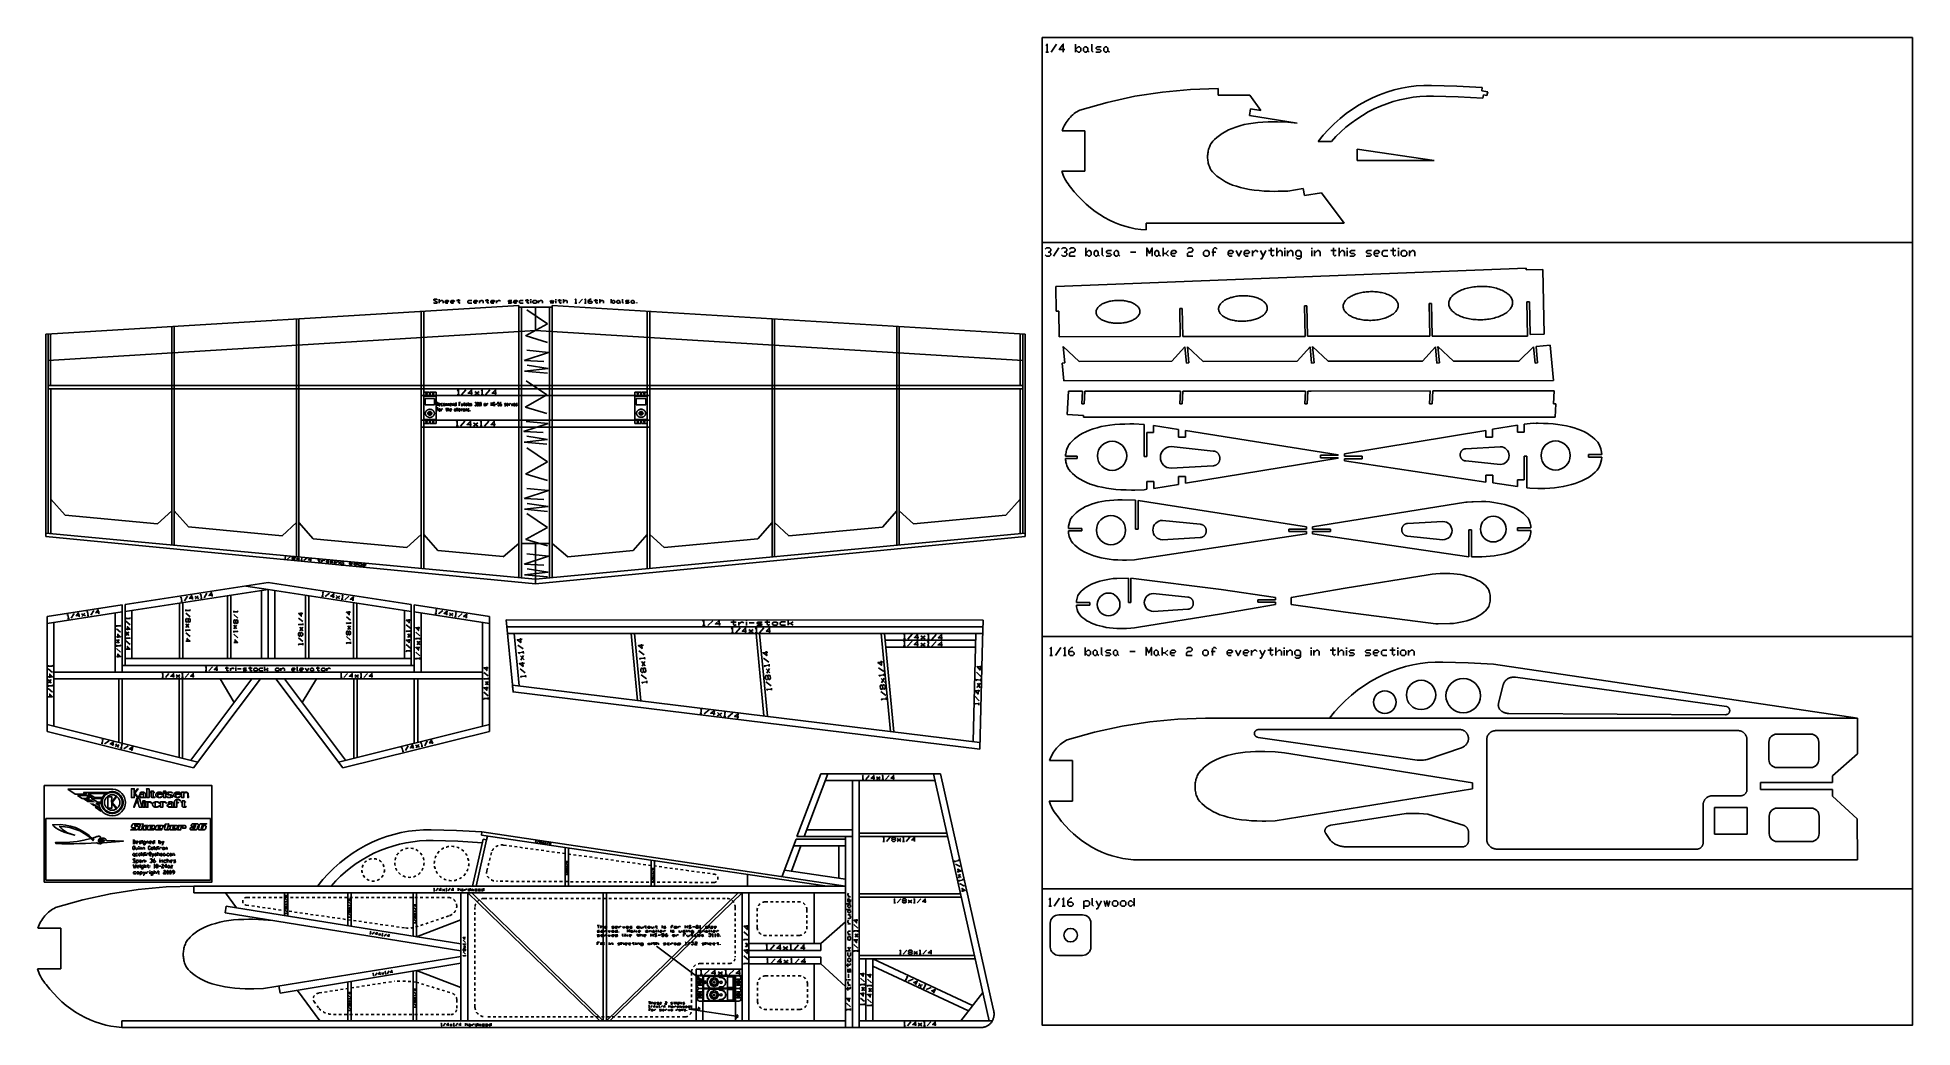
# Model space of a CAD drawing. Extents: x 0.4 to 69.6, y 0 to 36.6.
import ezdxf

# ---------------------------------------------------------------- set-up
doc = ezdxf.new("R2010")
doc.units = 0
doc.linetypes.add('$MARGINS', pattern=[0.075, 0.05, -0.025])
doc.layers.get('0').update_dxf_attribs({"linetype": 'CONTINUOUS'})
doc.layers.add('LAYER1', color=7, linetype='CONTINUOUS')
doc.layers.add('OBJ', color=7, linetype='CONTINUOUS')

msp = doc.modelspace()

# ---------------------------------------------------------------- linework, layer by layer
at = {"color": 7, "linetype": 'CONTINUOUS'}
for p, q in [((43.989, 34.443, 0), (43.989, 34.693, 0)), ((43.989, 34.693, 0), (43.989, 34.693, 0)), ((43.989, 34.693, 0), (43.989, 34.693, 0)), ((43.989, 34.693, 0), (43.989, 34.693, 0)), ((43.989, 34.693, 0), (43.989, 34.693, 0)), ((53.742, 34.728, 0), (53.723, 34.604, 0)), ((45.158, 34.443, 0), (43.989, 34.443, 0)), ((45.177, 33.947, 0), (45.139, 33.701, 0)), ((45.158, 34.443, 0), (45.56, 33.886, 0)), ((45.56, 33.886, 0), (45.177, 33.947, 0)), ((53.723, 34.604, 0), (53.945, 34.571, 0)), ((53.792, 34.458, 0), (53.763, 34.331, 0)), ((53.792, 34.458, 0), (53.913, 34.432, 0)), ((53.913, 34.432, 0), (53.945, 34.571, 0)), ((46.906, 33.417, 0), (45.139, 33.701, 0)), ((46.023, 33.465, 0), (46.174, 33.462, 0)), ((46.174, 33.462, 0), (46.563, 33.446, 0)), ((46.563, 33.446, 0), (46.906, 33.418, 0)), ((38.22, 33.135, 0), (39.066, 33.135, 0)), ((39.066, 33.135, 0), (39.066, 31.635, 0)), ((43.769, 32.715, 0), (43.795, 32.744, 0)), ((47.679, 32.739, 0), (48.171, 32.732, 0)), ((43.596, 32.213, 0), (43.596, 32.12, 0)), ((49.118, 32.458, 0), (51.965, 32.038)), ((49.118, 32.038), (49.118, 32.458)), ((49.118, 32.038, 0), (51.965, 32.038, 0)), ((39.066, 31.635, 0), (38.21, 31.635, 0)), ((46.08, 30.894, 0), (46.206, 30.897, 0)), ((46.206, 30.897, 0), (46.555, 30.907, 0)), ((47.131, 31, 0), (46.555, 30.907, 0)), ((47.173, 30.741, 0), (47.131, 31, 0)), ((47.173, 30.741, 0), (47.808, 30.845, 0)), ((47.808, 30.845, 0), (48.635, 29.718, 0)), ((41.323, 29.718, 0), (48.635, 29.718, 0)), ((41.323, 29.468, 0), (41.323, 29.718, 0)), ((41.323, 29.718, 0), (41.323, 29.718, 0)), ((41.323, 29.718, 0), (41.323, 29.718, 0)), ((41.323, 29.718, 0), (41.323, 29.718, 0)), ((41.323, 29.718, 0), (41.323, 29.718, 0)), ((37.987, 27.38, 0), (55.368, 28.062, 0)), ((55.368, 28.062, 0), (55.369, 28.002, 0)), ((55.369, 28.002, 0), (55.978, 28.013, 0)), ((56.024, 25.618, 0), (55.978, 28.013, 0)), ((38.005, 26.47, 0), (37.987, 27.38, 0)), ((0.702, 25.622, 0), (18.155, 26.679, 0)), ((14.543, 19.763, 0), (14.543, 26.46, 0)), ((14.636, 19.763, 0), (14.636, 26.466, 0)), ((18.155, 16.629, 0), (18.155, 26.679, 0)), ((18.155, 26.616, 0), (18.765, 26.616, 0)), ((18.248, 16.619, 0), (18.248, 26.616, 0)), ((18.443, 26.519, 0), (19.21, 26.008, 0)), ((18.765, 25.755, 0), (18.765, 26.616, 0)), ((19.377, 26.616, 0), (18.766, 26.616, 0)), ((19.283, 16.618, 0), (19.283, 26.616, 0)), ((36.862, 25.62, 0), (19.377, 26.678, 0)), ((19.377, 16.627, 0), (19.377, 26.678, 0)), ((22.895, 19.761, 0), (22.895, 26.464, 0)), ((22.989, 19.761, 0), (22.989, 26.46, 0)), ((38.005, 26.47, 0), (38.097, 26.472, 0)), ((38.097, 26.472, 0), (38.115, 25.524, 0)), ((42.661, 26.571, 0), (42.568, 26.569, 0)), ((42.568, 26.569, 0), (42.588, 25.538, 0)), ((42.681, 25.54, 0), (42.661, 26.571, 0)), ((47.265, 26.666, 0), (47.172, 26.664, 0)), ((47.172, 26.664, 0), (47.194, 25.54, 0)), ((47.287, 25.542, 0), (47.265, 26.666, 0)), ((51.873, 26.752, 0), (51.78, 26.75, 0)), ((51.78, 26.75, 0), (51.804, 25.541, 0)), ((51.897, 25.543, 0), (51.873, 26.752, 0)), ((55.485, 26.821, 0), (55.392, 26.819, 0)), ((55.392, 26.819, 0), (55.417, 25.544, 0)), ((55.508, 25.608, 0), (55.485, 26.821, 0)), ((0.766, 24.653, 0), (18.765, 25.755, 0)), ((0.856, 25.631, 0), (0.856, 23.721, 0)), ((5.329, 17.839, 0), (5.329, 25.902, 0)), ((5.422, 17.83, 0), (5.422, 25.907, 0)), ((9.934, 26.181, 0), (9.934, 19.763, 0)), ((10.027, 26.187, 0), (10.027, 19.763, 0)), ((19.21, 26.008, 0), (18.403, 25.555, 0)), ((36.766, 24.651, 0), (18.765, 25.755, 0)), ((27.505, 26.185, 0), (27.505, 19.761, 0)), ((27.598, 26.181, 0), (27.598, 19.761, 0)), ((32.11, 19.761, 0), (32.11, 25.906, 0)), ((32.203, 19.761, 0), (32.203, 25.902, 0)), ((36.675, 25.63, 0), (36.675, 23.72, 0)), ((0.672, 25.62, 0), (0.702, 25.622, 0)), ((0.672, 25.62, 0), (0.672, 18.151, 0)), ((0.765, 25.625, 0), (0.765, 18.269, 0)), ((19.249, 24.946, 0), (18.344, 24.651, 0)), ((18.423, 25.555, 0), (19.21, 25.319, 0)), ((18.443, 25.024, 0), (19.249, 24.946, 0)), ((36.768, 25.624, 0), (36.768, 18.269, 0)), ((36.862, 25.62, 0), (36.862, 18.277, 0)), ((38.115, 25.524, 0), (42.588, 25.538, 0)), ((38.263, 25.162, 0), (38.85, 24.617, 0)), ((38.263, 25.162), (38.32, 24.559)), ((42.756, 25.148, 0), (42.276, 24.621, 0)), ((42.681, 25.54, 0), (47.194, 25.54, 0)), ((42.812, 24.552), (42.756, 25.148)), ((42.848, 25.159, 0), (43.428, 24.617, 0)), ((42.848, 25.159), (42.905, 24.561)), ((47.38, 25.156, 0), (46.903, 24.623, 0)), ((47.287, 25.542, 0), (51.804, 25.541, 0)), ((47.437, 24.554), (47.38, 25.156)), ((47.473, 25.165, 0), (48.055, 24.619, 0)), ((47.473, 25.165), (47.53, 24.562)), ((52.01, 25.152, 0), (51.53, 24.621, 0)), ((51.897, 25.543, 0), (55.417, 25.544, 0)), ((52.067, 24.555), (52.01, 25.152)), ((52.103, 25.16, 0), (52.682, 24.623, 0)), ((52.103, 25.16), (52.159, 24.564)), ((55.638, 25.158, 0), (55.098, 24.621, 0)), ((55.508, 25.608, 0), (56.024, 25.618, 0)), ((55.695, 24.556, 0), (55.638, 25.158, 0)), ((55.731, 25.167), (56.245, 25.216)), ((55.731, 25.167, 0), (55.788, 24.565, 0)), ((56.245, 25.217), (56.369, 23.904)), ((18.364, 24.651, 0), (19.072, 24.611, 0)), ((19.229, 24.356, 0), (18.364, 24.257, 0)), ((18.364, 24.257, 0), (19.21, 24.179, 0)), ((18.462, 24.474, 0), (19.229, 24.356, 0)), ((38.227, 24.551), (38.32, 24.559)), ((38.289, 23.898), (38.227, 24.551)), ((38.85, 24.617, 0), (42.276, 24.621, 0)), ((42.812, 24.552), (42.905, 24.561)), ((43.428, 24.617, 0), (46.903, 24.623, 0)), ((47.437, 24.554), (47.53, 24.562)), ((48.055, 24.619, 0), (51.53, 24.621, 0)), ((52.067, 24.555), (52.159, 24.564)), ((52.682, 24.623, 0), (55.102, 24.622, 0)), ((55.695, 24.556, 0), (55.788, 24.565, 0)), ((0.766, 23.621, 0), (0.766, 23.882, 0)), ((0.766, 23.721, 0), (18.766, 23.721, 0)), ((18.765, 23.608, 0), (0.766, 23.608, 0)), ((0.858, 23.608, 0), (0.858, 18.261, 0)), ((9.934, 23.607, 0), (9.934, 17.404, 0)), ((10.027, 23.607, 0), (10.027, 17.395, 0)), ((14.543, 16.969, 0), (14.543, 23.608, 0)), ((14.636, 16.963, 0), (14.636, 23.608, 0)), ((18.423, 23.893, 0), (19.19, 23.382, 0)), ((18.766, 23.721, 0), (18.766, 23.608, 0)), ((22.895, 16.961, 0), (22.895, 23.607, 0)), ((22.989, 16.967, 0), (22.989, 23.607, 0)), ((27.505, 23.605, 0), (27.505, 17.391, 0)), ((27.598, 23.605, 0), (27.598, 17.394, 0)), ((32.11, 17.826, 0), (32.11, 23.605, 0)), ((32.203, 17.829, 0), (32.203, 23.605, 0)), ((36.675, 23.607, 0), (36.675, 18.26, 0)), ((38.289, 23.898, 0), (56.369, 23.904, 0)), ((14.637, 23.475, 0), (14.852, 23.475, 0)), ((14.637, 23.358, 0), (14.637, 23.475, 0)), ((14.637, 23.358, 0), (14.852, 23.358, 0)), ((14.637, 23.326, 0), (15.092, 23.326, 0)), ((14.637, 22.899, 0), (14.637, 23.326, 0)), ((14.637, 23.326, 0), (14.685, 23.326, 0)), ((14.637, 22.899, 0), (14.637, 22.473, 0)), ((14.661, 23.326, 0), (14.661, 23.358, 0)), ((15.035, 23.243, 0), (14.687, 23.243, 0)), ((14.687, 23.243, 0), (14.687, 23.013, 0)), ((14.687, 23.013, 0), (15.035, 23.013, 0)), ((14.852, 23.475, 0), (14.852, 23.358, 0)), ((14.852, 23.456, 0), (14.877, 23.456, 0)), ((14.877, 23.475, 0), (15.092, 23.475, 0)), ((14.877, 23.358, 0), (14.877, 23.475, 0)), ((14.877, 23.358, 0), (15.092, 23.358, 0)), ((15.035, 23.013, 0), (15.035, 23.243, 0)), ((15.092, 23.326, 0), (15.044, 23.326, 0)), ((15.068, 23.326, 0), (15.068, 23.358, 0)), ((15.092, 23.475, 0), (15.092, 23.358, 0)), ((15.092, 23.326, 0), (15.092, 22.473, 0)), ((19.19, 23.382, 0), (18.384, 22.93, 0)), ((18.403, 22.93, 0), (19.19, 22.694, 0)), ((22.44, 23.478, 0), (22.656, 23.478, 0)), ((22.44, 23.36, 0), (22.44, 23.478, 0)), ((22.44, 23.36, 0), (22.656, 23.36, 0)), ((22.44, 23.328, 0), (22.895, 23.328, 0)), ((22.44, 22.902, 0), (22.44, 23.328, 0)), ((22.44, 23.328, 0), (22.488, 23.328, 0)), ((22.44, 22.902, 0), (22.44, 22.475, 0)), ((22.464, 23.328, 0), (22.464, 23.36, 0)), ((22.839, 23.245, 0), (22.491, 23.245, 0)), ((22.491, 23.245, 0), (22.491, 23.015, 0)), ((22.491, 23.015, 0), (22.839, 23.015, 0)), ((22.656, 23.478, 0), (22.656, 23.36, 0)), ((22.656, 23.459, 0), (22.681, 23.459, 0)), ((22.681, 23.478, 0), (22.895, 23.478, 0)), ((22.681, 23.36, 0), (22.681, 23.478, 0)), ((22.681, 23.36, 0), (22.895, 23.36, 0)), ((22.839, 23.015, 0), (22.839, 23.245, 0)), ((22.895, 23.328, 0), (22.847, 23.328, 0)), ((22.871, 23.328, 0), (22.871, 23.36, 0)), ((22.895, 23.478, 0), (22.895, 23.36, 0)), ((22.895, 23.328, 0), (22.895, 22.475, 0)), ((38.456, 23.516, 0), (38.404, 22.656, 0)), ((38.973, 23.516, 0), (38.456, 23.516, 0)), ((38.973, 23.516, 0), (38.945, 23.053, 0)), ((39.038, 23.047, 0), (38.945, 23.053, 0)), ((39.038, 23.047, 0), (39.066, 23.516, 0)), ((42.592, 23.518, 0), (39.066, 23.516, 0)), ((42.592, 23.518, 0), (42.564, 23.053, 0)), ((42.657, 23.047, 0), (42.564, 23.053, 0)), ((42.657, 23.047, 0), (42.685, 23.518, 0)), ((47.21, 23.521, 0), (42.685, 23.518, 0)), ((47.21, 23.521, 0), (47.182, 23.052, 0)), ((47.275, 23.047, 0), (47.182, 23.052, 0)), ((47.275, 23.047, 0), (47.304, 23.521, 0)), ((47.427, 23.521, 0), (47.303, 23.521, 0)), ((51.824, 23.523, 0), (47.427, 23.521, 0)), ((51.824, 23.523, 0), (51.795, 23.052, 0)), ((51.888, 23.047, 0), (51.795, 23.052, 0)), ((51.888, 23.047, 0), (51.916, 23.523, 0)), ((56.398, 23.526, 0), (51.917, 23.523, 0)), ((56.397, 23.526, 0), (56.368, 23.05, 0)), ((56.46, 23.044, 0), (56.368, 23.05, 0)), ((56.431, 22.553, 0), (56.46, 23.044, 0)), ((14.637, 22.473, 0), (15.092, 22.473, 0)), ((14.637, 22.473, 0), (14.685, 22.473, 0)), ((14.637, 22.473, 0), (15.092, 22.473, 0)), ((14.637, 22.441, 0), (14.852, 22.441, 0)), ((14.637, 22.441, 0), (14.637, 22.323, 0)), ((14.637, 22.323, 0), (14.852, 22.323, 0)), ((14.661, 22.473, 0), (14.661, 22.441, 0)), ((14.852, 22.323, 0), (14.852, 22.441, 0)), ((14.852, 22.343, 0), (14.877, 22.343, 0)), ((14.877, 22.441, 0), (15.092, 22.441, 0)), ((14.877, 22.441, 0), (14.877, 22.323, 0)), ((14.877, 22.323, 0), (15.092, 22.323, 0)), ((15.092, 22.473, 0), (15.044, 22.473, 0)), ((15.068, 22.473, 0), (15.068, 22.441, 0)), ((15.092, 22.323, 0), (15.092, 22.441, 0)), ((19.229, 22.32, 0), (18.325, 22.025, 0)), ((18.423, 22.399, 0), (19.229, 22.32, 0)), ((22.44, 22.475, 0), (22.895, 22.475, 0)), ((22.44, 22.475, 0), (22.488, 22.475, 0)), ((22.44, 22.475, 0), (22.895, 22.475, 0)), ((22.44, 22.443, 0), (22.656, 22.443, 0)), ((22.44, 22.443, 0), (22.44, 22.326, 0)), ((22.44, 22.326, 0), (22.656, 22.326, 0)), ((22.464, 22.475, 0), (22.464, 22.443, 0)), ((22.656, 22.326, 0), (22.656, 22.443, 0)), ((22.656, 22.345, 0), (22.681, 22.345, 0)), ((22.681, 22.443, 0), (22.895, 22.443, 0)), ((22.681, 22.443, 0), (22.681, 22.326, 0)), ((22.681, 22.326, 0), (22.895, 22.326, 0)), ((22.895, 22.475, 0), (22.847, 22.475, 0)), ((22.871, 22.475, 0), (22.871, 22.443, 0)), ((22.895, 22.326, 0), (22.895, 22.443, 0)), ((39.012, 22.619, 0), (38.404, 22.656, 0)), ((39.009, 22.557, 0), (39.012, 22.619, 0)), ((56.431, 22.553, 0), (39.009, 22.557, 0)), ((40.725, 22.307, 0), (40.873, 22.304, 0)), ((40.873, 22.304, 0), (41.254, 22.289, 0)), ((41.254, 21.107, 0), (41.254, 22.289, 0)), ((42.525, 22.101, 0), (41.597, 22.243, 0)), ((41.597, 22.243, 0), (41.597, 21.993, 0)), ((54.12, 22.108, 0), (55.038, 22.255, 0)), ((55.038, 22.005, 0), (55.038, 22.255, 0)), ((55.288, 22.295, 0), (55.288, 22.005, 0)), ((18.344, 22.025, 0), (19.052, 21.986, 0)), ((19.21, 21.73, 0), (18.344, 21.632, 0)), ((18.344, 21.632, 0), (19.19, 21.553, 0)), ((18.443, 21.848, 0), (19.21, 21.73, 0)), ((38.518, 21.595, 0), (38.544, 21.623, 0)), ((41.347, 21.993, 0), (41.347, 21.107, 0)), ((41.597, 21.993, 0), (41.347, 21.993, 0)), ((42.525, 21.813, 0), (42.525, 22.101, 0)), ((42.775, 21.813, 0), (42.525, 21.813, 0)), ((42.775, 22.063, 0), (48.417, 21.163, 0)), ((42.775, 22.063, 0), (42.775, 21.813, 0)), ((48.648, 21.196, 0), (53.87, 22.067, 0)), ((53.87, 21.817, 0), (53.87, 22.067, 0)), ((54.12, 21.817, 0), (53.87, 21.817, 0)), ((54.12, 22.108, 0), (54.12, 21.817, 0)), ((55.288, 22.005, 0), (55.038, 22.005, 0)), ((19.21, 20.906, 0), (18.403, 20.454, 0)), ((18.443, 21.418, 0), (19.21, 20.906, 0)), ((38.78, 21.118, 0), (38.349, 21.118, 0)), ((38.349, 21.025, 0), (38.78, 21.025, 0)), ((38.78, 21.118, 0), (38.78, 21.025, 0)), ((41.254, 21.107, 0), (41.347, 21.107, 0)), ((42.249, 21.467, 0), (43.8, 21.306, 0)), ((48.417, 21.039, 0), (42.774, 20.113, 0)), ((47.761, 21.147, 0), (48.417, 21.147, 0)), ((47.761, 21.147, 0), (47.761, 21.054, 0)), ((48.417, 21.054, 0), (47.761, 21.054, 0)), ((48.417, 21.147, 0), (48.417, 21.163, 0)), ((48.417, 21.039, 0), (48.417, 21.054, 0)), ((48.648, 21.196, 0), (48.648, 21.115, 0)), ((48.648, 21.115, 0), (49.306, 21.115, 0)), ((49.306, 21.022, 0), (48.648, 21.022, 0)), ((48.648, 21.022, 0), (48.648, 20.946, 0)), ((53.878, 20.161, 0), (48.648, 20.946, 0)), ((49.306, 21.022, 0), (49.306, 21.115, 0)), ((53.132, 21.388, 0), (54.407, 21.463, 0)), ((54.407, 20.808, 0), (53.132, 20.941, 0)), ((55.296, 20.246, 0), (55.296, 21.119, 0)), ((55.39, 21.119, 0), (55.296, 21.119, 0)), ((55.39, 21.119, 0), (55.39, 19.949, 0)), ((58.154, 21.172, 0), (57.663, 21.172, 0)), ((57.663, 21.079, 0), (57.663, 21.172, 0)), ((57.663, 21.079, 0), (58.154, 21.079, 0)), ((18.423, 20.454, 0), (19.21, 20.218, 0)), ((41.356, 20.177, 0), (41.606, 20.177, 0)), ((41.356, 19.892, 0), (41.356, 20.177, 0)), ((41.606, 20.177, 0), (41.606, 19.927, 0)), ((43.8, 20.762, 0), (42.249, 20.67, 0)), ((42.524, 20.363, 0), (42.774, 20.363, 0)), ((42.524, 20.074, 0), (42.524, 20.363, 0)), ((42.774, 20.363, 0), (42.774, 20.113, 0)), ((53.878, 20.161, 0), (53.878, 20.411, 0)), ((53.878, 20.411, 0), (54.128, 20.411, 0)), ((54.128, 20.411, 0), (54.128, 20.126, 0)), ((54.128, 20.126, 0), (55.046, 19.996, 0)), ((55.046, 19.996, 0), (55.046, 20.246, 0)), ((55.046, 20.246, 0), (55.296, 20.246, 0)), ((0.858, 19.53, 0), (1.391, 18.932, 0)), ((19.249, 19.844, 0), (18.344, 19.549, 0)), ((18.364, 19.549, 0), (19.072, 19.51, 0)), ((18.443, 19.923, 0), (19.249, 19.844, 0)), ((36.675, 19.53, 0), (36.141, 18.931, 0)), ((40.782, 19.864, 0), (40.906, 19.866, 0)), ((40.906, 19.866, 0), (41.247, 19.876, 0)), ((40.938, 18.417, 0), (40.938, 19.49, 0)), ((41.032, 19.479, 0), (41.032, 18.417, 0)), ((41.247, 19.876, 0), (41.356, 19.893, 0)), ((42.524, 20.074, 0), (41.606, 19.927, 0)), ((47.476, 18.5, 0), (53.138, 19.414, 0)), ((53.719, 19.44, 0), (53.404, 19.435, 0)), ((55.496, 19.937, 0), (55.39, 19.949, 0)), ((55.792, 19.923, 0), (55.496, 19.937, 0)), ((1.391, 18.932, 0), (4.802, 18.613, 0)), ((5.329, 19.092, 0), (4.802, 18.613, 0)), ((5.422, 19.095, 0), (5.949, 18.501, 0)), ((19.229, 19.254, 0), (18.364, 19.156, 0)), ((18.364, 19.156, 0), (19.21, 19.077, 0)), ((18.443, 18.999, 0), (19.21, 18.487, 0)), ((18.462, 19.372, 0), (19.229, 19.254, 0)), ((32.11, 19.095, 0), (31.583, 18.499, 0)), ((32.203, 19.092, 0), (32.729, 18.612, 0)), ((36.141, 18.931, 0), (32.729, 18.612, 0)), ((41.93, 18.744, 0), (43.322, 18.599, 0)), ((50.98, 18.626, 0), (52.29, 18.703, 0)), ((0.672, 18.278, 0), (18.765, 16.571, 0)), ((0.672, 18.278, 0), (0.672, 18.151, 0)), ((0.672, 18.151, 0), (18.765, 16.405, 0)), ((5.949, 18.501, 0), (9.408, 18.179, 0)), ((9.934, 18.665, 0), (9.408, 18.179, 0)), ((10.027, 18.665, 0), (10.555, 18.066, 0)), ((10.555, 18.066, 0), (14.015, 17.741, 0)), ((14.543, 18.224, 0), (14.015, 17.741, 0)), ((14.636, 18.224, 0), (15.161, 17.634, 0)), ((19.21, 18.487, 0), (18.403, 18.035, 0)), ((18.423, 18.035, 0), (19.21, 17.799, 0)), ((36.862, 18.277, 0), (18.765, 16.571, 0)), ((36.862, 18.15, 0), (18.765, 16.405, 0)), ((22.895, 18.222, 0), (22.37, 17.633, 0)), ((22.989, 18.222, 0), (23.517, 17.739, 0)), ((26.976, 18.064, 0), (23.517, 17.739, 0)), ((27.505, 18.664, 0), (26.976, 18.064, 0)), ((27.598, 18.664, 0), (28.123, 18.177, 0)), ((31.583, 18.499, 0), (28.123, 18.177, 0)), ((36.862, 18.277, 0), (36.862, 18.15, 0)), ((38.946, 18.448, 0), (38.455, 18.448, 0)), ((38.455, 18.355, 0), (38.947, 18.355, 0)), ((38.947, 18.448, 0), (38.947, 18.355, 0)), ((40.938, 18.417, 0), (41.032, 18.417, 0)), ((47.255, 18.25, 0), (41.044, 17.31, 0)), ((43.322, 18.111, 0), (41.93, 18.029, 0)), ((46.599, 18.422, 0), (47.255, 18.422, 0)), ((46.599, 18.422, 0), (46.599, 18.329, 0)), ((47.255, 18.329, 0), (46.599, 18.329, 0)), ((47.255, 18.422, 0), (47.255, 18.5, 0)), ((47.255, 18.25, 0), (47.255, 18.329, 0)), ((47.476, 18.5, 0), (47.476, 18.422, 0)), ((47.476, 18.422, 0), (48.133, 18.422, 0)), ((48.133, 18.329, 0), (47.476, 18.329, 0)), ((47.476, 18.329, 0), (47.476, 18.25, 0)), ((53.249, 17.402, 0), (47.476, 18.25, 0)), ((48.133, 18.329, 0), (48.133, 18.422, 0)), ((52.29, 18.03, 0), (50.98, 18.167, 0)), ((53.249, 17.402, 0), (53.249, 18.396, 0)), ((53.342, 18.396, 0), (53.249, 18.396, 0)), ((53.342, 18.396, 0), (53.342, 17.402, 0)), ((55.54, 18.469, 0), (55.049, 18.469, 0)), ((55.049, 18.376, 0), (55.049, 18.469, 0)), ((55.049, 18.376, 0), (55.54, 18.376, 0)), ((15.161, 17.634, 0), (17.571, 17.405, 0)), ((18.151, 17.89, 0), (17.567, 17.404, 0)), ((18.25, 17.889, 0), (19.284, 17.889, 0)), ((19.249, 17.425, 0), (18.344, 17.13, 0)), ((18.443, 17.504, 0), (19.249, 17.425, 0)), ((18.765, 17.889, 0), (18.765, 16.405, 0)), ((19.38, 17.889, 0), (19.965, 17.403, 0)), ((22.37, 17.633, 0), (19.96, 17.403, 0)), ((53.342, 17.402, 0), (53.728, 17.401, 0)), ((18.364, 17.13, 0), (19.072, 17.091, 0)), ((19.229, 16.835, 0), (18.364, 16.737, 0)), ((18.364, 16.737, 0), (19.21, 16.658, 0)), ((18.462, 16.953, 0), (19.229, 16.835, 0)), ((40.596, 17.274, 0), (40.901, 17.283, 0)), ((48.683, 16.245, 0), (51.739, 16.739, 0)), ((52.511, 16.779, 0), (52.189, 16.782, 0)), ((3.605, 15.634, 0), (8.892, 16.446, 0)), ((3.606, 15.385), (8.892, 16.193)), ((7.387, 13.64, 0), (7.387, 15.962, 0)), ((7.387, 15.826, 0), (7.387, 15.944, 0)), ((7.512, 15.981, 0), (7.512, 13.64, 0)), ((7.512, 15.944, 0), (7.512, 15.826, 0)), ((8.892, 16.193), (8.069, 16.319)), ((8.642, 16.154), (8.642, 13.64)), ((14.178, 15.634, 0), (8.892, 16.446, 0)), ((14.178, 15.385), (8.892, 16.193)), ((8.892, 16.193), (8.892, 13.64)), ((9.142, 16.154), (9.142, 13.64)), ((10.272, 15.981, 0), (10.272, 13.64, 0)), ((10.272, 15.944, 0), (10.272, 15.826, 0)), ((10.397, 13.64, 0), (10.397, 15.962, 0)), ((10.397, 15.826, 0), (10.397, 15.944, 0)), ((18.765, 16.405, 0), (18.765, 16.572, 0)), ((40.67, 16.616, 0), (40.243, 16.603, 0)), ((40.67, 15.709, 0), (40.67, 16.616, 0)), ((40.763, 16.616, 0), (40.763, 15.709, 0)), ((41.586, 16.041, 0), (42.863, 15.908, 0)), ((44.103, 16.186, 0), (46.109, 15.892, 0)), ((48.683, 16.245, 0), (46.679, 15.892, 0)), ((0.722, 15.195, 0), (3.492, 15.621, 0)), ((0.722, 14.942), (3.494, 15.368)), ((3.244, 13.14), (3.244, 15.33)), ((3.494, 15.462, 0), (3.494, 15.621, 0)), ((3.494, 13.14), (3.494, 15.462, 0)), ((3.605, 15.634, 0), (3.606, 15.568, 0)), ((3.606, 13.904, 0), (3.606, 15.568, 0)), ((3.606, 15.423, 0), (3.606, 15.423, 0)), ((3.606, 15.423, 0), (3.606, 15.423, 0)), ((3.606, 15.423, 0), (3.606, 15.423, 0)), ((3.856, 13.647), (3.856, 15.423)), ((5.615, 13.64, 0), (5.615, 15.69, 0)), ((5.615, 15.554, 0), (5.615, 15.682, 0)), ((5.74, 15.709, 0), (5.74, 13.64, 0)), ((5.74, 15.682, 0), (5.74, 15.55, 0)), ((12.044, 15.709, 0), (12.044, 13.64, 0)), ((12.044, 15.682, 0), (12.044, 15.55, 0)), ((12.169, 13.64, 0), (12.169, 15.69, 0)), ((12.169, 15.554, 0), (12.169, 15.682, 0)), ((13.928, 13.647), (13.928, 15.423)), ((14.178, 15.634, 0), (14.178, 15.568, 0)), ((14.178, 13.904, 0), (14.178, 15.568, 0)), ((14.178, 15.423, 0), (14.178, 15.423, 0)), ((14.178, 15.423, 0), (14.178, 15.423, 0)), ((14.178, 15.423, 0), (14.178, 15.423, 0)), ((14.29, 15.462, 0), (14.29, 15.621, 0)), ((14.29, 13.14), (14.29, 15.462, 0)), ((17.062, 14.942), (14.29, 15.368)), ((17.062, 15.195, 0), (14.291, 15.621, 0)), ((14.54, 13.14), (14.54, 15.33)), ((39.241, 15.709, 0), (38.751, 15.709, 0)), ((38.751, 15.616, 0), (39.242, 15.616, 0)), ((39.242, 15.709, 0), (39.242, 15.616, 0)), ((40.67, 15.709, 0), (40.763, 15.709, 0)), ((44.105, 15.289, 0), (41.049, 14.795, 0)), ((42.863, 15.461, 0), (41.586, 15.385, 0)), ((44.105, 15.289, 0), (46.108, 15.642, 0)), ((45.448, 15.812, 0), (46.109, 15.812, 0)), ((45.448, 15.812, 0), (45.448, 15.719, 0)), ((46.108, 15.719, 0), (45.448, 15.719, 0)), ((46.108, 15.642, 0), (46.108, 15.719, 0)), ((46.109, 15.812, 0), (46.109, 15.892, 0)), ((46.679, 15.892, 0), (46.679, 15.642, 0)), ((48.685, 15.349, 0), (46.679, 15.642, 0)), ((54.037, 15.825, 0), (54.037, 15.918, 0)), ((0.722, 15.195), (0.722, 15.106)), ((0.722, 15.106, 0), (0.722, 11.036, 0)), ((0.972, 14.981), (0.972, 11.139)), ((16.812, 14.981), (16.812, 11.139)), ((17.062, 15.195), (17.062, 15.106)), ((17.062, 15.106, 0), (17.062, 11.036, 0)), ((17.686, 15.066, 0), (17.912, 12.687, 0)), ((17.686, 15.066, 0), (35.3, 15.064, 0)), ((17.71, 14.816, 0), (35.294, 14.814, 0)), ((17.733, 14.566, 0), (35.288, 14.564, 0)), ((17.985, 14.566, 0), (18.169, 12.632, 0)), ((22.535, 12.097, 0), (22.3, 14.566, 0)), ((22.426, 14.566, 0), (22.662, 12.081, 0)), ((27.205, 11.524, 0), (26.916, 14.565, 0)), ((27.041, 14.565, 0), (27.332, 11.509, 0)), ((31.879, 10.952, 0), (31.535, 14.565, 0)), ((31.66, 14.565, 0), (32.006, 10.936, 0)), ((35.04, 14.565, 0), (34.936, 10.577, 0)), ((35.281, 14.291, 0), (35.3, 15.064, 0)), ((40.277, 14.755, 0), (40.599, 14.752, 0)), ((52.118, 14.919, 0), (52.025, 14.919, 0)), ((52.118, 14.919, 0), (52.545, 14.931, 0)), ((3.606, 13.904, 0), (3.606, 13.39, 0)), ((5.615, 13.91, 0), (5.615, 14.193, 0)), ((7.387, 13.9, 0), (7.387, 14.193, 0)), ((7.512, 13.9, 0), (7.512, 14.195, 0)), ((10.272, 13.9, 0), (10.272, 14.195, 0)), ((10.397, 13.9, 0), (10.397, 14.193, 0)), ((12.169, 13.91, 0), (12.169, 14.193, 0)), ((14.178, 13.904, 0), (14.178, 13.39, 0)), ((31.684, 14.315, 0), (35.033, 14.315, 0)), ((31.708, 14.065, 0), (35.027, 14.065, 0)), ((35.281, 14.291, 0), (35.179, 10.293, 0)), ((3.606, 13.39), (3.494, 13.39)), ((8.892, 13.64), (3.606, 13.64)), ((8.892, 13.39), (3.606, 13.39, 0)), ((7.512, 13.64, 0), (7.387, 13.64, 0)), ((8.892, 13.64), (14.178, 13.64)), ((8.892, 13.39), (14.178, 13.39, 0)), ((10.272, 13.64, 0), (10.397, 13.64, 0)), ((14.178, 13.39), (14.29, 13.39)), ((67.599, 11.438, 0), (54.162, 13.433, 0)), ((8.888, 13.14, 0), (0.972, 13.14, 0)), ((8.888, 12.89, 0), (0.972, 12.89, 0)), ((3.369, 10.545), (3.369, 12.89)), ((3.494, 10.514, 0), (3.494, 12.89)), ((5.6, 9.992, 0), (5.6, 12.89, 0)), ((5.6, 12.883, 0), (5.6, 12.883, 0)), ((5.6, 12.883, 0), (5.6, 12.883, 0)), ((5.6, 12.883, 0), (5.6, 12.883, 0)), ((5.725, 12.89, 0), (5.725, 9.961, 0)), ((5.725, 12.435, 0), (5.725, 12.883, 0)), ((8.294, 12.89), (6.033, 9.885)), ((8.606, 12.89, 0), (6.133, 9.602, 0)), ((7.113, 12.89), (7.639, 12.019)), ((8.896, 13.14, 0), (16.812, 13.14, 0)), ((8.896, 12.89, 0), (16.812, 12.89, 0)), ((9.177, 12.89, 0), (11.651, 9.602, 0)), ((9.49, 12.89), (11.751, 9.885)), ((10.671, 12.89), (10.145, 12.019)), ((12.058, 12.89, 0), (12.058, 9.961, 0)), ((12.058, 12.435, 0), (12.058, 12.883, 0)), ((12.183, 9.992, 0), (12.183, 12.89, 0)), ((12.183, 12.883, 0), (12.183, 12.883, 0)), ((12.183, 12.883, 0), (12.183, 12.883, 0)), ((12.183, 12.883, 0), (12.183, 12.883, 0)), ((14.29, 10.514, 0), (14.29, 12.89)), ((14.415, 10.545), (14.415, 12.89)), ((17.915, 12.663, 0), (35.185, 10.546, 0)), ((54.519, 12.674, 0), (54.347, 11.995, 0)), ((54.966, 12.949, 0), (62.763, 11.871, 0)), ((17.939, 12.407, 0), (35.179, 10.295, 0)), ((6.297, 9.82), (0.722, 11.201)), ((11.487, 9.82), (17.062, 11.201)), ((43.523, 11.438, 0), (67.599, 11.438, 0)), ((43.523, 11.438, 0), (43.523, 11.438, 0)), ((43.523, 11.438, 0), (43.523, 11.438, 0)), ((43.523, 11.438, 0), (43.523, 11.438, 0)), ((43.523, 11.438, 0), (43.523, 11.438, 0)), ((43.523, 11.438, 0), (43.523, 11.438, 0)), ((43.523, 11.438, 0), (43.523, 11.438, 0)), ((43.523, 11.438, 0), (43.523, 11.438, 0)), ((43.523, 11.438, 0), (43.523, 11.438, 0)), ((62.734, 11.568, 0), (54.73, 11.613, 0)), ((67.599, 11.438, 0), (67.599, 10.119, 0)), ((0.722, 10.943, 0), (0.722, 11.036, 0)), ((6.133, 9.602, 0), (0.722, 10.943, 0)), ((11.651, 9.602, 0), (17.062, 10.943, 0)), ((17.062, 10.943, 0), (17.062, 11.036, 0)), ((45.458, 10.732, 0), (51.336, 9.889, 0)), ((45.486, 11.019, 0), (52.913, 11.019, 0)), ((53.906, 6.969, 0), (53.906, 10.646, 0)), ((54.246, 10.979, 0), (63.202, 10.979, 0)), ((63.52, 10.641, 0), (63.52, 8.808, 0)), ((64.332, 9.907, 0), (64.332, 10.559, 0)), ((64.625, 10.851, 0), (65.877, 10.851, 0)), ((66.17, 10.559, 0), (66.17, 9.907, 0)), ((5.6, 10.053, 0), (5.6, 10.179, 0)), ((5.725, 10.053, 0), (5.725, 10.182, 0)), ((12.058, 10.053, 0), (12.058, 10.182, 0)), ((12.183, 10.053, 0), (12.183, 10.179, 0)), ((38.6, 9.88), (37.755, 9.88)), ((38.6, 9.88), (38.6, 8.38)), ((45.557, 10.21, 0), (45.709, 10.207, 0)), ((45.709, 10.207, 0), (46.098, 10.191, 0)), ((46.098, 10.191, 0), (46.44, 10.163, 0)), ((53.387, 9.049, 0), (46.44, 10.163, 0)), ((51.709, 9.918, 0), (52.971, 10.345, 0)), ((66.681, 9.311, 0), (67.599, 10.119, 0)), ((29.305, 9.386, 0), (28.425, 7.072, 0)), ((29.572, 9.388), (28.693, 7.072)), ((29.309, 9.388, 0), (33.355, 9.388, 0)), ((29.477, 9.138, 0), (33.524, 9.138, 0)), ((30.474, 9.138, 0), (30.474, 7.072, 0)), ((30.724, 9.125), (30.724, 0.017)), ((33.355, 9.388, 0), (33.724, 9.388, 0)), ((33.467, 9.388), (35.524, 0.267)), ((33.725, 9.388, 0), (35.692, 0.654, 0)), ((43.304, 9.46, 0), (43.33, 9.489, 0)), ((53.387, 9.049, 0), (53.387, 8.831, 0)), ((66.681, 9.061, 0), (64.026, 9.061, 0)), ((64.026, 9.061, 0), (64.026, 8.811, 0)), ((65.877, 9.614, 0), (64.625, 9.614, 0)), ((66.681, 9.311, 0), (66.681, 9.061, 0)), ((38.6, 8.38), (37.745, 8.38)), ((43.131, 8.958, 0), (43.131, 8.865, 0)), ((53.387, 8.831, 0), (46.089, 7.652, 0)), ((62.248, 8.576, 0), (63.298, 8.576, 0)), ((64.026, 8.811, 0), (66.681, 8.811, 0)), ((64.026, 8.811, 0), (64.026, 8.811, 0)), ((64.026, 8.811, 0), (64.026, 8.811, 0)), ((64.026, 8.811, 0), (64.026, 8.811, 0)), ((64.026, 8.811, 0), (64.026, 8.811, 0)), ((64.026, 8.811, 0), (64.026, 8.811, 0)), ((64.026, 8.811, 0), (64.026, 8.811, 0)), ((64.026, 8.811, 0), (64.026, 8.811, 0)), ((64.026, 8.811, 0), (64.026, 8.811, 0)), ((66.681, 8.811, 0), (66.681, 8.561, 0)), ((66.683, 8.561, 0), (67.598, 7.724, 0)), ((0.673, 7.738, 0), (6.756, 7.738, 0)), ((0.673, 5.46, 0), (0.673, 7.738, 0)), ((6.756, 7.738, 0), (6.756, 5.46, 0)), ((45.614, 7.639, 0), (45.741, 7.642, 0)), ((45.741, 7.642, 0), (46.089, 7.652, 0)), ((48.149, 7.488, 0), (50.928, 7.92, 0)), ((51.734, 7.889, 0), (53.071, 7.473, 0)), ((61.9, 8.23, 0), (61.9, 6.838, 0)), ((62.322, 8.136, 0), (62.322, 7.159, 0)), ((63.528, 8.136, 0), (62.322, 8.136, 0)), ((63.528, 7.159, 0), (63.528, 8.136, 0)), ((63.528, 8.136, 0), (63.528, 8.136, 0)), ((63.528, 8.136, 0), (63.528, 8.136, 0)), ((63.528, 8.136, 0), (63.528, 8.136, 0)), ((63.528, 8.136, 0), (63.528, 8.136, 0)), ((63.528, 8.136, 0), (63.528, 8.136, 0)), ((63.528, 8.136, 0), (63.528, 8.136, 0)), ((63.528, 8.136, 0), (63.528, 8.136, 0)), ((63.528, 8.136, 0), (63.528, 8.136, 0)), ((64.347, 7.174, 0), (64.347, 7.826, 0)), ((64.64, 8.118, 0), (65.892, 8.118, 0)), ((66.185, 7.826, 0), (66.185, 7.174, 0)), ((67.599, 6.213, 0), (67.598, 7.724, 0)), ((16.837, 6.967, 0), (16.442, 5.241, 0)), ((16.958, 6.941, 0), (16.57, 5.241, 0)), ((16.787, 7.237), (16.769, 7.113)), ((16.769, 7.113, 0), (29.45, 5.242, 0)), ((30.224, 5.241, 0), (16.787, 7.237, 0)), ((16.837, 6.967), (16.958, 6.941)), ((16.958, 6.941), (16.991, 7.08)), ((28.399, 6.976, 0), (27.88, 5.599, 0)), ((28.399, 6.976, 0), (30.224, 6.976, 0)), ((28.425, 7.072, 0), (30.474, 7.072)), ((28.788, 7.322), (30.474, 7.322)), ((30.224, 0.017, 0), (30.224, 7.073, 0)), ((33.961, 7.197, 0), (30.724, 7.197, 0)), ((30.724, 7.072), (33.989, 7.072, 0)), ((47.958, 7.183, 0), (48.14, 6.919, 0)), ((53.234, 7.23, 0), (53.234, 6.92, 0)), ((62.322, 7.159, 0), (63.528, 7.159, 0)), ((19.861, 6.657, 0), (19.861, 5.241, 0)), ((19.986, 5.241, 0), (19.986, 6.638, 0)), ((28.572, 6.726), (28.22, 5.792)), ((28.305, 6.726), (30.224, 6.726)), ((29.974, 5.531), (29.974, 6.726)), ((48.676, 6.687, 0), (53.012, 6.687, 0)), ((61.678, 6.606, 0), (54.289, 6.606, 0)), ((65.892, 6.881, 0), (64.64, 6.881, 0)), ((23.043, 6.187, 0), (23.043, 5.241, 0)), ((23.168, 5.241, 0), (23.168, 6.169, 0)), ((26.602, 5.241, 0), (26.602, 5.662, 0)), ((30.224, 5.494), (27.967, 5.829)), ((67.599, 6.213, 0), (40.858, 6.213, 0)), ((6.756, 5.46, 0), (0.673, 5.46, 0)), ((7.318, 4.991, 0), (7.72, 4.435, 0)), ((9.489, 4.991), (9.489, 4.15)), ((9.614, 4.13), (9.614, 4.991)), ((11.832, 4.991, 0), (11.832, 3.774, 0)), ((11.957, 3.754, 0), (11.957, 4.991, 0)), ((14.242, 4.991, 0), (14.242, 3.387, 0)), ((14.367, 3.367, 0), (14.367, 4.991, 0)), ((16.262, 4.991, 0), (21.145, 0.267, 0)), ((16.42, 4.991, 0), (21.271, 0.267, 0)), ((21.271, 4.991), (21.271, 0.267)), ((21.391, 0.267), (21.391, 4.991)), ((26.248, 4.991, 0), (21.391, 0.267, 0)), ((21.517, 0.267, 0), (26.401, 4.991, 0)), ((29.057, 4.991), (29.057, 3.115)), ((30.724, 4.95, 0), (34.468, 4.95, 0)), ((7.337, 4.496, 0), (7.299, 4.249, 0)), ((16.012, 2.853, 0), (7.299, 4.249, 0)), ((16.011, 3.103, 0), (7.337, 4.496, 0)), ((30.724, 4.825, 0), (34.496, 4.825, 0)), ((0.38, 3.684), (1.226, 3.684)), ((1.226, 3.684), (1.226, 2.184)), ((8.183, 4.013, 0), (8.334, 4.011, 0)), ((8.334, 4.011, 0), (8.723, 3.994, 0)), ((8.723, 3.994), (9.066, 3.967)), ((16.012, 3.992, 0), (14.367, 3.367, 0)), ((29.307, 3.115, 0), (30.224, 3.923, 0)), ((5.929, 3.264, 0), (5.955, 3.293, 0)), ((23.238, 3.026, 0), (25.062, 1.648, 0)), ((1.226, 2.184), (0.37, 2.184)), ((5.756, 2.762, 0), (5.756, 2.669, 0)), ((16.012, 2.635, 0), (8.714, 1.456, 0)), ((9.333, 1.29, 0), (16.012, 2.386, 0)), ((14.242, 2.095, 0), (14.242, 0.267, 0)), ((14.367, 2.116, 0), (16.012, 1.498, 0)), ((14.367, 0.267, 0), (14.367, 2.116, 0)), ((29.058, 2.365), (29.058, 0.267)), ((29.308, 2.365, 0), (30.224, 1.528, 0)), ((30.724, 2.678, 0), (34.98, 2.678, 0)), ((30.724, 2.553, 0), (35.008, 2.553, 0)), ((30.974, 2.553), (30.974, 0.267)), ((31.224, 2.553), (31.224, 0.267)), ((34.916, 0.828), (31.224, 2.553)), ((34.758, 0.626), (31.224, 2.277)), ((8.239, 1.443, 0), (8.366, 1.445, 0)), ((8.366, 1.445, 0), (8.714, 1.456, 0)), ((9.333, 1.29, 0), (9.291, 1.549, 0)), ((11.832, 1.7, 0), (11.832, 0.267, 0)), ((11.957, 0.267, 0), (11.957, 1.72, 0)), ((24.697, 0.267, 0), (24.697, 1.94, 0)), ((24.697, 1.94, 0), (24.697, 1.94, 0)), ((24.697, 1.94, 0), (24.697, 1.94, 0)), ((24.697, 1.94, 0), (24.697, 1.94, 0)), ((24.697, 1.94, 0), (24.697, 1.94, 0)), ((24.947, 1.94, 0), (24.947, 0.267, 0)), ((24.989, 1.635, 0), (25.062, 1.648, 0)), ((25.03, 1.752, 0), (25.062, 1.648, 0)), ((26.153, 0.267, 0), (26.153, 1.94, 0)), ((26.153, 1.94, 0), (26.153, 1.94, 0)), ((26.153, 1.94, 0), (26.153, 1.94, 0)), ((26.153, 1.94, 0), (26.153, 1.94, 0)), ((26.153, 1.94, 0), (26.153, 1.94, 0)), ((9.97, 1.382, 0), (10.795, 0.267, 0)), ((24.432, 0.697, 0), (24.851, 0.707, 0)), ((24.442, 0.693, 0), (26.251, 0.423, 0)), ((24.777, 0.762, 0), (24.851, 0.707, 0)), ((24.794, 0.676, 0), (24.851, 0.707, 0)), ((35.29, 1.304), (34.476, 0.267)), ((26.179, 0.356, 0), (26.251, 0.423, 0)), ((26.203, 0.501, 0), (26.251, 0.423, 0)), ((30.474, 0.017, 0), (31, 0.017, 0)), ((35.644, 0.267, 0), (30.724, 0.267, 0)), ((31, 0.017, 0), (34.926, 0.017, 0)), ((34.926, 0.017, 0), (35.248, 0.017, 0))]:
    msp.add_line(p, q, dxfattribs=at)
at = {"color": 7, "linetype": 'CONTINUOUS', "ltscale": 0.25}
for p, q in [((44.638, 33.269, 0), (44.499, 33.219, 0)), ((44.785, 33.313, 0), (44.638, 33.269, 0)), ((44.941, 33.358, 0), (44.785, 33.313, 0)), ((45.102, 33.389, 0), (44.941, 33.358, 0)), ((45.273, 33.414, 0), (45.102, 33.389, 0)), ((45.452, 33.439, 0), (45.273, 33.414, 0)), ((45.641, 33.452, 0), (45.452, 33.439, 0)), ((45.83, 33.458, 0), (45.641, 33.452, 0)), ((46.023, 33.465, 0), (45.83, 33.458, 0)), ((43.769, 32.715, 0), (43.716, 32.644, 0)), ((43.855, 32.804, 0), (43.795, 32.744, 0)), ((43.938, 32.885, 0), (43.855, 32.804, 0)), ((44.03, 32.961, 0), (43.938, 32.885, 0)), ((44.136, 33.037, 0), (44.03, 32.961, 0)), ((44.246, 33.099, 0), (44.136, 33.037, 0)), ((44.366, 33.162, 0), (44.246, 33.099, 0)), ((44.499, 33.219, 0), (44.366, 33.162, 0)), ((39.666, 22.205, 0), (39.513, 22.163, 0)), ((39.824, 22.235, 0), (39.666, 22.205, 0)), ((39.99, 22.259, 0), (39.824, 22.235, 0)), ((40.166, 22.283, 0), (39.99, 22.259, 0)), ((40.351, 22.295, 0), (40.166, 22.283, 0)), ((40.535, 22.301, 0), (40.351, 22.295, 0)), ((40.725, 22.307, 0), (40.535, 22.301, 0)), ((55.813, 22.328, 0), (55.732, 22.328, 0)), ((56, 22.326, 0), (55.813, 22.328, 0)), ((56.182, 22.323, 0), (56, 22.326, 0)), ((56.361, 22.307, 0), (56.182, 22.323, 0)), ((56.53, 22.29, 0), (56.361, 22.307, 0)), ((56.695, 22.265, 0), (56.53, 22.29, 0)), ((56.85, 22.239, 0), (56.695, 22.265, 0)), ((57.002, 22.201, 0), (56.85, 22.239, 0)), ((57.14, 22.16, 0), (57.002, 22.201, 0)), ((38.518, 21.595, 0), (38.466, 21.528, 0)), ((38.602, 21.679, 0), (38.544, 21.623, 0)), ((38.684, 21.757, 0), (38.602, 21.679, 0)), ((38.774, 21.829, 0), (38.684, 21.757, 0)), ((38.877, 21.9, 0), (38.774, 21.829, 0)), ((38.985, 21.96, 0), (38.877, 21.9, 0)), ((39.103, 22.02, 0), (38.985, 21.96, 0)), ((39.233, 22.074, 0), (39.103, 22.02, 0)), ((39.368, 22.121, 0), (39.233, 22.074, 0)), ((39.513, 22.163, 0), (39.368, 22.121, 0)), ((57.273, 22.118, 0), (57.14, 22.16, 0)), ((57.407, 22.064, 0), (57.273, 22.118, 0)), ((57.522, 22.013, 0), (57.407, 22.064, 0)), ((57.628, 21.949, 0), (57.522, 22.013, 0)), ((57.73, 21.884, 0), (57.628, 21.949, 0)), ((57.817, 21.816, 0), (57.73, 21.884, 0)), ((57.9, 21.748, 0), (57.817, 21.816, 0)), ((57.974, 21.672, 0), (57.9, 21.748, 0)), ((58.007, 21.629, 0), (57.974, 21.672, 0)), ((39.555, 19.415, 0), (39.427, 19.378, 0)), ((39.687, 19.441, 0), (39.555, 19.415, 0)), ((39.826, 19.462, 0), (39.687, 19.441, 0)), ((39.973, 19.483, 0), (39.826, 19.462, 0)), ((40.127, 19.494, 0), (39.973, 19.483, 0)), ((40.281, 19.499, 0), (40.127, 19.494, 0)), ((40.439, 19.504, 0), (40.281, 19.499, 0)), ((40.938, 19.49, 0), (40.439, 19.504, 0)), ((41.032, 19.479, 0), (47.255, 18.5, 0)), ((53.185, 19.42, 0), (53.138, 19.414, 0)), ((53.361, 19.435, 0), (53.185, 19.42, 0)), ((53.404, 19.435, 0), (53.361, 19.435, 0)), ((53.877, 19.44, 0), (53.719, 19.44, 0)), ((54.027, 19.425, 0), (53.877, 19.44, 0)), ((54.172, 19.41, 0), (54.027, 19.425, 0)), ((54.445, 19.359, 0), (54.172, 19.41, 0)), ((38.607, 18.883, 0), (38.548, 18.815, 0)), ((38.667, 18.951, 0), (38.607, 18.883, 0)), ((38.735, 19.02, 0), (38.667, 18.951, 0)), ((38.81, 19.083, 0), (38.735, 19.02, 0)), ((38.897, 19.146, 0), (38.81, 19.083, 0)), ((38.987, 19.199, 0), (38.897, 19.146, 0)), ((39.085, 19.251, 0), (38.987, 19.199, 0)), ((39.194, 19.299, 0), (39.085, 19.251, 0)), ((39.307, 19.341, 0), (39.194, 19.299, 0)), ((39.427, 19.378, 0), (39.307, 19.341, 0)), ((54.572, 19.329, 0), (54.445, 19.359, 0)), ((54.69, 19.297, 0), (54.572, 19.329, 0)), ((54.803, 19.259, 0), (54.69, 19.297, 0)), ((54.913, 19.214, 0), (54.803, 19.259, 0)), ((55.008, 19.166, 0), (54.913, 19.214, 0)), ((55.104, 19.112, 0), (55.008, 19.166, 0)), ((55.185, 19.063, 0), (55.104, 19.112, 0)), ((55.262, 19, 0), (55.185, 19.063, 0)), ((55.33, 18.942, 0), (55.262, 19, 0)), ((55.393, 18.877, 0), (55.33, 18.942, 0)), ((55.438, 18.827, 0), (55.393, 18.877, 0)), ((53.728, 17.401, 0), (53.886, 17.406, 0)), ((53.886, 17.406, 0), (54.037, 17.422, 0)), ((54.037, 17.422, 0), (54.18, 17.437, 0)), ((54.18, 17.437, 0), (54.321, 17.458, 0)), ((54.321, 17.458, 0), (54.453, 17.483, 0)), ((54.453, 17.483, 0), (54.579, 17.513, 0)), ((54.579, 17.513, 0), (54.7, 17.548, 0)), ((54.7, 17.548, 0), (54.811, 17.588, 0)), ((54.811, 17.588, 0), (54.917, 17.627, 0)), ((54.917, 17.627, 0), (55.018, 17.676, 0)), ((55.018, 17.676, 0), (55.108, 17.731, 0)), ((55.108, 17.731, 0), (55.189, 17.784, 0)), ((55.189, 17.784, 0), (55.265, 17.842, 0)), ((55.265, 17.842, 0), (55.336, 17.899, 0)), ((55.336, 17.899, 0), (55.397, 17.961, 0)), ((55.397, 17.961, 0), (55.434, 18.004, 0)), ((41.044, 17.31, 0), (40.901, 17.283, 0)), ((38.776, 15.876, 0), (38.808, 15.972, 0)), ((38.808, 15.972, 0), (38.83, 16.011, 0)), ((38.877, 16.068, 0), (38.83, 16.011, 0)), ((38.929, 16.126, 0), (38.877, 16.068, 0)), ((38.99, 16.185, 0), (38.929, 16.126, 0)), ((39.061, 16.239, 0), (38.99, 16.185, 0)), ((39.137, 16.288, 0), (39.061, 16.239, 0)), ((39.218, 16.338, 0), (39.137, 16.288, 0)), ((39.309, 16.384, 0), (39.218, 16.338, 0)), ((39.405, 16.423, 0), (39.309, 16.384, 0)), ((39.505, 16.464, 0), (39.405, 16.423, 0)), ((39.611, 16.499, 0), (39.505, 16.464, 0)), ((39.727, 16.529, 0), (39.611, 16.499, 0)), ((39.848, 16.554, 0), (39.727, 16.529, 0)), ((39.975, 16.574, 0), (39.848, 16.554, 0)), ((40.106, 16.594, 0), (39.975, 16.574, 0)), ((40.243, 16.603, 0), (40.106, 16.594, 0)), ((40.763, 16.616, 0), (44.103, 16.186, 0)), ((53.963, 16.211, 0), (53.983, 16.169, 0)), ((53.983, 16.169, 0), (54.015, 16.077, 0)), ((54.015, 16.077, 0), (54.034, 15.981, 0)), ((54.034, 15.981, 0), (54.037, 15.918, 0)), ((38.751, 15.709, 0), (38.754, 15.771, 0)), ((38.754, 15.554, 0), (38.751, 15.616, 0)), ((38.754, 15.771, 0), (38.776, 15.876, 0)), ((38.773, 15.458, 0), (38.754, 15.554, 0)), ((38.805, 15.366, 0), (38.773, 15.458, 0)), ((38.825, 15.324, 0), (38.805, 15.366, 0)), ((52.025, 14.919, 0), (48.685, 15.349, 0)), ((53.57, 15.196, 0), (53.651, 15.246, 0)), ((53.651, 15.246, 0), (53.727, 15.295, 0)), ((53.727, 15.295, 0), (53.798, 15.35, 0)), ((53.798, 15.35, 0), (53.859, 15.409, 0)), ((53.859, 15.409, 0), (53.911, 15.467, 0)), ((53.911, 15.467, 0), (53.957, 15.523, 0)), ((53.98, 15.563, 0), (53.957, 15.523, 0)), ((54.012, 15.659, 0), (53.98, 15.563, 0)), ((54.034, 15.763, 0), (54.012, 15.659, 0)), ((54.037, 15.825, 0), (54.034, 15.763, 0)), ((52.545, 14.931, 0), (52.682, 14.94, 0)), ((52.682, 14.94, 0), (52.813, 14.961, 0)), ((52.813, 14.961, 0), (52.94, 14.98, 0)), ((52.94, 14.98, 0), (53.061, 15.005, 0)), ((53.061, 15.005, 0), (53.177, 15.036, 0)), ((53.177, 15.036, 0), (53.282, 15.071, 0)), ((53.282, 15.071, 0), (53.383, 15.111, 0)), ((53.383, 15.111, 0), (53.479, 15.151, 0)), ((53.479, 15.151, 0), (53.57, 15.196, 0)), ((43.564, 9.706, 0), (43.472, 9.631, 0)), ((43.67, 9.782, 0), (43.564, 9.706, 0)), ((43.781, 9.845, 0), (43.67, 9.782, 0)), ((43.9, 9.907, 0), (43.781, 9.845, 0)), ((44.034, 9.964, 0), (43.9, 9.907, 0)), ((44.172, 10.014, 0), (44.034, 9.964, 0)), ((44.319, 10.059, 0), (44.172, 10.014, 0)), ((44.476, 10.103, 0), (44.319, 10.059, 0)), ((44.637, 10.134, 0), (44.476, 10.103, 0)), ((44.807, 10.159, 0), (44.637, 10.134, 0)), ((44.987, 10.184, 0), (44.807, 10.159, 0)), ((45.175, 10.197, 0), (44.987, 10.184, 0)), ((45.364, 10.203, 0), (45.175, 10.197, 0)), ((45.557, 10.21, 0), (45.364, 10.203, 0)), ((43.304, 9.46, 0), (43.25, 9.389, 0)), ((43.39, 9.549, 0), (43.33, 9.489, 0)), ((43.472, 9.631, 0), (43.39, 9.549, 0)), ((6.19, 3.51, 0), (6.098, 3.434, 0)), ((6.296, 3.585, 0), (6.19, 3.51, 0)), ((6.406, 3.648, 0), (6.296, 3.585, 0)), ((6.526, 3.711, 0), (6.406, 3.648, 0)), ((6.659, 3.768, 0), (6.526, 3.711, 0)), ((6.797, 3.818, 0), (6.659, 3.768, 0)), ((6.945, 3.862, 0), (6.797, 3.818, 0)), ((7.101, 3.906, 0), (6.945, 3.862, 0)), ((7.262, 3.938, 0), (7.101, 3.906, 0)), ((7.433, 3.963, 0), (7.262, 3.938, 0)), ((7.612, 3.988, 0), (7.433, 3.963, 0)), ((7.801, 4.001, 0), (7.612, 3.988, 0)), ((7.99, 4.007, 0), (7.801, 4.001, 0)), ((8.183, 4.013, 0), (7.99, 4.007, 0)), ((5.929, 3.264, 0), (5.876, 3.193, 0)), ((6.015, 3.352, 0), (5.955, 3.293, 0)), ((6.098, 3.434, 0), (6.015, 3.352, 0)), ((24.721, 1.769, 0), (24.721, 1.606, 0)), ((24.74, 1.798, 0), (24.74, 1.831, 0)), ((24.74, 1.544, 0), (24.74, 1.577, 0)), ((24.75, 1.798, 0), (24.898, 1.798, 0)), ((24.75, 1.577, 0), (24.898, 1.577, 0)), ((24.781, 1.669, 0), (24.789, 1.654, 0)), ((24.818, 1.69, 0), (24.782, 1.671, 0)), ((24.828, 1.673, 0), (24.791, 1.654, 0)), ((24.819, 1.693, 0), (24.799, 1.728, 0)), ((24.814, 1.739, 0), (24.8, 1.731, 0)), ((24.836, 1.702, 0), (24.817, 1.738, 0)), ((24.985, 1.92, 0), (24.829, 1.92, 0)), ((24.985, 1.455, 0), (24.829, 1.455, 0)), ((24.985, 1.454, 0), (24.829, 1.454, 0)), ((24.85, 1.637, 0), (24.831, 1.672, 0)), ((24.874, 1.72, 0), (24.839, 1.701, 0)), ((24.868, 1.647, 0), (24.848, 1.682, 0)), ((24.884, 1.703, 0), (24.849, 1.684, 0)), ((24.853, 1.636, 0), (24.867, 1.644, 0)), ((24.885, 1.705, 0), (24.877, 1.72, 0)), ((24.948, 1.749, 0), (24.948, 1.626, 0)), ((24.965, 1.9, 0), (24.965, 1.474, 0)), ((24.965, 1.434, 0), (24.965, 1.008, 0)), ((24.975, 1.9, 0), (24.975, 1.474, 0)), ((24.975, 1.434, 0), (24.975, 1.008, 0)), ((26.124, 1.92, 0), (24.985, 1.92, 0)), ((24.985, 1.91, 0), (26.124, 1.91, 0)), ((24.985, 1.465, 0), (26.124, 1.465, 0)), ((24.985, 1.455, 0), (26.124, 1.455, 0)), ((26.124, 1.454, 0), (24.985, 1.454, 0)), ((24.985, 1.443, 0), (26.124, 1.443, 0)), ((25.216, 1.91, 0), (25.204, 1.906, 0)), ((25.204, 1.468, 0), (25.216, 1.465, 0)), ((25.216, 1.443, 0), (25.204, 1.439, 0)), ((25.216, 1.9, 0), (25.21, 1.898, 0)), ((25.21, 1.477, 0), (25.216, 1.474, 0)), ((25.216, 1.434, 0), (25.21, 1.432, 0)), ((25.522, 1.91, 0), (25.216, 1.91, 0)), ((25.216, 1.9, 0), (25.522, 1.9, 0)), ((25.216, 1.474, 0), (25.522, 1.474, 0)), ((25.216, 1.465, 0), (25.522, 1.465, 0)), ((25.522, 1.443, 0), (25.216, 1.443, 0)), ((25.216, 1.434, 0), (25.522, 1.434, 0)), ((25.534, 1.906, 0), (25.522, 1.91, 0)), ((25.528, 1.898, 0), (25.522, 1.9, 0)), ((25.522, 1.474, 0), (25.528, 1.477, 0)), ((25.522, 1.465, 0), (25.534, 1.468, 0)), ((25.534, 1.439, 0), (25.522, 1.443, 0)), ((25.528, 1.432, 0), (25.522, 1.434, 0)), ((25.558, 1.872, 0), (25.528, 1.898, 0)), ((25.558, 1.872, 0), (25.528, 1.898, 0)), ((25.528, 1.477, 0), (25.558, 1.503, 0)), ((25.558, 1.405, 0), (25.528, 1.432, 0)), ((25.558, 1.405, 0), (25.528, 1.432, 0)), ((25.565, 1.879, 0), (25.534, 1.906, 0)), ((25.534, 1.468, 0), (25.565, 1.496, 0)), ((25.565, 1.412, 0), (25.534, 1.439, 0)), ((25.558, 1.872, 0), (25.579, 1.863, 0)), ((25.579, 1.512, 0), (25.558, 1.503, 0)), ((25.558, 1.405, 0), (25.579, 1.396, 0)), ((25.565, 1.879, 0), (25.579, 1.873, 0)), ((25.579, 1.502, 0), (25.565, 1.496, 0)), ((25.565, 1.412, 0), (25.579, 1.406, 0)), ((25.618, 1.873, 0), (25.579, 1.873, 0)), ((25.618, 1.863, 0), (25.579, 1.863, 0)), ((25.618, 1.512, 0), (25.579, 1.512, 0)), ((25.618, 1.502, 0), (25.579, 1.502, 0)), ((25.618, 1.406, 0), (25.579, 1.406, 0)), ((25.618, 1.396, 0), (25.579, 1.396, 0)), ((25.862, 1.865, 0), (25.862, 1.509, 0)), ((25.862, 1.399, 0), (25.862, 1.043, 0)), ((26.053, 1.885, 0), (25.881, 1.885, 0)), ((26.053, 1.49, 0), (25.881, 1.49, 0)), ((26.053, 1.419, 0), (25.881, 1.419, 0)), ((26.072, 1.865, 0), (26.072, 1.509, 0)), ((26.072, 1.399, 0), (26.072, 1.043, 0)), ((26.124, 1.92, 0), (26.28, 1.92, 0)), ((26.124, 1.455, 0), (26.28, 1.455, 0)), ((26.124, 1.454, 0), (26.28, 1.454, 0)), ((26.134, 1.9, 0), (26.134, 1.474, 0)), ((26.134, 1.434, 0), (26.134, 1.008, 0)), ((26.144, 1.9, 0), (26.144, 1.474, 0)), ((26.144, 1.434, 0), (26.144, 1.008, 0)), ((26.161, 1.749, 0), (26.161, 1.626, 0)), ((26.359, 1.798, 0), (26.211, 1.798, 0)), ((26.359, 1.577, 0), (26.211, 1.577, 0)), ((26.232, 1.72, 0), (26.224, 1.705, 0)), ((26.225, 1.703, 0), (26.26, 1.684, 0)), ((26.234, 1.72, 0), (26.27, 1.701, 0)), ((26.241, 1.647, 0), (26.261, 1.682, 0)), ((26.242, 1.644, 0), (26.257, 1.636, 0)), ((26.259, 1.637, 0), (26.278, 1.672, 0)), ((26.273, 1.702, 0), (26.293, 1.738, 0)), ((26.281, 1.673, 0), (26.317, 1.654, 0)), ((26.29, 1.693, 0), (26.31, 1.728, 0)), ((26.291, 1.69, 0), (26.327, 1.671, 0)), ((26.31, 1.731, 0), (26.295, 1.739, 0)), ((26.32, 1.654, 0), (26.328, 1.669, 0)), ((26.369, 1.798, 0), (26.369, 1.831, 0)), ((26.369, 1.544, 0), (26.369, 1.577, 0)), ((26.389, 1.769, 0), (26.389, 1.606, 0)), ((24.721, 1.302, 0), (24.721, 1.139, 0)), ((24.74, 1.332, 0), (24.74, 1.364, 0)), ((24.74, 1.077, 0), (24.74, 1.11, 0)), ((24.75, 1.332, 0), (24.898, 1.332, 0)), ((24.75, 1.11, 0), (24.898, 1.11, 0)), ((24.781, 1.202, 0), (24.789, 1.187, 0)), ((24.818, 1.223, 0), (24.782, 1.204, 0)), ((24.828, 1.206, 0), (24.791, 1.187, 0)), ((24.819, 1.226, 0), (24.799, 1.262, 0)), ((24.814, 1.272, 0), (24.8, 1.264, 0)), ((24.836, 1.235, 0), (24.817, 1.271, 0)), ((24.985, 0.988, 0), (24.829, 0.988, 0)), ((24.85, 1.17, 0), (24.831, 1.205, 0)), ((24.874, 1.253, 0), (24.839, 1.234, 0)), ((24.868, 1.18, 0), (24.848, 1.215, 0)), ((24.884, 1.236, 0), (24.849, 1.217, 0)), ((24.853, 1.169, 0), (24.867, 1.178, 0)), ((24.885, 1.238, 0), (24.877, 1.253, 0)), ((24.948, 1.282, 0), (24.948, 1.159, 0)), ((24.985, 0.998, 0), (26.124, 0.998, 0)), ((24.985, 0.988, 0), (26.124, 0.988, 0)), ((25.204, 1.002, 0), (25.216, 0.998, 0)), ((25.21, 1.01, 0), (25.216, 1.008, 0)), ((25.216, 1.008, 0), (25.522, 1.008, 0)), ((25.216, 0.998, 0), (25.522, 0.998, 0)), ((25.522, 1.008, 0), (25.528, 1.01, 0)), ((25.522, 0.998, 0), (25.534, 1.002, 0)), ((25.528, 1.01, 0), (25.558, 1.036, 0)), ((25.534, 1.002, 0), (25.565, 1.029, 0)), ((25.579, 1.045, 0), (25.558, 1.036, 0)), ((25.579, 1.035, 0), (25.565, 1.029, 0)), ((25.618, 1.045, 0), (25.579, 1.045, 0)), ((25.618, 1.035, 0), (25.579, 1.035, 0)), ((26.053, 1.023, 0), (25.881, 1.023, 0)), ((26.124, 0.988, 0), (26.28, 0.988, 0)), ((26.161, 1.282, 0), (26.161, 1.159, 0)), ((26.359, 1.332, 0), (26.211, 1.332, 0)), ((26.359, 1.11, 0), (26.211, 1.11, 0)), ((26.232, 1.253, 0), (26.224, 1.238, 0)), ((26.225, 1.236, 0), (26.26, 1.217, 0)), ((26.234, 1.253, 0), (26.27, 1.234, 0)), ((26.241, 1.18, 0), (26.261, 1.215, 0)), ((26.242, 1.178, 0), (26.257, 1.169, 0)), ((26.259, 1.17, 0), (26.278, 1.205, 0)), ((26.273, 1.235, 0), (26.293, 1.271, 0)), ((26.281, 1.206, 0), (26.317, 1.187, 0)), ((26.29, 1.226, 0), (26.31, 1.262, 0)), ((26.291, 1.223, 0), (26.327, 1.204, 0)), ((26.31, 1.264, 0), (26.295, 1.272, 0)), ((26.32, 1.187, 0), (26.328, 1.202, 0)), ((26.369, 1.332, 0), (26.369, 1.364, 0)), ((26.369, 1.077, 0), (26.369, 1.11, 0)), ((26.389, 1.302, 0), (26.389, 1.139, 0))]:
    msp.add_line(p, q, dxfattribs=at)
at = {"color": 5, "linetype": '$MARGINS'}
for p, q in [((17.144, 6.478, 0), (16.973, 5.799, 0)), ((17.591, 6.753, 0), (25.389, 5.674, 0)), ((6.148, 5.241, 0), (6.148, 5.241, 0)), ((6.148, 5.241, 0), (6.148, 5.241, 0)), ((6.148, 5.241, 0), (6.148, 5.241, 0)), ((6.148, 5.241, 0), (6.148, 5.241, 0)), ((25.359, 5.372, 0), (17.356, 5.417, 0)), ((8.084, 4.536, 0), (13.961, 3.692, 0)), ((8.111, 4.822, 0), (15.538, 4.822, 0)), ((16.532, 0.773, 0), (16.532, 4.45, 0)), ((16.872, 4.783, 0), (25.827, 4.783, 0)), ((26.146, 4.445, 0), (26.146, 2.612, 0)), ((26.957, 3.71, 0), (26.957, 4.362, 0)), ((27.25, 4.655, 0), (28.503, 4.655, 0)), ((28.795, 4.362, 0), (28.795, 3.71, 0)), ((14.334, 3.722, 0), (15.596, 4.149, 0)), ((16.012, 2.9, 0), (16.011, 2.586, 0)), ((26.651, 2.865, 0), (26.651, 2.615, 0)), ((28.503, 3.418, 0), (27.25, 3.418, 0)), ((24.873, 2.379, 0), (25.923, 2.379, 0)), ((26.651, 2.615, 0), (26.651, 2.615, 0)), ((26.651, 2.615, 0), (26.651, 2.615, 0)), ((26.651, 2.615, 0), (26.651, 2.615, 0)), ((26.651, 2.615, 0), (26.651, 2.615, 0)), ((10.774, 1.292, 0), (13.553, 1.724, 0)), ((14.359, 1.692, 0), (15.696, 1.276, 0)), ((24.526, 2.033, 0), (24.526, 0.642, 0)), ((26.153, 1.94, 0), (26.153, 1.94, 0)), ((26.153, 1.94, 0), (26.153, 1.94, 0)), ((26.153, 1.94, 0), (26.153, 1.94, 0)), ((26.153, 1.94, 0), (26.153, 1.94, 0)), ((26.973, 0.978, 0), (26.973, 1.63, 0)), ((27.265, 1.922, 0), (28.518, 1.922, 0)), ((28.811, 1.63, 0), (28.811, 0.978, 0)), ((10.583, 0.986, 0), (10.765, 0.723, 0)), ((15.86, 1.034, 0), (15.86, 0.724, 0)), ((11.302, 0.491, 0), (15.637, 0.491, 0)), ((24.303, 0.409, 0), (16.915, 0.409, 0)), ((28.518, 0.685, 0), (27.265, 0.685, 0))]:
    msp.add_line(p, q, dxfattribs=at)
at = {"color": 7, "linetype": 'CONTINUOUS', "flags": 128}
for points in [[(37.489, 36.576), (69.636, 36.576), (69.636, 29.002), (37.489, 29.002)], [(69.636, 14.451), (37.489, 14.451), (37.489, 29.002), (69.636, 29.002)], [(69.636, 5.135), (37.489, 5.135), (37.489, 14.451), (69.636, 14.451)], [(0.617, 8.948), (0.617, 5.389), (6.812, 5.389), (6.812, 8.948)], [(1.842, 8.586), (2.019, 8.469), (2.284, 8.469), (2.197, 8.519), (2.385, 8.519), (2.271, 8.586)], [(3.264, 8.537), (3.293, 8.537), (3.132, 8.331), (3.304, 8.115), (3.27, 8.115), (3.11, 8.319), (3.11, 8.115), (2.97, 8.115), (2.97, 8.537), (3.11, 8.537), (3.109, 8.338)], [(4.065, 8.831), (4.087, 8.831), (3.963, 8.673), (4.095, 8.508), (4.07, 8.508), (3.947, 8.664), (3.947, 8.508), (3.84, 8.508), (3.84, 8.831), (3.947, 8.831), (3.947, 8.679)], [(4.128, 8.152), (4.09, 8.311), (3.997, 8.311), (3.943, 8.152), (3.923, 8.152), (4.036, 8.471), (4.135, 8.471), (4.233, 8.152)], [(4.003, 8.32), (4.084, 8.32), (4.054, 8.465)], [(4.29, 8.634), (4.291, 8.634), (4.291, 8.635), (4.291, 8.635), (4.291, 8.635), (4.291, 8.636), (4.292, 8.637), (4.292, 8.639), (4.292, 8.641), (4.292, 8.643), (4.292, 8.645), (4.292, 8.648), (4.292, 8.652), (4.292, 8.656), (4.292, 8.66), (4.292, 8.666), (4.292, 8.671), (4.292, 8.689), (4.286, 8.692), (4.28, 8.695), (4.273, 8.698), (4.265, 8.7), (4.257, 8.701), (4.248, 8.702), (4.238, 8.702), (4.228, 8.702), (4.223, 8.702), (4.218, 8.701), (4.214, 8.701), (4.21, 8.7), (4.207, 8.699), (4.203, 8.698), (4.2, 8.696), (4.196, 8.695), (4.193, 8.693), (4.19, 8.69), (4.186, 8.688), (4.183, 8.685), (4.179, 8.681), (4.176, 8.678), (4.171, 8.674), (4.167, 8.669), (4.148, 8.674), (4.159, 8.684), (4.17, 8.692), (4.18, 8.699), (4.189, 8.703), (4.195, 8.705), (4.201, 8.707), (4.208, 8.708), (4.214, 8.71), (4.218, 8.71), (4.222, 8.711), (4.226, 8.711), (4.23, 8.712), (4.234, 8.712), (4.238, 8.712), (4.241, 8.712), (4.245, 8.712), (4.252, 8.712), (4.26, 8.712), (4.266, 8.711), (4.273, 8.71), (4.28, 8.708), (4.287, 8.707), (4.293, 8.705), (4.3, 8.702), (4.312, 8.697), (4.335, 8.684), (4.353, 8.668), (4.366, 8.648), (4.374, 8.626), (4.374, 8.619), (4.374, 8.508), (4.292, 8.508), (4.292, 8.514), (4.281, 8.511), (4.263, 8.51), (4.239, 8.509), (4.208, 8.508), (4.189, 8.51), (4.172, 8.514), (4.156, 8.521), (4.143, 8.531), (4.135, 8.54), (4.129, 8.551), (4.125, 8.562), (4.124, 8.575), (4.124, 8.575), (4.129, 8.595), (4.144, 8.611), (4.169, 8.623), (4.204, 8.631), (4.217, 8.633), (4.231, 8.634), (4.245, 8.635), (4.26, 8.635), (4.263, 8.635), (4.267, 8.635), (4.271, 8.635), (4.275, 8.635), (4.278, 8.635), (4.282, 8.635), (4.286, 8.634), (4.29, 8.634)], [(4.292, 8.626), (4.287, 8.627), (4.282, 8.628), (4.278, 8.628), (4.274, 8.628), (4.269, 8.629), (4.265, 8.629), (4.261, 8.629), (4.257, 8.629), (4.239, 8.628), (4.221, 8.626), (4.205, 8.622), (4.189, 8.616), (4.171, 8.608), (4.158, 8.598), (4.15, 8.587), (4.147, 8.575), (4.147, 8.574), (4.149, 8.557), (4.158, 8.542), (4.174, 8.531), (4.196, 8.522), (4.201, 8.52), (4.207, 8.519), (4.212, 8.518), (4.217, 8.518), (4.223, 8.517), (4.228, 8.517), (4.234, 8.516), (4.24, 8.516), (4.245, 8.516), (4.251, 8.517), (4.256, 8.517), (4.262, 8.518), (4.267, 8.518), (4.273, 8.519), (4.278, 8.52), (4.284, 8.522), (4.292, 8.524)], [(4.341, 8.33), (4.262, 8.33), (4.262, 8.391), (4.341, 8.391)], [(4.451, 8.337), (4.463, 8.344), (4.477, 8.348), (4.492, 8.351), (4.507, 8.351), (4.512, 8.351), (4.517, 8.351), (4.521, 8.351), (4.525, 8.35), (4.528, 8.35), (4.531, 8.349), (4.535, 8.349), (4.537, 8.348), (4.551, 8.343), (4.564, 8.336), (4.576, 8.325), (4.588, 8.311), (4.569, 8.302), (4.566, 8.307), (4.555, 8.322), (4.542, 8.333), (4.526, 8.34), (4.507, 8.343), (4.502, 8.343), (4.489, 8.341), (4.476, 8.338), (4.462, 8.331), (4.449, 8.322), (4.449, 8.153), (4.37, 8.153), (4.372, 8.351), (4.451, 8.351), (4.451, 8.337)], [(4.49, 8.827), (4.49, 8.508), (4.41, 8.508), (4.409, 8.82), (4.396, 8.82), (4.396, 8.827)], [(4.644, 8.701), (4.688, 8.701), (4.684, 8.689), (4.644, 8.689), (4.644, 8.541), (4.644, 8.536), (4.646, 8.532), (4.649, 8.529), (4.653, 8.526), (4.658, 8.524), (4.66, 8.523), (4.661, 8.523), (4.663, 8.523), (4.664, 8.522), (4.665, 8.522), (4.667, 8.522), (4.668, 8.522), (4.67, 8.522), (4.674, 8.522), (4.678, 8.523), (4.683, 8.523), (4.687, 8.524), (4.691, 8.526), (4.695, 8.527), (4.699, 8.529), (4.703, 8.531), (4.704, 8.53), (4.704, 8.53), (4.705, 8.529), (4.705, 8.528), (4.706, 8.527), (4.706, 8.527), (4.707, 8.526), (4.707, 8.525), (4.708, 8.524), (4.708, 8.523), (4.708, 8.523), (4.709, 8.522), (4.706, 8.519), (4.703, 8.518), (4.699, 8.516), (4.694, 8.514), (4.689, 8.513), (4.683, 8.512), (4.678, 8.511), (4.672, 8.51), (4.666, 8.509), (4.66, 8.509), (4.655, 8.509), (4.649, 8.508), (4.645, 8.508), (4.641, 8.508), (4.639, 8.508), (4.637, 8.508), (4.626, 8.509), (4.616, 8.51), (4.606, 8.512), (4.597, 8.514), (4.588, 8.517), (4.581, 8.52), (4.575, 8.525), (4.57, 8.53), (4.568, 8.533), (4.566, 8.536), (4.565, 8.538), (4.564, 8.541), (4.564, 8.689), (4.52, 8.689), (4.518, 8.701), (4.564, 8.701), (4.564, 8.75), (4.645, 8.75)], [(4.882, 8.203), (4.878, 8.196), (4.857, 8.177), (4.83, 8.164), (4.796, 8.156), (4.757, 8.153), (4.728, 8.155), (4.701, 8.159), (4.678, 8.166), (4.658, 8.176), (4.64, 8.192), (4.627, 8.209), (4.619, 8.229), (4.617, 8.251), (4.619, 8.268), (4.623, 8.283), (4.631, 8.298), (4.641, 8.311), (4.663, 8.329), (4.691, 8.341), (4.724, 8.349), (4.763, 8.351), (4.806, 8.348), (4.841, 8.338), (4.868, 8.323), (4.887, 8.301), (4.858, 8.301), (4.849, 8.314), (4.838, 8.325), (4.824, 8.334), (4.807, 8.34), (4.797, 8.342), (4.786, 8.344), (4.774, 8.345), (4.759, 8.345), (4.749, 8.345), (4.738, 8.344), (4.726, 8.344), (4.714, 8.343), (4.717, 8.161), (4.722, 8.161), (4.727, 8.16), (4.731, 8.16), (4.736, 8.16), (4.741, 8.16), (4.745, 8.16), (4.749, 8.159), (4.753, 8.159), (4.755, 8.159), (4.756, 8.159), (4.758, 8.159), (4.759, 8.159), (4.761, 8.159), (4.763, 8.16), (4.764, 8.16), (4.765, 8.16), (4.797, 8.164), (4.822, 8.172), (4.842, 8.185), (4.856, 8.203)], [(4.819, 8.635), (4.821, 8.529), (4.829, 8.524), (4.839, 8.52), (4.85, 8.517), (4.863, 8.515), (4.88, 8.514), (4.91, 8.517), (4.935, 8.527), (4.955, 8.541), (4.97, 8.562), (4.972, 8.562), (4.975, 8.56), (4.979, 8.558), (4.985, 8.554), (4.968, 8.535), (4.946, 8.521), (4.919, 8.512), (4.886, 8.508), (4.881, 8.508), (4.846, 8.511), (4.815, 8.518), (4.789, 8.53), (4.766, 8.547), (4.754, 8.561), (4.745, 8.577), (4.739, 8.592), (4.737, 8.609), (4.74, 8.631), (4.748, 8.651), (4.762, 8.669), (4.781, 8.685), (4.802, 8.696), (4.826, 8.704), (4.852, 8.709), (4.88, 8.711), (4.909, 8.709), (4.935, 8.703), (4.957, 8.691), (4.976, 8.676), (4.983, 8.666), (4.989, 8.656), (4.993, 8.646), (4.996, 8.635)], [(4.97, 8.644), (4.969, 8.655), (4.964, 8.666), (4.956, 8.677), (4.945, 8.687), (4.932, 8.695), (4.918, 8.701), (4.9, 8.704), (4.881, 8.705), (4.866, 8.704), (4.85, 8.702), (4.835, 8.698), (4.82, 8.693), (4.82, 8.676), (4.819, 8.661), (4.819, 8.651), (4.819, 8.643)], [(4.996, 8.337), (5.009, 8.344), (5.022, 8.348), (5.037, 8.351), (5.053, 8.351), (5.057, 8.351), (5.062, 8.351), (5.066, 8.351), (5.07, 8.35), (5.073, 8.35), (5.077, 8.349), (5.08, 8.349), (5.083, 8.348), (5.096, 8.343), (5.109, 8.336), (5.121, 8.325), (5.133, 8.311), (5.114, 8.302), (5.111, 8.307), (5.101, 8.322), (5.087, 8.333), (5.071, 8.34), (5.053, 8.343), (5.048, 8.343), (5.034, 8.341), (5.021, 8.338), (5.008, 8.331), (4.995, 8.322), (4.994, 8.153), (4.915, 8.153), (4.917, 8.351), (4.996, 8.351), (4.996, 8.337)], [(5.105, 8.508), (5.026, 8.508), (5.025, 8.669), (5.105, 8.669)], [(5.106, 8.688), (5.026, 8.688), (5.026, 8.75), (5.106, 8.75)], [(5.276, 8.609), (5.301, 8.606), (5.323, 8.601), (5.341, 8.595), (5.356, 8.586), (5.363, 8.58), (5.369, 8.573), (5.372, 8.565), (5.373, 8.557), (5.365, 8.538), (5.341, 8.524), (5.301, 8.514), (5.245, 8.509), (5.239, 8.508), (5.238, 8.508), (5.236, 8.508), (5.235, 8.508), (5.234, 8.508), (5.232, 8.508), (5.231, 8.508), (5.23, 8.508), (5.228, 8.508), (5.21, 8.509), (5.191, 8.511), (5.174, 8.515), (5.158, 8.521), (5.152, 8.524), (5.147, 8.527), (5.142, 8.53), (5.138, 8.533), (5.158, 8.54), (5.173, 8.528), (5.192, 8.519), (5.214, 8.514), (5.239, 8.513), (5.255, 8.514), (5.27, 8.515), (5.282, 8.518), (5.292, 8.522), (5.293, 8.525), (5.293, 8.531), (5.293, 8.538), (5.293, 8.547), (5.293, 8.552), (5.293, 8.558), (5.293, 8.564), (5.293, 8.571), (5.293, 8.578), (5.292, 8.585), (5.292, 8.593), (5.292, 8.602), (5.275, 8.603), (5.259, 8.605), (5.243, 8.606), (5.228, 8.609), (5.207, 8.612), (5.19, 8.616), (5.177, 8.619), (5.168, 8.623), (5.154, 8.629), (5.143, 8.637), (5.137, 8.647), (5.135, 8.657), (5.138, 8.67), (5.146, 8.681), (5.16, 8.691), (5.181, 8.699), (5.196, 8.703), (5.214, 8.707), (5.232, 8.709), (5.252, 8.71), (5.264, 8.709), (5.275, 8.709), (5.286, 8.708), (5.295, 8.707), (5.304, 8.706), (5.313, 8.704), (5.321, 8.701), (5.329, 8.699), (5.332, 8.698), (5.335, 8.697), (5.337, 8.696), (5.34, 8.695), (5.341, 8.694), (5.343, 8.693), (5.345, 8.692), (5.347, 8.691), (5.348, 8.69), (5.35, 8.689), (5.351, 8.689), (5.352, 8.688), (5.354, 8.687), (5.355, 8.686), (5.357, 8.686), (5.359, 8.685), (5.342, 8.68), (5.337, 8.683), (5.333, 8.686), (5.328, 8.689), (5.323, 8.691), (5.317, 8.693), (5.312, 8.695), (5.307, 8.697), (5.301, 8.698), (5.296, 8.699), (5.291, 8.7), (5.285, 8.701), (5.28, 8.702), (5.275, 8.702), (5.27, 8.703), (5.264, 8.703), (5.259, 8.703), (5.253, 8.703), (5.246, 8.703), (5.24, 8.702), (5.233, 8.701), (5.227, 8.7), (5.222, 8.699), (5.217, 8.698), (5.212, 8.696), (5.212, 8.667), (5.213, 8.644), (5.213, 8.628), (5.214, 8.619), (5.22, 8.617), (5.225, 8.616), (5.229, 8.615), (5.233, 8.614), (5.236, 8.614), (5.238, 8.613), (5.24, 8.613), (5.24, 8.613), (5.248, 8.611), (5.256, 8.61), (5.265, 8.609), (5.276, 8.609)], [(5.326, 8.277), (5.326, 8.277), (5.326, 8.278), (5.326, 8.278), (5.327, 8.278), (5.327, 8.279), (5.327, 8.28), (5.327, 8.282), (5.327, 8.283), (5.327, 8.285), (5.327, 8.288), (5.328, 8.291), (5.328, 8.294), (5.328, 8.298), (5.328, 8.303), (5.328, 8.308), (5.328, 8.314), (5.328, 8.331), (5.322, 8.334), (5.315, 8.337), (5.308, 8.34), (5.301, 8.342), (5.293, 8.343), (5.284, 8.344), (5.274, 8.344), (5.264, 8.344), (5.259, 8.344), (5.255, 8.343), (5.251, 8.343), (5.247, 8.342), (5.243, 8.341), (5.24, 8.34), (5.237, 8.338), (5.233, 8.337), (5.23, 8.335), (5.227, 8.332), (5.223, 8.33), (5.22, 8.327), (5.216, 8.324), (5.213, 8.32), (5.209, 8.316), (5.204, 8.311), (5.185, 8.316), (5.196, 8.326), (5.207, 8.334), (5.217, 8.34), (5.226, 8.345), (5.232, 8.347), (5.238, 8.349), (5.244, 8.35), (5.251, 8.351), (5.255, 8.352), (5.259, 8.352), (5.263, 8.353), (5.266, 8.353), (5.27, 8.354), (5.274, 8.354), (5.278, 8.354), (5.281, 8.354), (5.288, 8.354), (5.295, 8.354), (5.302, 8.353), (5.309, 8.352), (5.316, 8.35), (5.322, 8.348), (5.329, 8.346), (5.335, 8.344), (5.347, 8.339), (5.37, 8.326), (5.388, 8.31), (5.401, 8.291), (5.408, 8.269), (5.408, 8.262), (5.408, 8.153), (5.327, 8.153), (5.328, 8.158), (5.316, 8.156), (5.299, 8.154), (5.275, 8.153), (5.245, 8.153), (5.226, 8.154), (5.209, 8.159), (5.194, 8.166), (5.181, 8.175), (5.172, 8.185), (5.166, 8.195), (5.163, 8.206), (5.162, 8.219), (5.162, 8.219), (5.167, 8.239), (5.181, 8.255), (5.206, 8.267), (5.241, 8.274), (5.254, 8.276), (5.267, 8.277), (5.281, 8.278), (5.296, 8.278), (5.299, 8.278), (5.303, 8.278), (5.307, 8.278), (5.31, 8.278), (5.314, 8.278), (5.318, 8.278), (5.322, 8.277), (5.326, 8.277)], [(5.484, 8.635), (5.486, 8.529), (5.494, 8.524), (5.504, 8.52), (5.515, 8.517), (5.528, 8.515), (5.545, 8.514), (5.575, 8.517), (5.6, 8.527), (5.62, 8.541), (5.635, 8.562), (5.637, 8.562), (5.64, 8.56), (5.644, 8.558), (5.65, 8.554), (5.633, 8.535), (5.611, 8.521), (5.584, 8.512), (5.551, 8.508), (5.546, 8.508), (5.511, 8.511), (5.48, 8.518), (5.454, 8.53), (5.431, 8.547), (5.419, 8.561), (5.41, 8.577), (5.404, 8.592), (5.402, 8.609), (5.405, 8.631), (5.413, 8.651), (5.427, 8.669), (5.446, 8.685), (5.467, 8.696), (5.491, 8.704), (5.517, 8.709), (5.545, 8.711), (5.574, 8.709), (5.6, 8.703), (5.622, 8.691), (5.641, 8.676), (5.648, 8.666), (5.654, 8.656), (5.659, 8.646), (5.661, 8.635)], [(5.582, 8.311), (5.513, 8.311), (5.514, 8.295), (5.515, 8.272), (5.516, 8.244), (5.516, 8.21), (5.516, 8.204), (5.516, 8.197), (5.516, 8.19), (5.516, 8.183), (5.516, 8.176), (5.516, 8.169), (5.516, 8.161), (5.515, 8.153), (5.436, 8.153), (5.436, 8.326), (5.437, 8.369), (5.438, 8.378), (5.441, 8.387), (5.445, 8.395), (5.45, 8.402), (5.457, 8.408), (5.464, 8.414), (5.472, 8.42), (5.481, 8.424), (5.49, 8.428), (5.5, 8.432), (5.51, 8.435), (5.521, 8.437), (5.531, 8.439), (5.541, 8.44), (5.55, 8.441), (5.559, 8.441), (5.577, 8.44), (5.592, 8.438), (5.605, 8.435), (5.617, 8.43), (5.627, 8.423), (5.635, 8.415), (5.641, 8.404), (5.645, 8.391), (5.632, 8.391), (5.629, 8.397), (5.626, 8.403), (5.622, 8.407), (5.619, 8.412), (5.615, 8.415), (5.611, 8.419), (5.606, 8.422), (5.602, 8.424), (5.597, 8.426), (5.592, 8.428), (5.587, 8.429), (5.582, 8.43), (5.576, 8.43), (5.57, 8.431), (5.564, 8.431), (5.557, 8.431), (5.542, 8.429), (5.53, 8.423), (5.521, 8.414), (5.516, 8.402), (5.515, 8.396), (5.514, 8.386), (5.514, 8.373), (5.513, 8.356), (5.513, 8.341), (5.513, 8.324), (5.583, 8.324)], [(5.635, 8.644), (5.634, 8.655), (5.629, 8.666), (5.621, 8.677), (5.61, 8.687), (5.598, 8.695), (5.583, 8.701), (5.566, 8.704), (5.546, 8.705), (5.531, 8.704), (5.515, 8.702), (5.5, 8.698), (5.485, 8.693), (5.485, 8.676), (5.485, 8.661), (5.484, 8.651), (5.484, 8.643)], [(5.798, 8.343), (5.841, 8.343), (5.837, 8.332), (5.798, 8.332), (5.798, 8.186), (5.798, 8.181), (5.8, 8.177), (5.802, 8.173), (5.806, 8.17), (5.811, 8.168), (5.813, 8.168), (5.814, 8.167), (5.816, 8.167), (5.817, 8.167), (5.819, 8.167), (5.82, 8.167), (5.822, 8.167), (5.823, 8.167), (5.827, 8.167), (5.831, 8.167), (5.836, 8.168), (5.84, 8.169), (5.844, 8.17), (5.848, 8.172), (5.852, 8.173), (5.856, 8.175), (5.856, 8.175), (5.857, 8.174), (5.857, 8.173), (5.858, 8.173), (5.858, 8.172), (5.859, 8.171), (5.859, 8.171), (5.86, 8.17), (5.86, 8.169), (5.861, 8.168), (5.861, 8.167), (5.861, 8.166), (5.859, 8.164), (5.856, 8.162), (5.852, 8.161), (5.847, 8.159), (5.842, 8.158), (5.836, 8.157), (5.831, 8.156), (5.825, 8.155), (5.819, 8.154), (5.813, 8.154), (5.808, 8.153), (5.803, 8.153), (5.798, 8.153), (5.795, 8.153), (5.793, 8.153), (5.791, 8.153), (5.78, 8.154), (5.77, 8.155), (5.76, 8.157), (5.751, 8.159), (5.743, 8.161), (5.736, 8.165), (5.729, 8.17), (5.724, 8.175), (5.723, 8.177), (5.721, 8.18), (5.72, 8.183), (5.718, 8.186), (5.718, 8.332), (5.675, 8.332), (5.674, 8.343), (5.718, 8.343), (5.718, 8.391), (5.798, 8.391)], [(5.77, 8.68), (5.788, 8.693), (5.808, 8.702), (5.829, 8.707), (5.852, 8.708), (5.875, 8.706), (5.895, 8.7), (5.913, 8.692), (5.927, 8.681), (5.933, 8.675), (5.937, 8.669), (5.94, 8.662), (5.942, 8.655), (5.943, 8.508), (5.922, 8.508), (5.92, 8.652), (5.917, 8.66), (5.913, 8.668), (5.908, 8.674), (5.901, 8.68), (5.894, 8.684), (5.885, 8.688), (5.875, 8.691), (5.863, 8.693), (5.851, 8.693), (5.828, 8.692), (5.807, 8.685), (5.789, 8.673), (5.772, 8.657), (5.77, 8.655), (5.772, 8.508), (5.692, 8.508), (5.69, 8.709), (5.77, 8.709)], [(4.34, 8.153), (4.262, 8.153), (4.261, 8.311), (4.34, 8.311)], [(5.327, 8.269), (5.322, 8.27), (5.318, 8.271), (5.314, 8.271), (5.309, 8.271), (5.305, 8.272), (5.301, 8.272), (5.297, 8.272), (5.293, 8.272), (5.275, 8.271), (5.258, 8.269), (5.241, 8.265), (5.226, 8.259), (5.208, 8.251), (5.196, 8.241), (5.188, 8.231), (5.184, 8.219), (5.184, 8.218), (5.187, 8.201), (5.195, 8.186), (5.211, 8.175), (5.233, 8.167), (5.238, 8.165), (5.243, 8.164), (5.249, 8.163), (5.254, 8.162), (5.259, 8.162), (5.265, 8.161), (5.27, 8.161), (5.276, 8.161), (5.281, 8.161), (5.287, 8.161), (5.292, 8.162), (5.297, 8.162), (5.303, 8.163), (5.308, 8.164), (5.314, 8.165), (5.319, 8.166), (5.327, 8.168)], [(2.428, 6.967), (2.414, 6.943), (2.262, 7.071), (2.1, 7.181), (1.929, 7.273), (1.751, 7.346), (1.568, 7.398), (1.381, 7.43), (1.193, 7.441), (1.233, 7.389), (1.283, 7.339), (1.341, 7.292), (1.408, 7.249), (1.483, 7.21), (1.565, 7.176), (1.652, 7.146), (1.744, 7.121), (1.608, 7.151), (1.479, 7.187), (1.359, 7.228), (1.249, 7.275), (1.151, 7.326), (1.064, 7.382), (0.991, 7.442), (0.932, 7.504), (1.218, 7.51), (1.406, 7.494), (1.592, 7.457), (1.774, 7.399), (1.95, 7.32), (2.119, 7.221), (2.279, 7.103)], [(2.681, 7.007), (2.683, 7.009), (2.685, 7.01), (2.689, 7.014), (2.692, 7.018), (2.695, 7.022), (2.696, 7.026), (2.698, 7.031), (2.698, 7.035), (2.698, 7.04), (2.697, 7.044), (2.696, 7.048), (2.694, 7.053), (2.691, 7.057), (2.687, 7.06), (2.683, 7.064), (2.679, 7.067), (2.674, 7.07), (2.668, 7.073), (2.663, 7.075), (2.656, 7.077), (2.65, 7.078), (2.644, 7.079), (2.637, 7.08), (2.63, 7.08), (2.623, 7.079), (2.595, 7.075), (2.568, 7.068), (2.542, 7.06), (2.517, 7.05), (2.494, 7.039), (2.464, 7.028), (2.433, 7.018), (2.404, 7.009), (2.446, 6.968), (2.42, 6.92), (2.335, 6.99), (2.087, 6.931), (1.83, 6.886), (1.566, 6.857), (1.298, 6.843), (1.029, 6.844), (1.058, 6.808), (1.273, 6.803), (1.492, 6.801), (1.71, 6.802), (1.927, 6.806), (2.14, 6.814), (2.347, 6.825), (2.547, 6.839), (2.568, 6.83), (2.59, 6.822), (2.613, 6.816), (2.637, 6.811), (2.662, 6.807), (2.687, 6.805), (2.713, 6.803), (2.714, 6.803), (2.715, 6.804), (2.715, 6.804), (2.715, 6.804), (2.716, 6.804), (2.716, 6.804), (2.717, 6.804), (2.717, 6.805), (2.717, 6.805), (2.718, 6.805), (2.718, 6.806), (2.718, 6.806), (2.718, 6.807), (2.718, 6.807), (2.718, 6.807), (2.718, 6.808), (2.718, 6.808), (2.718, 6.809), (2.718, 6.809), (2.718, 6.81), (2.718, 6.81), (2.717, 6.81), (2.717, 6.811), (2.717, 6.811), (2.717, 6.811), (2.716, 6.812), (2.716, 6.812), (2.715, 6.812), (2.715, 6.812), (2.704, 6.815), (2.694, 6.818), (2.683, 6.823), (2.674, 6.828), (2.665, 6.835), (2.657, 6.842), (2.65, 6.85), (2.643, 6.859), (2.637, 6.868), (2.633, 6.878), (2.629, 6.888), (2.627, 6.898), (2.626, 6.909), (2.626, 6.92), (2.627, 6.93), (2.629, 6.941), (2.632, 6.951), (2.636, 6.961), (2.641, 6.97), (2.647, 6.979), (2.655, 6.987), (2.663, 6.995), (2.671, 7.001)], [(2.889, 6.973), (2.894, 6.966), (2.899, 6.959), (2.902, 6.952), (2.905, 6.944), (2.907, 6.936), (2.908, 6.929), (2.908, 6.921), (3.546, 6.899), (2.802, 6.835), (2.79, 6.835), (2.777, 6.835), (2.765, 6.837), (2.753, 6.839), (2.741, 6.842), (2.73, 6.846), (2.719, 6.851), (2.709, 6.856), (2.7, 6.862), (2.692, 6.869), (2.685, 6.877), (2.679, 6.885), (2.674, 6.893), (2.671, 6.902), (2.668, 6.91), (2.667, 6.919), (2.667, 6.928), (2.669, 6.937), (2.671, 6.946), (2.675, 6.955), (2.681, 6.963), (2.687, 6.971), (2.694, 6.978), (2.703, 6.985), (2.712, 6.991), (2.722, 6.996), (2.733, 7.001), (2.744, 7.004), (2.756, 7.007), (2.768, 7.009), (2.781, 7.01), (2.793, 7.01), (2.806, 7.01), (2.818, 7.008), (2.83, 7.005), (2.841, 7.002), (2.852, 6.998), (2.863, 6.993), (2.872, 6.987), (2.881, 6.98)], [(3.956, 7.462), (3.957, 7.465), (3.96, 7.475), (3.964, 7.491), (3.97, 7.514), (3.971, 7.516), (3.973, 7.518), (3.975, 7.519), (3.979, 7.519), (4.094, 7.519), (4.099, 7.521), (4.106, 7.524), (4.115, 7.529), (4.127, 7.536), (4.128, 7.537), (4.129, 7.538), (4.129, 7.538), (4.129, 7.539), (4.129, 7.54), (4.128, 7.54), (4.127, 7.54), (4.126, 7.541), (3.925, 7.541), (3.914, 7.54), (3.904, 7.537), (3.894, 7.534), (3.885, 7.528), (3.877, 7.522), (3.87, 7.515), (3.865, 7.507), (3.862, 7.499), (3.845, 7.436), (3.845, 7.434), (3.844, 7.432), (3.844, 7.43), (3.844, 7.428), (3.845, 7.421), (3.847, 7.415), (3.851, 7.409), (3.856, 7.404), (3.862, 7.4), (3.87, 7.397), (3.877, 7.396), (3.886, 7.395), (3.983, 7.395), (3.986, 7.395), (3.987, 7.394), (3.988, 7.392), (3.989, 7.39), (3.988, 7.387), (3.985, 7.377), (3.981, 7.361), (3.975, 7.338), (3.974, 7.336), (3.972, 7.334), (3.97, 7.333), (3.966, 7.332), (3.851, 7.332), (3.846, 7.331), (3.839, 7.328), (3.83, 7.323), (3.818, 7.316), (3.817, 7.315), (3.817, 7.314), (3.816, 7.314), (3.816, 7.313), (3.816, 7.312), (3.817, 7.312), (3.818, 7.312), (3.819, 7.312), (4.02, 7.312), (4.031, 7.312), (4.041, 7.315), (4.051, 7.318), (4.06, 7.324), (4.069, 7.33), (4.075, 7.337), (4.08, 7.345), (4.083, 7.353), (4.1, 7.416), (4.1, 7.418), (4.101, 7.42), (4.101, 7.422), (4.101, 7.424), (4.1, 7.431), (4.098, 7.438), (4.094, 7.443), (4.089, 7.448), (4.083, 7.452), (4.076, 7.455), (4.068, 7.457), (4.059, 7.457), (3.962, 7.457), (3.96, 7.458), (3.958, 7.458), (3.957, 7.46), (3.956, 7.462)], [(4.377, 7.341), (4.377, 7.341), (4.377, 7.341), (4.377, 7.342), (4.377, 7.342), (4.385, 7.374), (4.386, 7.376), (4.386, 7.378), (4.386, 7.38), (4.387, 7.382), (4.385, 7.393), (4.38, 7.402), (4.372, 7.408), (4.361, 7.413), (4.433, 7.473), (4.434, 7.474), (4.435, 7.475), (4.435, 7.475), (4.435, 7.476), (4.435, 7.477), (4.434, 7.477), (4.433, 7.478), (4.431, 7.478), (4.345, 7.478), (4.342, 7.478), (4.338, 7.477), (4.335, 7.475), (4.332, 7.473), (4.266, 7.42), (4.263, 7.418), (4.259, 7.417), (4.254, 7.416), (4.248, 7.416), (4.245, 7.416), (4.243, 7.417), (4.242, 7.418), (4.241, 7.42), (4.241, 7.42), (4.242, 7.421), (4.242, 7.421), (4.242, 7.421), (4.272, 7.534), (4.272, 7.535), (4.272, 7.535), (4.272, 7.535), (4.272, 7.536), (4.272, 7.537), (4.271, 7.538), (4.269, 7.539), (4.268, 7.539), (4.267, 7.539), (4.267, 7.539), (4.266, 7.539), (4.266, 7.539), (4.145, 7.52), (4.143, 7.52), (4.142, 7.519), (4.141, 7.519), (4.141, 7.518), (4.141, 7.516), (4.143, 7.514), (4.145, 7.512), (4.149, 7.508), (4.153, 7.505), (4.155, 7.502), (4.157, 7.498), (4.157, 7.495), (4.157, 7.495), (4.157, 7.494), (4.157, 7.493), (4.157, 7.493), (4.11, 7.317), (4.11, 7.317), (4.11, 7.316), (4.11, 7.316), (4.11, 7.316), (4.11, 7.314), (4.111, 7.313), (4.113, 7.312), (4.116, 7.312), (4.205, 7.312), (4.209, 7.312), (4.211, 7.313), (4.213, 7.315), (4.214, 7.317), (4.233, 7.389), (4.234, 7.391), (4.236, 7.393), (4.239, 7.394), (4.242, 7.394), (4.279, 7.394), (4.282, 7.394), (4.284, 7.393), (4.285, 7.392), (4.285, 7.39), (4.285, 7.385), (4.283, 7.377), (4.28, 7.367), (4.276, 7.354), (4.271, 7.341), (4.268, 7.33), (4.266, 7.322), (4.266, 7.316), (4.266, 7.314), (4.267, 7.313), (4.269, 7.312), (4.272, 7.312), (4.362, 7.312), (4.365, 7.312), (4.368, 7.313), (4.372, 7.314), (4.375, 7.315), (4.394, 7.328), (4.395, 7.329), (4.396, 7.33), (4.396, 7.331), (4.396, 7.331), (4.396, 7.332), (4.394, 7.333), (4.391, 7.334), (4.387, 7.334), (4.382, 7.335), (4.379, 7.337), (4.377, 7.338), (4.377, 7.341)], [(4.71, 7.445), (4.71, 7.452), (4.707, 7.458), (4.704, 7.463), (4.698, 7.468), (4.692, 7.473), (4.685, 7.475), (4.677, 7.477), (4.668, 7.478), (4.512, 7.478), (4.501, 7.477), (4.491, 7.475), (4.481, 7.471), (4.472, 7.465), (4.464, 7.459), (4.457, 7.452), (4.452, 7.444), (4.449, 7.436), (4.427, 7.353), (4.427, 7.351), (4.426, 7.349), (4.426, 7.346), (4.426, 7.344), (4.427, 7.337), (4.429, 7.331), (4.433, 7.325), (4.438, 7.32), (4.444, 7.316), (4.451, 7.313), (4.459, 7.312), (4.468, 7.311), (4.643, 7.311), (4.647, 7.312), (4.654, 7.315), (4.664, 7.321), (4.675, 7.328), (4.676, 7.329), (4.677, 7.329), (4.677, 7.33), (4.678, 7.331), (4.677, 7.331), (4.677, 7.332), (4.676, 7.332), (4.674, 7.332), (4.533, 7.332), (4.53, 7.332), (4.528, 7.333), (4.527, 7.335), (4.527, 7.336), (4.528, 7.344), (4.53, 7.349), (4.533, 7.352), (4.538, 7.353), (4.635, 7.353), (4.646, 7.354), (4.656, 7.356), (4.666, 7.36), (4.675, 7.365), (4.683, 7.371), (4.69, 7.378), (4.695, 7.386), (4.698, 7.394), (4.709, 7.436), (4.71, 7.438), (4.71, 7.44), (4.71, 7.442), (4.71, 7.445)], [(4.603, 7.457), (4.606, 7.456), (4.608, 7.456), (4.609, 7.454), (4.609, 7.453), (4.608, 7.448), (4.604, 7.434), (4.598, 7.411), (4.59, 7.38), (4.589, 7.377), (4.587, 7.375), (4.585, 7.374), (4.581, 7.373), (4.544, 7.373), (4.541, 7.374), (4.539, 7.374), (4.538, 7.376), (4.538, 7.378), (4.539, 7.382), (4.542, 7.396), (4.548, 7.419), (4.557, 7.451), (4.558, 7.453), (4.56, 7.455), (4.563, 7.456), (4.566, 7.457)], [(5.006, 7.445), (5.005, 7.452), (5.003, 7.458), (4.999, 7.463), (4.994, 7.468), (4.988, 7.473), (4.981, 7.475), (4.973, 7.477), (4.964, 7.478), (4.808, 7.478), (4.797, 7.477), (4.787, 7.475), (4.777, 7.471), (4.768, 7.465), (4.759, 7.459), (4.753, 7.452), (4.748, 7.444), (4.745, 7.436), (4.723, 7.353), (4.722, 7.351), (4.722, 7.349), (4.722, 7.346), (4.722, 7.344), (4.722, 7.337), (4.725, 7.331), (4.728, 7.325), (4.734, 7.32), (4.74, 7.316), (4.747, 7.313), (4.755, 7.312), (4.764, 7.311), (4.938, 7.311), (4.943, 7.312), (4.95, 7.315), (4.96, 7.321), (4.971, 7.328), (4.972, 7.329), (4.973, 7.329), (4.973, 7.33), (4.973, 7.331), (4.973, 7.331), (4.973, 7.332), (4.972, 7.332), (4.97, 7.332), (4.829, 7.332), (4.826, 7.332), (4.824, 7.333), (4.823, 7.335), (4.823, 7.336), (4.823, 7.344), (4.825, 7.349), (4.829, 7.352), (4.834, 7.353), (4.931, 7.353), (4.941, 7.354), (4.952, 7.356), (4.961, 7.36), (4.971, 7.365), (4.979, 7.371), (4.986, 7.378), (4.991, 7.386), (4.994, 7.394), (5.005, 7.436), (5.005, 7.438), (5.006, 7.44), (5.006, 7.442), (5.006, 7.445)], [(4.899, 7.457), (4.902, 7.456), (4.904, 7.456), (4.905, 7.454), (4.905, 7.453), (4.904, 7.448), (4.9, 7.434), (4.894, 7.411), (4.886, 7.38), (4.885, 7.377), (4.883, 7.375), (4.88, 7.374), (4.877, 7.373), (4.84, 7.373), (4.837, 7.374), (4.835, 7.374), (4.834, 7.376), (4.833, 7.378), (4.835, 7.382), (4.838, 7.396), (4.844, 7.419), (4.853, 7.451), (4.854, 7.453), (4.856, 7.455), (4.858, 7.456), (4.862, 7.457)], [(5.062, 7.344), (5.063, 7.337), (5.065, 7.331), (5.069, 7.326), (5.074, 7.321), (5.081, 7.317), (5.088, 7.314), (5.096, 7.312), (5.104, 7.312), (5.201, 7.312), (5.205, 7.312), (5.208, 7.313), (5.212, 7.314), (5.215, 7.315), (5.234, 7.328), (5.235, 7.329), (5.235, 7.33), (5.236, 7.33), (5.236, 7.331), (5.236, 7.331), (5.235, 7.332), (5.234, 7.332), (5.233, 7.332), (5.169, 7.332), (5.167, 7.333), (5.165, 7.333), (5.164, 7.335), (5.163, 7.337), (5.163, 7.337), (5.163, 7.337), (5.163, 7.338), (5.163, 7.338), (5.193, 7.451), (5.195, 7.454), (5.197, 7.456), (5.199, 7.457), (5.202, 7.457), (5.24, 7.457), (5.243, 7.457), (5.247, 7.458), (5.25, 7.459), (5.253, 7.461), (5.272, 7.474), (5.273, 7.474), (5.274, 7.475), (5.275, 7.476), (5.275, 7.476), (5.275, 7.477), (5.274, 7.477), (5.273, 7.478), (5.271, 7.478), (5.208, 7.478), (5.205, 7.478), (5.203, 7.479), (5.202, 7.48), (5.202, 7.482), (5.202, 7.486), (5.204, 7.492), (5.206, 7.499), (5.209, 7.509), (5.212, 7.519), (5.214, 7.526), (5.215, 7.532), (5.216, 7.536), (5.216, 7.537), (5.215, 7.538), (5.213, 7.539), (5.211, 7.539), (5.211, 7.539), (5.21, 7.539), (5.21, 7.539), (5.21, 7.539), (5.089, 7.52), (5.087, 7.52), (5.086, 7.519), (5.085, 7.519), (5.085, 7.518), (5.085, 7.516), (5.087, 7.514), (5.089, 7.512), (5.093, 7.508), (5.096, 7.505), (5.099, 7.502), (5.1, 7.498), (5.101, 7.495), (5.1, 7.488), (5.098, 7.482), (5.094, 7.479), (5.089, 7.478), (5.052, 7.478), (5.048, 7.478), (5.045, 7.477), (5.042, 7.475), (5.038, 7.474), (5.019, 7.461), (5.018, 7.46), (5.018, 7.46), (5.017, 7.459), (5.017, 7.459), (5.017, 7.458), (5.018, 7.458), (5.019, 7.457), (5.02, 7.457), (5.084, 7.457), (5.087, 7.457), (5.088, 7.456), (5.09, 7.455), (5.09, 7.453), (5.09, 7.452), (5.09, 7.452), (5.089, 7.451), (5.089, 7.451), (5.063, 7.353), (5.063, 7.351), (5.063, 7.349), (5.062, 7.347), (5.062, 7.344)], [(5.542, 7.445), (5.542, 7.452), (5.54, 7.458), (5.536, 7.463), (5.531, 7.468), (5.524, 7.473), (5.517, 7.475), (5.509, 7.477), (5.5, 7.478), (5.344, 7.478), (5.333, 7.477), (5.323, 7.475), (5.313, 7.471), (5.304, 7.465), (5.296, 7.459), (5.289, 7.452), (5.284, 7.444), (5.281, 7.436), (5.259, 7.353), (5.259, 7.351), (5.258, 7.349), (5.258, 7.346), (5.258, 7.344), (5.259, 7.337), (5.261, 7.331), (5.265, 7.325), (5.27, 7.32), (5.276, 7.316), (5.283, 7.313), (5.291, 7.312), (5.3, 7.311), (5.475, 7.311), (5.479, 7.312), (5.487, 7.315), (5.496, 7.321), (5.507, 7.328), (5.508, 7.329), (5.509, 7.329), (5.51, 7.33), (5.51, 7.331), (5.51, 7.331), (5.509, 7.332), (5.508, 7.332), (5.506, 7.332), (5.365, 7.332), (5.362, 7.332), (5.361, 7.333), (5.359, 7.335), (5.359, 7.336), (5.36, 7.344), (5.362, 7.349), (5.365, 7.352), (5.37, 7.353), (5.467, 7.353), (5.478, 7.354), (5.488, 7.356), (5.498, 7.36), (5.507, 7.365), (5.516, 7.371), (5.522, 7.378), (5.527, 7.386), (5.53, 7.394), (5.541, 7.436), (5.542, 7.438), (5.542, 7.44), (5.542, 7.442), (5.542, 7.445)], [(5.435, 7.457), (5.438, 7.456), (5.44, 7.456), (5.441, 7.454), (5.441, 7.453), (5.44, 7.448), (5.437, 7.434), (5.431, 7.411), (5.422, 7.38), (5.421, 7.377), (5.419, 7.375), (5.417, 7.374), (5.413, 7.373), (5.376, 7.373), (5.373, 7.374), (5.371, 7.374), (5.37, 7.376), (5.37, 7.378), (5.371, 7.382), (5.375, 7.396), (5.381, 7.419), (5.389, 7.451), (5.39, 7.453), (5.392, 7.455), (5.395, 7.456), (5.398, 7.457)], [(5.837, 7.403), (5.837, 7.403), (5.837, 7.404), (5.837, 7.404), (5.837, 7.404), (5.845, 7.436), (5.846, 7.438), (5.846, 7.44), (5.847, 7.442), (5.847, 7.445), (5.846, 7.452), (5.844, 7.458), (5.84, 7.463), (5.835, 7.468), (5.828, 7.473), (5.821, 7.475), (5.813, 7.477), (5.805, 7.478), (5.578, 7.478), (5.576, 7.478), (5.575, 7.477), (5.574, 7.477), (5.573, 7.475), (5.574, 7.474), (5.575, 7.473), (5.578, 7.47), (5.582, 7.467), (5.585, 7.463), (5.588, 7.46), (5.589, 7.456), (5.59, 7.453), (5.59, 7.453), (5.59, 7.452), (5.59, 7.452), (5.589, 7.451), (5.554, 7.317), (5.554, 7.317), (5.554, 7.316), (5.554, 7.316), (5.554, 7.316), (5.554, 7.314), (5.555, 7.312), (5.557, 7.311), (5.56, 7.311), (5.649, 7.311), (5.652, 7.312), (5.655, 7.313), (5.657, 7.315), (5.658, 7.317), (5.694, 7.451), (5.695, 7.454), (5.697, 7.455), (5.699, 7.456), (5.703, 7.457), (5.74, 7.457), (5.742, 7.456), (5.744, 7.456), (5.745, 7.454), (5.746, 7.453), (5.745, 7.447), (5.743, 7.439), (5.74, 7.429), (5.736, 7.416), (5.732, 7.403), (5.729, 7.392), (5.727, 7.384), (5.726, 7.378), (5.727, 7.376), (5.728, 7.375), (5.73, 7.374), (5.733, 7.373), (5.821, 7.373), (5.825, 7.374), (5.829, 7.374), (5.832, 7.376), (5.835, 7.378), (5.854, 7.39), (5.855, 7.391), (5.856, 7.392), (5.856, 7.393), (5.857, 7.394), (5.856, 7.394), (5.854, 7.395), (5.851, 7.396), (5.847, 7.397), (5.842, 7.397), (5.839, 7.399), (5.837, 7.401), (5.837, 7.403)], [(6.314, 7.507), (6.314, 7.514), (6.311, 7.52), (6.308, 7.526), (6.302, 7.531), (6.296, 7.535), (6.289, 7.538), (6.281, 7.54), (6.272, 7.54), (6.116, 7.54), (6.106, 7.539), (6.095, 7.537), (6.085, 7.533), (6.076, 7.528), (6.068, 7.521), (6.061, 7.514), (6.056, 7.507), (6.053, 7.498), (6.049, 7.483), (6.046, 7.471), (6.044, 7.464), (6.043, 7.461), (6.044, 7.459), (6.045, 7.458), (6.047, 7.457), (6.049, 7.457), (6.139, 7.457), (6.142, 7.457), (6.145, 7.458), (6.147, 7.46), (6.148, 7.463), (6.161, 7.513), (6.162, 7.516), (6.164, 7.518), (6.166, 7.519), (6.17, 7.519), (6.207, 7.519), (6.21, 7.519), (6.211, 7.518), (6.212, 7.517), (6.213, 7.515), (6.211, 7.51), (6.208, 7.496), (6.202, 7.473), (6.193, 7.442), (6.192, 7.439), (6.19, 7.438), (6.188, 7.437), (6.184, 7.436), (6.148, 7.436), (6.143, 7.435), (6.139, 7.432), (6.137, 7.427), (6.136, 7.42), (6.137, 7.418), (6.138, 7.417), (6.14, 7.416), (6.142, 7.416), (6.186, 7.416), (6.166, 7.338), (6.165, 7.335), (6.163, 7.334), (6.16, 7.333), (6.157, 7.332), (6.12, 7.332), (6.118, 7.332), (6.116, 7.333), (6.115, 7.335), (6.114, 7.336), (6.115, 7.34), (6.116, 7.346), (6.118, 7.354), (6.121, 7.363), (6.124, 7.373), (6.126, 7.381), (6.128, 7.386), (6.128, 7.39), (6.128, 7.392), (6.127, 7.393), (6.125, 7.394), (6.122, 7.394), (6.033, 7.394), (6.03, 7.394), (6.027, 7.393), (6.025, 7.391), (6.024, 7.388), (6.015, 7.353), (6.014, 7.351), (6.014, 7.349), (6.013, 7.346), (6.013, 7.344), (6.014, 7.337), (6.016, 7.331), (6.02, 7.325), (6.025, 7.32), (6.032, 7.316), (6.039, 7.313), (6.047, 7.312), (6.055, 7.311), (6.211, 7.311), (6.222, 7.312), (6.232, 7.314), (6.242, 7.318), (6.252, 7.323), (6.26, 7.33), (6.266, 7.337), (6.271, 7.344), (6.274, 7.353), (6.286, 7.394), (6.286, 7.397), (6.286, 7.399), (6.287, 7.401), (6.287, 7.403), (6.286, 7.409), (6.284, 7.415), (6.281, 7.421), (6.276, 7.426), (6.286, 7.432), (6.293, 7.44), (6.299, 7.448), (6.302, 7.457), (6.313, 7.498), (6.314, 7.501), (6.314, 7.503), (6.314, 7.505), (6.314, 7.507)], [(6.452, 7.482), (6.452, 7.484), (6.454, 7.49), (6.456, 7.5), (6.46, 7.513), (6.461, 7.516), (6.463, 7.518), (6.465, 7.519), (6.469, 7.519), (6.584, 7.519), (6.589, 7.521), (6.596, 7.524), (6.605, 7.529), (6.617, 7.536), (6.618, 7.537), (6.618, 7.538), (6.619, 7.538), (6.619, 7.539), (6.619, 7.539), (6.618, 7.54), (6.617, 7.54), (6.616, 7.54), (6.415, 7.54), (6.404, 7.539), (6.394, 7.537), (6.384, 7.533), (6.375, 7.528), (6.366, 7.521), (6.36, 7.514), (6.355, 7.507), (6.352, 7.498), (6.313, 7.353), (6.313, 7.351), (6.312, 7.349), (6.312, 7.346), (6.312, 7.344), (6.313, 7.337), (6.315, 7.331), (6.319, 7.325), (6.324, 7.32), (6.33, 7.316), (6.337, 7.313), (6.345, 7.312), (6.354, 7.311), (6.51, 7.311), (6.521, 7.312), (6.531, 7.314), (6.541, 7.318), (6.55, 7.323), (6.558, 7.33), (6.565, 7.337), (6.57, 7.344), (6.573, 7.353), (6.595, 7.436), (6.596, 7.438), (6.596, 7.44), (6.596, 7.442), (6.596, 7.445), (6.596, 7.452), (6.593, 7.458), (6.59, 7.463), (6.585, 7.468), (6.578, 7.473), (6.571, 7.475), (6.563, 7.477), (6.554, 7.478), (6.457, 7.478), (6.455, 7.478), (6.453, 7.479), (6.452, 7.48), (6.452, 7.482)], [(6.419, 7.332), (6.416, 7.332), (6.414, 7.333), (6.413, 7.335), (6.413, 7.336), (6.413, 7.337), (6.413, 7.337), (6.413, 7.338), (6.413, 7.338), (6.443, 7.451), (6.444, 7.454), (6.446, 7.455), (6.449, 7.456), (6.452, 7.457), (6.489, 7.457), (6.492, 7.456), (6.494, 7.456), (6.495, 7.454), (6.495, 7.453), (6.495, 7.452), (6.495, 7.452), (6.495, 7.451), (6.495, 7.451), (6.464, 7.338), (6.463, 7.335), (6.462, 7.334), (6.459, 7.333), (6.456, 7.332)], [(30.224, 7.072), (30.474, 7.072), (30.474, 0.017), (30.224, 0.017), (30.224, 7.072), (30.224, 7.072), (30.224, 7.072), (30.224, 7.072)], [(6.148, 5.241), (30.224, 5.241), (30.224, 4.991), (6.148, 4.991), (6.148, 5.241), (6.148, 5.241), (6.148, 5.241), (6.148, 5.241)], [(16.012, 4.991), (16.262, 4.991), (16.262, 0.267), (16.012, 0.267), (16.012, 4.991), (16.012, 4.991), (16.012, 4.991), (16.012, 4.991)], [(26.401, 4.991), (26.651, 4.991), (26.651, 0.267), (26.401, 0.267), (26.401, 4.991), (26.401, 4.991), (26.401, 4.991), (26.401, 4.991)], [(37.489, 5.135), (69.636, 5.135), (69.636, 0.097), (37.489, 0.097)], [(26.651, 3.115), (29.307, 3.115), (29.307, 2.865), (26.651, 2.865), (26.651, 3.115), (26.651, 3.115), (26.651, 3.115), (26.651, 3.115)], [(24.697, 2.176), (26.401, 2.176), (26.401, 1.94), (24.697, 1.94), (24.697, 2.176), (24.697, 2.176), (24.697, 2.176), (24.697, 2.176)], [(26.651, 2.615), (29.306, 2.615), (29.306, 2.365), (26.651, 2.365), (26.651, 2.615), (26.651, 2.615), (26.651, 2.615), (26.651, 2.615)], [(3.483, 0.267), (30.224, 0.267), (30.224, 0.017), (3.483, 0.017), (3.483, 0.267), (3.483, 0.267), (3.483, 0.267), (3.483, 0.267)]]:
    msp.add_lwpolyline(points, close=True, dxfattribs=at)
at = {"linetype": 'BYBLOCK', "flags": 128}
for points in [[(37.666, 36.033), (37.666, 36.333), (37.616, 36.283)], [(37.616, 36.033), (37.716, 36.033)], [(37.816, 36.033), (38.016, 36.333)], [(38.266, 36.033), (38.266, 36.333), (38.116, 36.133), (38.316, 36.133)], [(38.716, 36.033), (38.716, 36.333)], [(38.716, 36.133), (38.816, 36.233), (38.866, 36.233), (38.916, 36.183), (38.916, 36.083), (38.866, 36.033), (38.816, 36.033), (38.716, 36.133)], [(39.166, 36.083), (39.116, 36.033), (39.066, 36.033), (39.016, 36.083), (39.016, 36.183), (39.066, 36.233), (39.116, 36.233), (39.166, 36.183), (39.166, 36.083), (39.216, 36.033)], [(39.316, 36.333), (39.316, 36.083), (39.366, 36.033)], [(39.466, 36.033), (39.616, 36.033), (39.666, 36.083), (39.616, 36.133), (39.516, 36.133), (39.466, 36.183), (39.516, 36.233), (39.666, 36.233)], [(39.916, 36.083), (39.866, 36.033), (39.816, 36.033), (39.766, 36.083), (39.766, 36.183), (39.816, 36.233), (39.866, 36.233), (39.916, 36.183), (39.916, 36.083), (39.966, 36.033)], [(37.6, 28.755), (37.65, 28.805), (37.75, 28.805), (37.8, 28.755), (37.8, 28.705), (37.75, 28.655), (37.7, 28.655)], [(37.75, 28.655), (37.8, 28.605), (37.8, 28.555), (37.75, 28.505), (37.65, 28.505), (37.6, 28.555)], [(37.9, 28.505), (38.1, 28.805)], [(38.2, 28.755), (38.25, 28.805), (38.35, 28.805), (38.4, 28.755), (38.4, 28.705), (38.35, 28.655), (38.3, 28.655)], [(38.35, 28.655), (38.4, 28.605), (38.4, 28.555), (38.35, 28.505), (38.25, 28.505), (38.2, 28.555)], [(38.5, 28.755), (38.55, 28.805), (38.65, 28.805), (38.7, 28.755), (38.7, 28.705), (38.65, 28.655), (38.55, 28.655), (38.5, 28.605), (38.5, 28.505), (38.7, 28.505)], [(39.1, 28.505), (39.1, 28.805)], [(39.1, 28.605), (39.2, 28.705), (39.25, 28.705), (39.3, 28.655), (39.3, 28.555), (39.25, 28.505), (39.2, 28.505), (39.1, 28.605)], [(39.55, 28.555), (39.5, 28.505), (39.45, 28.505), (39.4, 28.555), (39.4, 28.655), (39.45, 28.705), (39.5, 28.705), (39.55, 28.655), (39.55, 28.555), (39.6, 28.505)], [(39.7, 28.805), (39.7, 28.555), (39.75, 28.505)], [(39.85, 28.505), (40, 28.505), (40.05, 28.555), (40, 28.605), (39.9, 28.605), (39.85, 28.655), (39.9, 28.705), (40.05, 28.705)], [(40.3, 28.555), (40.25, 28.505), (40.2, 28.505), (40.15, 28.555), (40.15, 28.655), (40.2, 28.705), (40.25, 28.705), (40.3, 28.655), (40.3, 28.555), (40.35, 28.505)], [(40.75, 28.655), (40.95, 28.655)], [(41.35, 28.505), (41.35, 28.805), (41.45, 28.605), (41.55, 28.805), (41.55, 28.505)], [(41.8, 28.555), (41.75, 28.505), (41.7, 28.505), (41.65, 28.555), (41.65, 28.655), (41.7, 28.705), (41.75, 28.705), (41.8, 28.655), (41.8, 28.555), (41.85, 28.505)], [(41.95, 28.505), (41.95, 28.805)], [(41.95, 28.605), (42.05, 28.605), (42.15, 28.705)], [(42.05, 28.605), (42.15, 28.505)], [(42.25, 28.605), (42.4, 28.605), (42.45, 28.655), (42.4, 28.705), (42.3, 28.705), (42.25, 28.655), (42.25, 28.555), (42.3, 28.505), (42.4, 28.505)], [(42.85, 28.755), (42.9, 28.805), (43, 28.805), (43.05, 28.755), (43.05, 28.705), (43, 28.655), (42.9, 28.655), (42.85, 28.605), (42.85, 28.505), (43.05, 28.505)], [(43.5, 28.505), (43.6, 28.505), (43.65, 28.555), (43.65, 28.655), (43.6, 28.705), (43.5, 28.705), (43.45, 28.655), (43.45, 28.555), (43.5, 28.505)], [(43.75, 28.655), (43.9, 28.655)], [(43.8, 28.505), (43.8, 28.755), (43.85, 28.805), (43.9, 28.805), (43.95, 28.755)], [(44.35, 28.605), (44.5, 28.605), (44.55, 28.655), (44.5, 28.705), (44.4, 28.705), (44.35, 28.655), (44.35, 28.555), (44.4, 28.505), (44.5, 28.505)], [(44.65, 28.705), (44.75, 28.505), (44.85, 28.705)], [(44.95, 28.605), (45.1, 28.605), (45.15, 28.655), (45.1, 28.705), (45, 28.705), (44.95, 28.655), (44.95, 28.555), (45, 28.505), (45.1, 28.505)], [(45.25, 28.705), (45.25, 28.505)], [(45.25, 28.605), (45.35, 28.705), (45.4, 28.705), (45.45, 28.655)], [(45.55, 28.405), (45.6, 28.405), (45.75, 28.705)], [(45.55, 28.705), (45.65, 28.505)], [(45.85, 28.705), (46.05, 28.705)], [(45.95, 28.805), (45.95, 28.555), (46, 28.505), (46.05, 28.555)], [(46.15, 28.505), (46.15, 28.805)], [(46.15, 28.605), (46.25, 28.705), (46.3, 28.705), (46.35, 28.655), (46.35, 28.505)], [(46.45, 28.755), (46.45, 28.805)], [(46.45, 28.505), (46.45, 28.705)], [(46.55, 28.705), (46.55, 28.505)], [(46.55, 28.605), (46.65, 28.705), (46.7, 28.705), (46.75, 28.655), (46.75, 28.505)], [(46.85, 28.455), (46.9, 28.405), (47, 28.405), (47.05, 28.455), (47.05, 28.655), (47, 28.705), (46.9, 28.705), (46.85, 28.655), (46.85, 28.555), (46.9, 28.505), (47.05, 28.505)], [(47.45, 28.755), (47.45, 28.805)], [(47.45, 28.505), (47.45, 28.705)], [(47.55, 28.705), (47.55, 28.505)], [(47.55, 28.605), (47.65, 28.705), (47.7, 28.705), (47.75, 28.655), (47.75, 28.505)], [(48.15, 28.705), (48.35, 28.705)], [(48.25, 28.805), (48.25, 28.555), (48.3, 28.505), (48.35, 28.555)], [(48.45, 28.505), (48.45, 28.805)], [(48.45, 28.605), (48.55, 28.705), (48.6, 28.705), (48.65, 28.655), (48.65, 28.505)], [(48.75, 28.755), (48.75, 28.805)], [(48.75, 28.505), (48.75, 28.705)], [(48.85, 28.505), (49, 28.505), (49.05, 28.555), (49, 28.605), (48.9, 28.605), (48.85, 28.655), (48.9, 28.705), (49.05, 28.705)], [(49.45, 28.505), (49.6, 28.505), (49.65, 28.555), (49.6, 28.605), (49.5, 28.605), (49.45, 28.655), (49.5, 28.705), (49.65, 28.705)], [(49.75, 28.605), (49.9, 28.605), (49.95, 28.655), (49.9, 28.705), (49.8, 28.705), (49.75, 28.655), (49.75, 28.555), (49.8, 28.505), (49.9, 28.505)], [(50.25, 28.505), (50.1, 28.505), (50.05, 28.555), (50.05, 28.655), (50.1, 28.705), (50.25, 28.705)], [(50.35, 28.705), (50.55, 28.705)], [(50.45, 28.805), (50.45, 28.555), (50.5, 28.505), (50.55, 28.555)], [(50.65, 28.755), (50.65, 28.805)], [(50.65, 28.505), (50.65, 28.705)], [(50.8, 28.505), (50.9, 28.505), (50.95, 28.555), (50.95, 28.655), (50.9, 28.705), (50.8, 28.705), (50.75, 28.655), (50.75, 28.555), (50.8, 28.505)], [(51.05, 28.705), (51.05, 28.505)], [(51.05, 28.605), (51.15, 28.705), (51.2, 28.705), (51.25, 28.655), (51.25, 28.505)], [(15.001, 26.79), (15.036, 26.765), (15.107, 26.765), (15.142, 26.79), (15.001, 26.89), (15.036, 26.915), (15.107, 26.915), (15.142, 26.89)], [(15.213, 26.765), (15.213, 26.915)], [(15.213, 26.815), (15.283, 26.865), (15.318, 26.865), (15.354, 26.84), (15.354, 26.765)], [(15.424, 26.815), (15.53, 26.815), (15.565, 26.84), (15.53, 26.865), (15.46, 26.865), (15.424, 26.84), (15.424, 26.79), (15.46, 26.765), (15.53, 26.765)], [(15.636, 26.815), (15.742, 26.815), (15.777, 26.84), (15.742, 26.865), (15.671, 26.865), (15.636, 26.84), (15.636, 26.79), (15.671, 26.765), (15.742, 26.765)], [(15.848, 26.865), (15.989, 26.865)], [(15.918, 26.915), (15.918, 26.79), (15.953, 26.765), (15.989, 26.79)], [(16.412, 26.765), (16.306, 26.765), (16.271, 26.79), (16.271, 26.84), (16.306, 26.865), (16.412, 26.865)], [(16.483, 26.815), (16.588, 26.815), (16.624, 26.84), (16.588, 26.865), (16.518, 26.865), (16.483, 26.84), (16.483, 26.79), (16.518, 26.765), (16.588, 26.765)], [(16.694, 26.865), (16.694, 26.765)], [(16.694, 26.815), (16.765, 26.865), (16.8, 26.865), (16.835, 26.84), (16.835, 26.765)], [(16.906, 26.865), (17.047, 26.865)], [(16.976, 26.915), (16.976, 26.79), (17.012, 26.765), (17.047, 26.79)], [(17.118, 26.815), (17.223, 26.815), (17.259, 26.84), (17.223, 26.865), (17.153, 26.865), (17.118, 26.84), (17.118, 26.79), (17.153, 26.765), (17.223, 26.765)], [(17.329, 26.865), (17.329, 26.765)], [(17.329, 26.815), (17.4, 26.865), (17.435, 26.865), (17.47, 26.84)], [(17.753, 26.765), (17.858, 26.765), (17.894, 26.79), (17.858, 26.815), (17.788, 26.815), (17.753, 26.84), (17.788, 26.865), (17.894, 26.865)], [(17.964, 26.815), (18.07, 26.815), (18.105, 26.84), (18.07, 26.865), (18, 26.865), (17.964, 26.84), (17.964, 26.79), (18, 26.765), (18.07, 26.765)], [(18.317, 26.765), (18.211, 26.765), (18.176, 26.79), (18.176, 26.84), (18.211, 26.865), (18.317, 26.865)], [(18.388, 26.865), (18.529, 26.865)], [(18.458, 26.915), (18.458, 26.79), (18.493, 26.765), (18.529, 26.79)], [(18.599, 26.89), (18.599, 26.915)], [(18.599, 26.765), (18.599, 26.865)], [(18.705, 26.765), (18.776, 26.765), (18.811, 26.79), (18.811, 26.84), (18.776, 26.865), (18.705, 26.865), (18.67, 26.84), (18.67, 26.79), (18.705, 26.765)], [(18.882, 26.865), (18.882, 26.765)], [(18.882, 26.815), (18.952, 26.865), (18.987, 26.865), (19.023, 26.84), (19.023, 26.765)], [(19.305, 26.865), (19.34, 26.765), (19.375, 26.865), (19.411, 26.765), (19.446, 26.865)], [(19.517, 26.89), (19.517, 26.915)], [(19.517, 26.765), (19.517, 26.865)], [(19.587, 26.865), (19.728, 26.865)], [(19.658, 26.915), (19.658, 26.79), (19.693, 26.765), (19.728, 26.79)], [(19.799, 26.765), (19.799, 26.915)], [(19.799, 26.815), (19.869, 26.865), (19.905, 26.865), (19.94, 26.84), (19.94, 26.765)], [(20.257, 26.765), (20.257, 26.915), (20.222, 26.89)], [(20.222, 26.765), (20.293, 26.765)], [(20.363, 26.765), (20.504, 26.915)], [(20.61, 26.765), (20.61, 26.915), (20.575, 26.89)], [(20.575, 26.765), (20.645, 26.765)], [(20.716, 26.84), (20.822, 26.84), (20.857, 26.815), (20.857, 26.79), (20.822, 26.765), (20.751, 26.765), (20.716, 26.79), (20.716, 26.865), (20.787, 26.915), (20.822, 26.915)], [(20.928, 26.865), (21.069, 26.865)], [(20.998, 26.915), (20.998, 26.79), (21.034, 26.765), (21.069, 26.79)], [(21.139, 26.765), (21.139, 26.915)], [(21.139, 26.815), (21.21, 26.865), (21.245, 26.865), (21.28, 26.84), (21.28, 26.765)], [(21.563, 26.765), (21.563, 26.915)], [(21.563, 26.815), (21.633, 26.865), (21.669, 26.865), (21.704, 26.84), (21.704, 26.79), (21.669, 26.765), (21.633, 26.765), (21.563, 26.815)], [(21.88, 26.79), (21.845, 26.765), (21.81, 26.765), (21.774, 26.79), (21.774, 26.84), (21.81, 26.865), (21.845, 26.865), (21.88, 26.84), (21.88, 26.79), (21.915, 26.765)], [(21.986, 26.915), (21.986, 26.79), (22.021, 26.765)], [(22.092, 26.765), (22.198, 26.765), (22.233, 26.79), (22.198, 26.815), (22.127, 26.815), (22.092, 26.84), (22.127, 26.865), (22.233, 26.865)], [(22.409, 26.79), (22.374, 26.765), (22.339, 26.765), (22.304, 26.79), (22.304, 26.84), (22.339, 26.865), (22.374, 26.865), (22.409, 26.84), (22.409, 26.79), (22.445, 26.765)], [(22.515, 26.765), (22.515, 26.79)], [(15.917, 23.383), (15.917, 23.565), (15.877, 23.534)], [(16.038, 23.383), (16.199, 23.565)], [(16.4, 23.383), (16.4, 23.565), (16.279, 23.444), (16.44, 23.444)], [(16.803, 23.383), (16.803, 23.565), (16.762, 23.534)], [(16.923, 23.383), (17.084, 23.565)], [(17.285, 23.383), (17.285, 23.565), (17.165, 23.444), (17.326, 23.444)], [(15.113, 22.979), (15.113, 23.099), (15.154, 23.099), (15.168, 23.079), (15.168, 23.059), (15.154, 23.039), (15.113, 23.039)], [(15.127, 23.039), (15.168, 22.979)], [(15.127, 22.779), (15.127, 22.879), (15.14, 22.899), (15.154, 22.899), (15.168, 22.879)], [(15.196, 23.019), (15.238, 23.019), (15.251, 23.039), (15.238, 23.059), (15.21, 23.059), (15.196, 23.039), (15.196, 22.999), (15.21, 22.979), (15.238, 22.979)], [(15.21, 22.779), (15.238, 22.779), (15.251, 22.799), (15.251, 22.839), (15.238, 22.859), (15.21, 22.859), (15.196, 22.839), (15.196, 22.799), (15.21, 22.779)], [(15.335, 22.979), (15.293, 22.979), (15.279, 22.999), (15.279, 23.039), (15.293, 23.059), (15.335, 23.059)], [(15.279, 22.859), (15.279, 22.779)], [(15.279, 22.819), (15.307, 22.859), (15.321, 22.859), (15.335, 22.839)], [(15.376, 22.979), (15.404, 22.979), (15.418, 22.999), (15.418, 23.039), (15.404, 23.059), (15.376, 23.059), (15.363, 23.039), (15.363, 22.999), (15.376, 22.979)], [(15.446, 23.059), (15.446, 22.979)], [(15.446, 23.039), (15.46, 23.059), (15.474, 23.039), (15.474, 23.019)], [(15.446, 22.859), (15.501, 22.859)], [(15.474, 23.039), (15.487, 23.059), (15.501, 23.039), (15.501, 22.979)], [(15.474, 22.899), (15.474, 22.799), (15.487, 22.779), (15.501, 22.799)], [(15.529, 23.059), (15.529, 22.979)], [(15.529, 23.039), (15.543, 23.059), (15.557, 23.039), (15.557, 23.019)], [(15.529, 22.779), (15.529, 22.899)], [(15.529, 22.819), (15.557, 22.859), (15.571, 22.859), (15.585, 22.839), (15.585, 22.779)], [(15.557, 23.039), (15.571, 23.059), (15.585, 23.039), (15.585, 22.979)], [(15.612, 23.019), (15.654, 23.019), (15.668, 23.039), (15.654, 23.059), (15.626, 23.059), (15.612, 23.039), (15.612, 22.999), (15.626, 22.979), (15.654, 22.979)], [(15.612, 22.819), (15.654, 22.819), (15.668, 22.839), (15.654, 22.859), (15.626, 22.859), (15.612, 22.839), (15.612, 22.799), (15.626, 22.779), (15.654, 22.779)], [(15.696, 23.059), (15.696, 22.979)], [(15.696, 23.019), (15.723, 23.059), (15.737, 23.059), (15.751, 23.039), (15.751, 22.979)], [(15.834, 23.019), (15.807, 22.979), (15.793, 22.979), (15.779, 22.999), (15.779, 23.039), (15.793, 23.059), (15.807, 23.059), (15.834, 23.019)], [(15.821, 22.799), (15.807, 22.779), (15.793, 22.779), (15.779, 22.799), (15.779, 22.839), (15.793, 22.859), (15.807, 22.859), (15.821, 22.839), (15.821, 22.799), (15.834, 22.779)], [(15.834, 23.099), (15.834, 22.979)], [(15.862, 22.879), (15.862, 22.899)], [(15.862, 22.779), (15.862, 22.859)], [(15.877, 23.383), (15.958, 23.383)], [(15.89, 22.899), (15.89, 22.799), (15.904, 22.779)], [(15.932, 22.819), (15.973, 22.819), (15.987, 22.839), (15.973, 22.859), (15.946, 22.859), (15.932, 22.839), (15.932, 22.799), (15.946, 22.779), (15.973, 22.779)], [(15.946, 22.979), (15.946, 23.099), (16.001, 23.099)], [(15.946, 23.039), (15.973, 23.039)], [(16.015, 22.859), (16.015, 22.779)], [(16.015, 22.819), (16.043, 22.859), (16.057, 22.859), (16.07, 22.839)], [(16.029, 23.059), (16.029, 22.999), (16.043, 22.979), (16.057, 22.979), (16.084, 23.019)], [(16.084, 23.059), (16.084, 22.979)], [(16.112, 22.779), (16.14, 22.779), (16.154, 22.799), (16.154, 22.839), (16.14, 22.859), (16.112, 22.859), (16.098, 22.839), (16.098, 22.799), (16.112, 22.779)], [(16.112, 23.059), (16.168, 23.059)], [(16.14, 23.099), (16.14, 22.999), (16.154, 22.979), (16.168, 22.999)], [(16.182, 22.859), (16.182, 22.779)], [(16.182, 22.819), (16.209, 22.859), (16.223, 22.859), (16.237, 22.839), (16.237, 22.779)], [(16.237, 22.999), (16.223, 22.979), (16.209, 22.979), (16.195, 22.999), (16.195, 23.039), (16.209, 23.059), (16.223, 23.059), (16.237, 23.039), (16.237, 22.999), (16.251, 22.979)], [(16.265, 22.779), (16.306, 22.779), (16.32, 22.799), (16.306, 22.819), (16.279, 22.819), (16.265, 22.839), (16.279, 22.859), (16.32, 22.859)], [(16.279, 22.979), (16.279, 23.099)], [(16.279, 23.019), (16.306, 23.059), (16.32, 23.059), (16.334, 23.039), (16.334, 22.999), (16.32, 22.979), (16.306, 22.979), (16.279, 23.019)], [(16.404, 22.999), (16.39, 22.979), (16.376, 22.979), (16.362, 22.999), (16.362, 23.039), (16.376, 23.059), (16.39, 23.059), (16.404, 23.039), (16.404, 22.999), (16.417, 22.979)], [(16.521, 23.504), (16.682, 23.383)], [(16.521, 23.383), (16.682, 23.504)], [(16.529, 23.079), (16.542, 23.099), (16.57, 23.099), (16.584, 23.079), (16.584, 23.059), (16.57, 23.039), (16.556, 23.039)], [(16.57, 23.039), (16.584, 23.019), (16.584, 22.999), (16.57, 22.979), (16.542, 22.979), (16.529, 22.999)], [(16.626, 22.979), (16.626, 23.099), (16.612, 23.079)], [(16.612, 22.979), (16.64, 22.979)], [(16.681, 22.979), (16.681, 23.099), (16.667, 23.079)], [(16.667, 22.979), (16.695, 22.979)], [(16.737, 22.979), (16.751, 22.979), (16.765, 22.999), (16.765, 23.079), (16.751, 23.099), (16.737, 23.099), (16.723, 23.079), (16.723, 22.999), (16.737, 22.979)], [(16.762, 23.383), (16.843, 23.383)], [(16.889, 22.979), (16.917, 22.979), (16.931, 22.999), (16.931, 23.039), (16.917, 23.059), (16.889, 23.059), (16.876, 23.039), (16.876, 22.999), (16.889, 22.979)], [(16.959, 23.059), (16.959, 22.979)], [(16.959, 23.019), (16.987, 23.059), (17, 23.059), (17.014, 23.039)], [(17.125, 22.979), (17.125, 23.099)], [(17.125, 23.039), (17.181, 23.039)], [(17.181, 22.979), (17.181, 23.099)], [(17.209, 22.999), (17.223, 22.979), (17.25, 22.979), (17.264, 22.999), (17.209, 23.079), (17.223, 23.099), (17.25, 23.099), (17.264, 23.079)], [(17.292, 23.039), (17.348, 23.039)], [(17.375, 22.999), (17.389, 22.979), (17.417, 22.979), (17.431, 22.999), (17.431, 23.039), (17.417, 23.059), (17.375, 23.059), (17.375, 23.099), (17.431, 23.099)], [(17.459, 23.039), (17.5, 23.039), (17.514, 23.019), (17.514, 22.999), (17.5, 22.979), (17.472, 22.979), (17.459, 22.999), (17.459, 23.059), (17.486, 23.099), (17.5, 23.099)], [(17.625, 22.979), (17.667, 22.979), (17.681, 22.999), (17.667, 23.019), (17.639, 23.019), (17.625, 23.039), (17.639, 23.059), (17.681, 23.059)], [(17.708, 23.019), (17.75, 23.019), (17.764, 23.039), (17.75, 23.059), (17.722, 23.059), (17.708, 23.039), (17.708, 22.999), (17.722, 22.979), (17.75, 22.979)], [(17.792, 23.059), (17.792, 22.979)], [(17.792, 23.019), (17.819, 23.059), (17.833, 23.059), (17.847, 23.039)], [(17.875, 23.059), (17.903, 22.979), (17.931, 23.059)], [(17.972, 22.979), (18, 22.979), (18.014, 22.999), (18.014, 23.039), (18, 23.059), (17.972, 23.059), (17.958, 23.039), (17.958, 22.999), (17.972, 22.979)], [(18.042, 22.979), (18.083, 22.979), (18.097, 22.999), (18.083, 23.019), (18.055, 23.019), (18.042, 23.039), (18.055, 23.059), (18.097, 23.059)], [(15.113, 22.839), (15.154, 22.839)], [(15.877, 22.224), (15.877, 22.405), (15.837, 22.375)], [(15.837, 22.224), (15.918, 22.224)], [(15.998, 22.224), (16.159, 22.405)], [(16.36, 22.224), (16.36, 22.405), (16.239, 22.284), (16.4, 22.284)], [(16.348, 22.779), (16.348, 22.799)], [(16.481, 22.345), (16.642, 22.224)], [(16.481, 22.224), (16.642, 22.345)], [(16.763, 22.224), (16.763, 22.405), (16.722, 22.375)], [(16.722, 22.224), (16.803, 22.224)], [(16.883, 22.224), (17.044, 22.405)], [(17.245, 22.224), (17.245, 22.405), (17.125, 22.284), (17.286, 22.284)], [(9.492, 17.324), (9.547, 17.319)], [(9.52, 17.321), (9.53, 17.437), (9.501, 17.42)], [(9.603, 17.314), (9.724, 17.42)], [(9.801, 17.354), (9.772, 17.337), (9.77, 17.318), (9.796, 17.296)], [(9.796, 17.296), (9.851, 17.291), (9.881, 17.308), (9.882, 17.327), (9.856, 17.349), (9.801, 17.354), (9.775, 17.376), (9.777, 17.395), (9.806, 17.412), (9.862, 17.407), (9.888, 17.385), (9.886, 17.366), (9.856, 17.349)], [(9.934, 17.284), (10.052, 17.351)], [(9.941, 17.361), (10.045, 17.274)], [(10.127, 17.266), (10.138, 17.382), (10.109, 17.365)], [(10.21, 17.259), (10.331, 17.365)], [(10.459, 17.236), (10.469, 17.352), (10.38, 17.282), (10.49, 17.272)], [(10.773, 17.325), (10.764, 17.228), (10.79, 17.206), (10.82, 17.223)], [(10.1, 17.269), (10.155, 17.264)], [(10.714, 17.291), (10.825, 17.281)], [(10.88, 17.276), (10.873, 17.199)], [(10.877, 17.237), (10.935, 17.271), (10.963, 17.269), (10.989, 17.247)], [(11.124, 17.196), (11.094, 17.179), (11.067, 17.181), (11.041, 17.203), (11.044, 17.242), (11.074, 17.259), (11.101, 17.256), (11.127, 17.234), (11.124, 17.196), (11.149, 17.174)], [(11.205, 17.169), (11.212, 17.246)], [(11.213, 17.266), (11.215, 17.285)], [(11.27, 17.28), (11.262, 17.183), (11.288, 17.161)], [(11.343, 17.156), (11.35, 17.234)], [(11.352, 17.253), (11.353, 17.272)], [(11.405, 17.229), (11.398, 17.151)], [(11.402, 17.19), (11.46, 17.224), (11.488, 17.221), (11.514, 17.199), (11.509, 17.141)], [(11.562, 17.117), (11.588, 17.095), (11.643, 17.09), (11.672, 17.107), (11.679, 17.184), (11.654, 17.206), (11.598, 17.211), (11.569, 17.194), (11.565, 17.156), (11.591, 17.134), (11.674, 17.126)], [(11.899, 17.145), (11.982, 17.138), (12.011, 17.154), (11.985, 17.176), (11.93, 17.181), (11.9, 17.164), (11.897, 17.126), (11.923, 17.104), (11.978, 17.099)], [(12.175, 17.12), (12.116, 17.086), (12.089, 17.089), (12.063, 17.111), (12.066, 17.149), (12.096, 17.166), (12.123, 17.164), (12.175, 17.12)], [(12.182, 17.197), (12.171, 17.081)], [(12.225, 17.057), (12.251, 17.035), (12.306, 17.03), (12.335, 17.047), (12.342, 17.124), (12.317, 17.146), (12.261, 17.151), (12.232, 17.134), (12.228, 17.096), (12.254, 17.074), (12.337, 17.066)], [(12.396, 17.1), (12.479, 17.093), (12.508, 17.109), (12.482, 17.131), (12.427, 17.136), (12.398, 17.119), (12.394, 17.081), (12.42, 17.059), (12.475, 17.054)], [(5.798, 15.772), (5.906, 15.941)], [(6.094, 15.819), (6.071, 15.967), (5.988, 15.853), (6.119, 15.873)], [(6.177, 15.933), (6.324, 15.855)], [(6.193, 15.834), (6.309, 15.954)], [(6.423, 15.87), (6.4, 16.019), (6.371, 15.989)], [(6.522, 15.886), (6.63, 16.055)], [(6.818, 15.932), (6.794, 16.081), (6.711, 15.966), (6.843, 15.987)], [(10.867, 15.948), (10.933, 15.938)], [(10.9, 15.943), (10.924, 16.091), (10.887, 16.072)], [(10.999, 15.927), (11.154, 16.055)], [(11.295, 15.881), (11.318, 16.029), (11.204, 15.946), (11.336, 15.925)], [(11.394, 15.865), (11.541, 15.943)], [(11.409, 15.964), (11.525, 15.845)], [(11.624, 15.829), (11.647, 15.977), (11.61, 15.958)], [(11.722, 15.813), (11.877, 15.941)], [(1.515, 15.118), (1.491, 15.266), (1.462, 15.236)], [(1.613, 15.134), (1.722, 15.302)], [(1.909, 15.18), (1.886, 15.328), (1.803, 15.214), (1.934, 15.235)], [(1.992, 15.294), (2.14, 15.216)], [(2.008, 15.196), (2.124, 15.315)], [(2.238, 15.232), (2.215, 15.38), (2.186, 15.35)], [(2.337, 15.247), (2.445, 15.416)], [(2.633, 15.294), (2.61, 15.442), (2.526, 15.328), (2.658, 15.349)], [(5.699, 15.757), (5.676, 15.905), (5.647, 15.875)], [(5.667, 15.751), (5.732, 15.762)], [(5.855, 15.452), (5.855, 15.386)], [(5.855, 15.419), (6.005, 15.419), (5.98, 15.452)], [(5.855, 15.319), (6.005, 15.186)], [(6.39, 15.865), (6.456, 15.876)], [(7.618, 15.404), (7.618, 15.337)], [(7.618, 15.37), (7.768, 15.37), (7.743, 15.404)], [(7.618, 15.27), (7.768, 15.137)], [(10.166, 15.304), (10.016, 15.304), (10.116, 15.204), (10.116, 15.337)], [(11.591, 15.834), (11.657, 15.824)], [(11.929, 15.352), (11.779, 15.352), (11.879, 15.253), (11.879, 15.386)], [(12.018, 15.767), (12.042, 15.915), (11.928, 15.832), (12.059, 15.811)], [(15.052, 15.309), (15.118, 15.299)], [(15.085, 15.304), (15.108, 15.452), (15.072, 15.433)], [(15.184, 15.289), (15.339, 15.416)], [(15.48, 15.242), (15.503, 15.39), (15.389, 15.307), (15.52, 15.286)], [(15.578, 15.227), (15.725, 15.305)], [(15.594, 15.325), (15.71, 15.206)], [(15.809, 15.19), (15.832, 15.339), (15.795, 15.319)], [(15.907, 15.175), (16.062, 15.302)], [(16.203, 15.128), (16.227, 15.277), (16.112, 15.193), (16.244, 15.173)], [(1.482, 15.113), (1.548, 15.123)], [(2.205, 15.227), (2.271, 15.237)], [(3.289, 14.877), (3.289, 14.811)], [(3.289, 14.844), (3.439, 14.844), (3.414, 14.877)], [(3.289, 14.744), (3.439, 14.611)], [(3.639, 15.157), (3.639, 15.091)], [(3.639, 15.124), (3.789, 15.124), (3.764, 15.157)], [(3.639, 15.024), (3.789, 14.891)], [(3.639, 14.724), (3.789, 14.724), (3.689, 14.824), (3.689, 14.691)], [(3.739, 14.624), (3.639, 14.491)], [(3.639, 14.624), (3.739, 14.491)], [(5.855, 15.086), (5.855, 15.02), (5.88, 14.986), (5.905, 14.986), (5.93, 15.02), (5.93, 15.086), (5.955, 15.119), (5.98, 15.119), (6.005, 15.086), (6.005, 15.02), (5.98, 14.986), (5.955, 14.986), (5.93, 15.02)], [(5.93, 15.086), (5.905, 15.119), (5.88, 15.119), (5.855, 15.086)], [(5.955, 14.92), (5.855, 14.786)], [(5.855, 14.92), (5.955, 14.786)], [(5.855, 14.72), (5.855, 14.653)], [(5.855, 14.687), (6.005, 14.687), (5.98, 14.72)], [(5.855, 14.587), (6.005, 14.454)], [(7.618, 15.037), (7.618, 14.971), (7.643, 14.938), (7.668, 14.938), (7.693, 14.971), (7.693, 15.037), (7.718, 15.071), (7.743, 15.071), (7.768, 15.037), (7.768, 14.971), (7.743, 14.938), (7.718, 14.938), (7.693, 14.971)], [(7.693, 15.037), (7.668, 15.071), (7.643, 15.071), (7.618, 15.037)], [(7.718, 14.871), (7.618, 14.738)], [(7.618, 14.871), (7.718, 14.738)], [(7.618, 14.671), (7.618, 14.605)], [(7.618, 14.638), (7.768, 14.638), (7.743, 14.671)], [(10.166, 15.004), (10.016, 15.137)], [(10.166, 14.904), (10.016, 14.904), (10.041, 14.871)], [(10.166, 14.505), (10.166, 14.571), (10.141, 14.605), (10.116, 14.605), (10.091, 14.571), (10.091, 14.505), (10.066, 14.471), (10.041, 14.471), (10.016, 14.505), (10.016, 14.571), (10.041, 14.605), (10.066, 14.605), (10.091, 14.571)], [(10.066, 14.671), (10.166, 14.804)], [(10.166, 14.671), (10.066, 14.804)], [(10.166, 14.871), (10.166, 14.938)], [(11.929, 15.053), (11.779, 15.186)], [(11.929, 14.953), (11.779, 14.953), (11.804, 14.92)], [(11.929, 14.553), (11.929, 14.62), (11.904, 14.653), (11.879, 14.653), (11.854, 14.62), (11.854, 14.553), (11.829, 14.52), (11.804, 14.52), (11.779, 14.553), (11.779, 14.62), (11.804, 14.653), (11.829, 14.653), (11.854, 14.62)], [(11.829, 14.72), (11.929, 14.853)], [(11.929, 14.72), (11.829, 14.853)], [(11.854, 14.553), (11.879, 14.52), (11.904, 14.52), (11.929, 14.553)], [(11.929, 14.92), (11.929, 14.986)], [(14.145, 15.057), (13.995, 15.057), (14.095, 14.957), (14.095, 15.091)], [(14.145, 14.758), (13.995, 14.891)], [(14.145, 14.658), (13.995, 14.658), (14.02, 14.624)], [(14.045, 14.425), (14.145, 14.558)], [(14.145, 14.425), (14.045, 14.558)], [(14.145, 14.624), (14.145, 14.691)], [(14.494, 14.777), (14.344, 14.777), (14.444, 14.677), (14.444, 14.811)], [(14.494, 14.478), (14.344, 14.611)], [(15.776, 15.196), (15.841, 15.185)], [(24.985, 14.857), (24.984, 15.039), (24.936, 15.008)], [(24.937, 14.857), (25.033, 14.858)], [(25.128, 14.858), (25.319, 15.04)], [(25.559, 14.86), (25.558, 15.041), (25.415, 14.92), (25.607, 14.921)], [(25.989, 14.983), (26.181, 14.984)], [(26.042, 14.591), (26.041, 14.772), (26.001, 14.742)], [(26.002, 14.591), (26.082, 14.591)], [(26.085, 15.044), (26.085, 14.893), (26.133, 14.863), (26.181, 14.893)], [(26.163, 14.591), (26.323, 14.773)], [(26.276, 14.984), (26.277, 14.864)], [(26.277, 14.924), (26.372, 14.985), (26.42, 14.985), (26.468, 14.955)], [(26.525, 14.592), (26.524, 14.773), (26.404, 14.652), (26.565, 14.652)], [(26.563, 15.016), (26.563, 15.046)], [(26.564, 14.865), (26.564, 14.986)], [(26.645, 14.713), (26.806, 14.592)], [(26.645, 14.592), (26.806, 14.713)], [(26.66, 14.956), (26.851, 14.957)], [(26.927, 14.593), (26.927, 14.774), (26.886, 14.744)], [(26.887, 14.593), (26.967, 14.593)], [(26.947, 14.867), (27.091, 14.867), (27.138, 14.898), (27.09, 14.928), (26.995, 14.927), (26.947, 14.957), (26.994, 14.988), (27.138, 14.989)], [(27.048, 14.593), (27.208, 14.775)], [(27.234, 14.989), (27.425, 14.99)], [(27.41, 14.594), (27.409, 14.775), (27.289, 14.654), (27.45, 14.654)], [(27.329, 15.05), (27.33, 14.899), (27.378, 14.869), (27.426, 14.899)], [(27.569, 14.87), (27.665, 14.87), (27.713, 14.901), (27.713, 14.961), (27.664, 14.991), (27.569, 14.991), (27.521, 14.96), (27.521, 14.9), (27.569, 14.87)], [(28, 14.872), (27.857, 14.871), (27.809, 14.901), (27.808, 14.962), (27.856, 14.992), (28, 14.993)], [(28.096, 14.872), (28.095, 15.054)], [(28.096, 14.933), (28.191, 14.933), (28.287, 14.994)], [(28.191, 14.933), (28.287, 14.873)], [(32.399, 14.365), (32.402, 14.546), (32.361, 14.517)], [(3.289, 14.444), (3.439, 14.444), (3.339, 14.544), (3.339, 14.411)], [(3.389, 14.345), (3.289, 14.211)], [(3.289, 14.345), (3.389, 14.211)], [(3.289, 14.145), (3.289, 14.078)], [(3.289, 14.112), (3.439, 14.112), (3.414, 14.145)], [(3.289, 14.012), (3.439, 13.878)], [(3.639, 14.425), (3.639, 14.358)], [(3.639, 14.391), (3.789, 14.391), (3.764, 14.425)], [(3.639, 14.292), (3.789, 14.158)], [(3.639, 13.992), (3.789, 13.992), (3.689, 14.092), (3.689, 13.959)], [(5.855, 14.287), (6.005, 14.287), (5.905, 14.387), (5.905, 14.254)], [(7.618, 14.538), (7.768, 14.405)], [(7.618, 14.238), (7.768, 14.238), (7.668, 14.338), (7.668, 14.205)], [(10.166, 14.272), (10.016, 14.405)], [(10.166, 14.172), (10.016, 14.172), (10.041, 14.138)], [(10.091, 14.505), (10.116, 14.471), (10.141, 14.471), (10.166, 14.505)], [(10.166, 14.138), (10.166, 14.205)], [(11.929, 14.32), (11.779, 14.454)], [(11.929, 14.221), (11.779, 14.221), (11.804, 14.187)], [(11.929, 14.187), (11.929, 14.254)], [(14.145, 14.325), (13.995, 14.325), (14.095, 14.225), (14.095, 14.358)], [(14.145, 14.025), (13.995, 14.158)], [(14.145, 13.925), (13.995, 13.925), (14.02, 13.892)], [(14.145, 13.892), (14.145, 13.959)], [(14.494, 14.378), (14.344, 14.378), (14.369, 14.345)], [(14.494, 14.045), (14.344, 14.045), (14.444, 13.945), (14.444, 14.078)], [(14.494, 13.745), (14.344, 13.878)], [(14.394, 14.145), (14.494, 14.278)], [(14.494, 14.145), (14.394, 14.278)], [(14.494, 14.345), (14.494, 14.411)], [(18.272, 14.355), (18.092, 14.338), (18.224, 14.229), (18.208, 14.389)], [(18.307, 13.995), (18.111, 14.138)], [(18.318, 13.874), (18.138, 13.857), (18.172, 13.82)], [(18.322, 13.834), (18.314, 13.914)], [(22.751, 14.139), (22.571, 14.122), (22.703, 14.013), (22.687, 14.173)], [(22.786, 13.778), (22.59, 13.921)], [(27.356, 13.874), (27.175, 13.857), (27.307, 13.749), (27.292, 13.909)], [(32.354, 14.104), (32.434, 14.103)], [(32.394, 14.103), (32.397, 14.285), (32.356, 14.255)], [(32.359, 14.365), (32.44, 14.364)], [(32.515, 14.102), (32.678, 14.28)], [(32.52, 14.363), (32.684, 14.542)], [(32.877, 14.096), (32.88, 14.278), (32.757, 14.158), (32.918, 14.156)], [(32.882, 14.358), (32.885, 14.539), (32.762, 14.42), (32.923, 14.418)], [(32.998, 14.095), (33.16, 14.213)], [(32.999, 14.215), (33.159, 14.092)], [(33.003, 14.356), (33.166, 14.475)], [(33.005, 14.477), (33.164, 14.354)], [(33.239, 14.091), (33.32, 14.09)], [(33.279, 14.09), (33.282, 14.272), (33.241, 14.242)], [(33.244, 14.353), (33.325, 14.351)], [(33.285, 14.352), (33.287, 14.533), (33.246, 14.504)], [(33.4, 14.089), (33.564, 14.268)], [(33.405, 14.35), (33.569, 14.529)], [(33.762, 14.083), (33.765, 14.265), (33.642, 14.146), (33.803, 14.143)], [(33.767, 14.345), (33.77, 14.526), (33.647, 14.407), (33.808, 14.405)], [(37.822, 13.751), (37.822, 14.051), (37.772, 14.001)], [(37.972, 13.751), (38.172, 14.051)], [(38.322, 13.751), (38.322, 14.051), (38.272, 14.001)], [(38.472, 13.901), (38.622, 13.901), (38.672, 13.851), (38.672, 13.801), (38.622, 13.751), (38.522, 13.751), (38.472, 13.801), (38.472, 13.951), (38.572, 14.051), (38.622, 14.051)], [(39.072, 13.751), (39.072, 14.051)], [(39.072, 13.851), (39.172, 13.951), (39.222, 13.951), (39.272, 13.901), (39.272, 13.801), (39.222, 13.751), (39.172, 13.751), (39.072, 13.851)], [(39.522, 13.801), (39.472, 13.751), (39.422, 13.751), (39.372, 13.801), (39.372, 13.901), (39.422, 13.951), (39.472, 13.951), (39.522, 13.901), (39.522, 13.801), (39.572, 13.751)], [(39.672, 14.051), (39.672, 13.801), (39.722, 13.751)], [(39.822, 13.751), (39.972, 13.751), (40.022, 13.801), (39.972, 13.851), (39.872, 13.851), (39.822, 13.901), (39.872, 13.951), (40.022, 13.951)], [(40.272, 13.801), (40.222, 13.751), (40.172, 13.751), (40.122, 13.801), (40.122, 13.901), (40.172, 13.951), (40.222, 13.951), (40.272, 13.901), (40.272, 13.801), (40.322, 13.751)], [(40.722, 13.901), (40.922, 13.901)], [(41.322, 13.751), (41.322, 14.051), (41.422, 13.851), (41.522, 14.051), (41.522, 13.751)], [(41.772, 13.801), (41.722, 13.751), (41.672, 13.751), (41.622, 13.801), (41.622, 13.901), (41.672, 13.951), (41.722, 13.951), (41.772, 13.901), (41.772, 13.801), (41.822, 13.751)], [(41.922, 13.751), (41.922, 14.051)], [(41.922, 13.851), (42.022, 13.851), (42.122, 13.951)], [(42.222, 13.851), (42.372, 13.851), (42.422, 13.901), (42.372, 13.951), (42.272, 13.951), (42.222, 13.901), (42.222, 13.801), (42.272, 13.751), (42.372, 13.751)], [(42.822, 14.001), (42.872, 14.051), (42.972, 14.051), (43.022, 14.001), (43.022, 13.951), (42.972, 13.901), (42.872, 13.901), (42.822, 13.851), (42.822, 13.751), (43.022, 13.751)], [(43.472, 13.751), (43.572, 13.751), (43.622, 13.801), (43.622, 13.901), (43.572, 13.951), (43.472, 13.951), (43.422, 13.901), (43.422, 13.801), (43.472, 13.751)], [(43.722, 13.901), (43.872, 13.901)], [(43.772, 13.751), (43.772, 14.001), (43.822, 14.051), (43.872, 14.051), (43.922, 14.001)], [(44.322, 13.851), (44.472, 13.851), (44.522, 13.901), (44.472, 13.951), (44.372, 13.951), (44.322, 13.901), (44.322, 13.801), (44.372, 13.751), (44.472, 13.751)], [(44.622, 13.951), (44.722, 13.751), (44.822, 13.951)], [(44.922, 13.851), (45.072, 13.851), (45.122, 13.901), (45.072, 13.951), (44.972, 13.951), (44.922, 13.901), (44.922, 13.801), (44.972, 13.751), (45.072, 13.751)], [(45.222, 13.951), (45.222, 13.751)], [(45.222, 13.851), (45.322, 13.951), (45.372, 13.951), (45.422, 13.901)], [(45.522, 13.651), (45.572, 13.651), (45.722, 13.951)], [(45.522, 13.951), (45.622, 13.751)], [(45.822, 13.951), (46.022, 13.951)], [(45.922, 14.051), (45.922, 13.801), (45.972, 13.751), (46.022, 13.801)], [(46.122, 13.751), (46.122, 14.051)], [(46.122, 13.851), (46.222, 13.951), (46.272, 13.951), (46.322, 13.901), (46.322, 13.751)], [(46.422, 14.001), (46.422, 14.051)], [(46.422, 13.751), (46.422, 13.951)], [(46.522, 13.951), (46.522, 13.751)], [(46.522, 13.851), (46.622, 13.951), (46.672, 13.951), (46.722, 13.901), (46.722, 13.751)], [(46.822, 13.701), (46.872, 13.651), (46.972, 13.651), (47.022, 13.701), (47.022, 13.901), (46.972, 13.951), (46.872, 13.951), (46.822, 13.901), (46.822, 13.801), (46.872, 13.751), (47.022, 13.751)], [(47.422, 14.001), (47.422, 14.051)], [(47.422, 13.751), (47.422, 13.951)], [(47.522, 13.951), (47.522, 13.751)], [(47.522, 13.851), (47.622, 13.951), (47.672, 13.951), (47.722, 13.901), (47.722, 13.751)], [(48.122, 13.951), (48.322, 13.951)], [(48.222, 14.051), (48.222, 13.801), (48.272, 13.751), (48.322, 13.801)], [(48.422, 13.751), (48.422, 14.051)], [(48.422, 13.851), (48.522, 13.951), (48.572, 13.951), (48.622, 13.901), (48.622, 13.751)], [(48.722, 14.001), (48.722, 14.051)], [(48.722, 13.751), (48.722, 13.951)], [(48.822, 13.751), (48.972, 13.751), (49.022, 13.801), (48.972, 13.851), (48.872, 13.851), (48.822, 13.901), (48.872, 13.951), (49.022, 13.951)], [(49.422, 13.751), (49.572, 13.751), (49.622, 13.801), (49.572, 13.851), (49.472, 13.851), (49.422, 13.901), (49.472, 13.951), (49.622, 13.951)], [(49.722, 13.851), (49.872, 13.851), (49.922, 13.901), (49.872, 13.951), (49.772, 13.951), (49.722, 13.901), (49.722, 13.801), (49.772, 13.751), (49.872, 13.751)], [(50.222, 13.751), (50.072, 13.751), (50.022, 13.801), (50.022, 13.901), (50.072, 13.951), (50.222, 13.951)], [(50.322, 13.951), (50.522, 13.951)], [(50.422, 14.051), (50.422, 13.801), (50.472, 13.751), (50.522, 13.801)], [(50.622, 14.001), (50.622, 14.051)], [(50.622, 13.751), (50.622, 13.951)], [(50.772, 13.751), (50.872, 13.751), (50.922, 13.801), (50.922, 13.901), (50.872, 13.951), (50.772, 13.951), (50.722, 13.901), (50.722, 13.801), (50.772, 13.751)], [(51.022, 13.951), (51.022, 13.751)], [(51.022, 13.851), (51.122, 13.951), (51.172, 13.951), (51.222, 13.901), (51.222, 13.751)], [(0.77, 13.398), (0.77, 13.331)], [(0.77, 13.364), (0.92, 13.364), (0.895, 13.398)], [(0.77, 13.265), (0.92, 13.131)], [(3.289, 13.712), (3.439, 13.712), (3.339, 13.812), (3.339, 13.679)], [(6.598, 13.186), (6.598, 13.336), (6.565, 13.311)], [(6.565, 13.186), (6.631, 13.186)], [(6.698, 13.186), (6.831, 13.336)], [(6.997, 13.186), (6.997, 13.336), (6.898, 13.236), (7.031, 13.236)], [(7.297, 13.286), (7.43, 13.286)], [(7.364, 13.336), (7.364, 13.211), (7.397, 13.186), (7.43, 13.211)], [(7.497, 13.286), (7.497, 13.186)], [(7.497, 13.236), (7.563, 13.286), (7.597, 13.286), (7.63, 13.261)], [(7.697, 13.311), (7.697, 13.336)], [(7.697, 13.186), (7.697, 13.286)], [(7.763, 13.261), (7.896, 13.261)], [(7.963, 13.186), (8.063, 13.186), (8.096, 13.211), (8.063, 13.236), (7.996, 13.236), (7.963, 13.261), (7.996, 13.286), (8.096, 13.286)], [(8.163, 13.286), (8.296, 13.286)], [(8.229, 13.336), (8.229, 13.211), (8.263, 13.186), (8.296, 13.211)], [(8.396, 13.186), (8.462, 13.186), (8.496, 13.211), (8.496, 13.261), (8.462, 13.286), (8.396, 13.286), (8.362, 13.261), (8.362, 13.211), (8.396, 13.186)], [(8.695, 13.186), (8.596, 13.186), (8.562, 13.211), (8.562, 13.261), (8.596, 13.286), (8.695, 13.286)], [(8.762, 13.186), (8.762, 13.336)], [(8.762, 13.236), (8.829, 13.236), (8.895, 13.286)], [(8.829, 13.236), (8.895, 13.186)], [(9.195, 13.186), (9.261, 13.186), (9.295, 13.211), (9.295, 13.261), (9.261, 13.286), (9.195, 13.286), (9.162, 13.261), (9.162, 13.211), (9.195, 13.186)], [(9.361, 13.286), (9.361, 13.186)], [(9.361, 13.236), (9.428, 13.286), (9.461, 13.286), (9.494, 13.261), (9.494, 13.186)], [(9.761, 13.236), (9.861, 13.236), (9.894, 13.261), (9.861, 13.286), (9.794, 13.286), (9.761, 13.261), (9.761, 13.211), (9.794, 13.186), (9.861, 13.186)], [(9.961, 13.336), (9.961, 13.211), (9.994, 13.186)], [(10.06, 13.236), (10.16, 13.236), (10.194, 13.261), (10.16, 13.286), (10.094, 13.286), (10.06, 13.261), (10.06, 13.211), (10.094, 13.186), (10.16, 13.186)], [(10.26, 13.286), (10.327, 13.186), (10.393, 13.286)], [(10.56, 13.211), (10.527, 13.186), (10.493, 13.186), (10.46, 13.211), (10.46, 13.261), (10.493, 13.286), (10.527, 13.286), (10.56, 13.261), (10.56, 13.211), (10.593, 13.186)], [(10.66, 13.286), (10.793, 13.286)], [(10.726, 13.336), (10.726, 13.211), (10.76, 13.186), (10.793, 13.211)], [(10.893, 13.186), (10.959, 13.186), (10.993, 13.211), (10.993, 13.261), (10.959, 13.286), (10.893, 13.286), (10.859, 13.261), (10.859, 13.211), (10.893, 13.186)], [(11.059, 13.286), (11.059, 13.186)], [(11.059, 13.236), (11.126, 13.286), (11.159, 13.286), (11.192, 13.261)], [(14.494, 13.645), (14.344, 13.645), (14.369, 13.612)], [(14.494, 13.612), (14.494, 13.679)], [(17.014, 13.298), (16.864, 13.298), (16.964, 13.198), (16.964, 13.331)], [(18.356, 13.474), (18.176, 13.457), (18.308, 13.348), (18.292, 13.508)], [(18.391, 13.113), (18.195, 13.256)], [(18.345, 13.594), (18.209, 13.743)], [(18.225, 13.583), (18.33, 13.754)], [(22.797, 13.658), (22.617, 13.641), (22.651, 13.604)], [(22.843, 13.178), (22.835, 13.258), (22.801, 13.295), (22.771, 13.292), (22.745, 13.249), (22.753, 13.169), (22.727, 13.126), (22.696, 13.123), (22.663, 13.16), (22.655, 13.241), (22.681, 13.283), (22.711, 13.286), (22.745, 13.249)], [(22.824, 13.378), (22.688, 13.527)], [(22.704, 13.366), (22.809, 13.538)], [(22.753, 13.169), (22.787, 13.132), (22.817, 13.135), (22.843, 13.178)], [(22.801, 13.618), (22.793, 13.698)], [(27.39, 13.514), (27.194, 13.657)], [(27.401, 13.394), (27.221, 13.377), (27.255, 13.339)], [(27.428, 13.113), (27.293, 13.262)], [(27.308, 13.102), (27.413, 13.274)], [(27.405, 13.354), (27.398, 13.434)], [(31.596, 13.519), (31.416, 13.501), (31.547, 13.393), (31.532, 13.553)], [(31.63, 13.158), (31.435, 13.301)], [(35.261, 13.328), (35.08, 13.343), (35.191, 13.213), (35.204, 13.373)], [(37.772, 13.751), (37.872, 13.751)], [(38.272, 13.751), (38.372, 13.751)], [(42.022, 13.851), (42.122, 13.751)], [(0.77, 12.965), (0.92, 12.965), (0.82, 13.065), (0.82, 12.932)], [(0.87, 12.865), (0.77, 12.732)], [(0.77, 12.865), (0.87, 12.732)], [(0.77, 12.665), (0.77, 12.599)], [(0.77, 12.632), (0.92, 12.632), (0.895, 12.665)], [(0.77, 12.532), (0.92, 12.399)], [(4.994, 12.94), (4.994, 13.09), (4.961, 13.065)], [(4.961, 12.94), (5.027, 12.94)], [(5.094, 12.94), (5.227, 13.09)], [(5.394, 12.94), (5.394, 13.09), (5.294, 12.99), (5.427, 12.99)], [(5.494, 13.04), (5.627, 12.94)], [(5.494, 12.94), (5.627, 13.04)], [(5.727, 12.94), (5.727, 13.09), (5.693, 13.065)], [(5.693, 12.94), (5.76, 12.94)], [(5.826, 12.94), (5.96, 13.09)], [(6.126, 12.94), (6.126, 13.09), (6.026, 12.99), (6.159, 12.99)], [(11.591, 12.94), (11.591, 13.09), (11.558, 13.065)], [(11.558, 12.94), (11.624, 12.94)], [(11.691, 12.94), (11.824, 13.09)], [(11.99, 12.94), (11.99, 13.09), (11.891, 12.99), (12.024, 12.99)], [(12.09, 13.04), (12.224, 12.94)], [(12.09, 12.94), (12.224, 13.04)], [(12.323, 12.94), (12.323, 13.09), (12.29, 13.065)], [(12.29, 12.94), (12.357, 12.94)], [(12.423, 12.94), (12.556, 13.09)], [(12.723, 12.94), (12.723, 13.09), (12.623, 12.99), (12.756, 12.99)], [(17.014, 12.998), (16.864, 13.131)], [(17.014, 12.898), (16.864, 12.898), (16.889, 12.865)], [(17.014, 12.565), (16.864, 12.565), (16.964, 12.466), (16.964, 12.599)], [(16.914, 12.665), (17.014, 12.798)], [(17.014, 12.665), (16.914, 12.798)], [(17.014, 12.865), (17.014, 12.932)], [(18.402, 12.993), (18.222, 12.976), (18.255, 12.939)], [(18.406, 12.953), (18.398, 13.033)], [(22.87, 12.897), (22.674, 13.04)], [(22.881, 12.777), (22.701, 12.76), (22.735, 12.723)], [(22.885, 12.737), (22.877, 12.817)], [(27.447, 12.913), (27.44, 12.993), (27.406, 13.03), (27.376, 13.028), (27.349, 12.985), (27.357, 12.905), (27.331, 12.862), (27.301, 12.859), (27.267, 12.896), (27.259, 12.976), (27.285, 13.019), (27.315, 13.022), (27.349, 12.985)], [(27.474, 12.633), (27.278, 12.776)], [(27.485, 12.513), (27.305, 12.495), (27.339, 12.458)], [(27.357, 12.905), (27.391, 12.867), (27.421, 12.87), (27.447, 12.913)], [(27.489, 12.473), (27.482, 12.553)], [(31.642, 13.038), (31.461, 13.021), (31.495, 12.984)], [(31.688, 12.557), (31.68, 12.637), (31.646, 12.675), (31.616, 12.672), (31.59, 12.629), (31.597, 12.549), (31.571, 12.506), (31.541, 12.503), (31.507, 12.54), (31.5, 12.62), (31.526, 12.663), (31.556, 12.666), (31.59, 12.629)], [(31.669, 12.758), (31.533, 12.906)], [(31.548, 12.746), (31.653, 12.918)], [(31.597, 12.549), (31.631, 12.512), (31.661, 12.514), (31.688, 12.557)], [(31.646, 12.998), (31.638, 13.078)], [(35.187, 12.446), (35.006, 12.461), (35.117, 12.331), (35.13, 12.491)], [(35.221, 12.847), (35.04, 12.862), (35.067, 12.819)], [(35.231, 12.967), (35.063, 13.143)], [(35.077, 12.576), (35.21, 12.727)], [(35.197, 12.566), (35.09, 12.737)], [(35.217, 12.807), (35.224, 12.887)], [(0.77, 12.232), (0.92, 12.232), (0.82, 12.332), (0.82, 12.199)], [(17.014, 12.266), (16.864, 12.399)], [(17.014, 12.166), (16.864, 12.166), (16.889, 12.133)], [(17.014, 12.133), (17.014, 12.199)], [(24.876, 11.611), (24.901, 11.791), (24.857, 11.766)], [(31.714, 12.277), (31.519, 12.42)], [(31.726, 12.157), (31.545, 12.14), (31.579, 12.102)], [(31.73, 12.117), (31.722, 12.197)], [(35.147, 11.965), (34.966, 11.98), (34.993, 11.937)], [(35.157, 12.085), (34.989, 12.261)], [(35.143, 11.925), (35.15, 12.005)], [(24.836, 11.617), (24.916, 11.606)], [(24.995, 11.595), (25.18, 11.753)], [(25.354, 11.546), (25.379, 11.725), (25.243, 11.622), (25.402, 11.6)], [(25.474, 11.529), (25.65, 11.627)], [(25.49, 11.649), (25.633, 11.507)], [(25.713, 11.496), (25.793, 11.485)], [(25.753, 11.491), (25.777, 11.67), (25.734, 11.646)], [(25.872, 11.474), (26.056, 11.632)], [(26.231, 11.425), (26.256, 11.605), (26.12, 11.501), (26.279, 11.48)], [(2.72, 10.519), (2.785, 10.503)], [(2.753, 10.511), (2.789, 10.657), (2.751, 10.641)], [(2.849, 10.487), (3.015, 10.599)], [(3.14, 10.413), (3.177, 10.559), (3.055, 10.486), (3.185, 10.454)], [(3.237, 10.389), (3.39, 10.453)], [(3.261, 10.486), (3.366, 10.356)], [(3.463, 10.332), (3.5, 10.477), (3.461, 10.461)], [(3.56, 10.307), (3.725, 10.42)], [(13.966, 10.242), (14.058, 10.42)], [(14.256, 10.315), (14.22, 10.461), (14.147, 10.339), (14.276, 10.372)], [(14.329, 10.437), (14.482, 10.372)], [(14.353, 10.34), (14.458, 10.469)], [(14.579, 10.397), (14.542, 10.542), (14.516, 10.51)], [(14.547, 10.389), (14.611, 10.405)], [(14.676, 10.421), (14.768, 10.599)], [(14.966, 10.495), (14.93, 10.64), (14.857, 10.519), (14.986, 10.552)], [(3.43, 10.34), (3.495, 10.323)], [(3.85, 10.234), (3.887, 10.379), (3.765, 10.306), (3.895, 10.274)], [(13.869, 10.217), (13.832, 10.363), (13.806, 10.33)], [(13.837, 10.209), (13.901, 10.225)], [(30.865, 9.175), (30.865, 9.325), (30.832, 9.3)], [(30.832, 9.175), (30.898, 9.175)], [(30.965, 9.175), (31.098, 9.325)], [(31.264, 9.175), (31.264, 9.325), (31.165, 9.225), (31.298, 9.225)], [(31.364, 9.275), (31.498, 9.175)], [(31.364, 9.175), (31.498, 9.275)], [(31.597, 9.175), (31.597, 9.325), (31.564, 9.3)], [(31.564, 9.175), (31.631, 9.175)], [(31.697, 9.175), (31.83, 9.325)], [(31.997, 9.175), (31.997, 9.325), (31.897, 9.225), (32.03, 9.225)], [(3.896, 6.808), (3.953, 6.808), (3.972, 6.829), (3.972, 6.913), (3.953, 6.934), (3.896, 6.934)], [(3.915, 6.934), (3.915, 6.808)], [(4.239, 6.913), (4.239, 6.934)], [(4.696, 6.934), (4.696, 6.808)], [(4.849, 6.808), (4.849, 6.934)], [(18.772, 6.846), (18.786, 6.932), (18.767, 6.92)], [(31.632, 6.891), (31.632, 7.041), (31.599, 7.016)], [(31.732, 6.891), (31.865, 7.041)], [(31.965, 6.891), (32.032, 6.891), (32.065, 6.916), (32.065, 6.941), (32.032, 6.966), (31.965, 6.966), (31.932, 6.991), (31.932, 7.016), (31.965, 7.041), (32.032, 7.041), (32.065, 7.016), (32.065, 6.991), (32.032, 6.966)], [(31.965, 6.966), (31.932, 6.941), (31.932, 6.916), (31.965, 6.891)], [(32.132, 6.991), (32.265, 6.891)], [(32.132, 6.891), (32.265, 6.991)], [(32.365, 6.891), (32.365, 7.041), (32.331, 7.016)], [(32.465, 6.891), (32.598, 7.041)], [(32.764, 6.891), (32.764, 7.041), (32.664, 6.941), (32.797, 6.941)], [(3.913, 6.584), (3.931, 6.584), (3.966, 6.626), (3.966, 6.689), (3.948, 6.71), (3.913, 6.71), (3.895, 6.689), (3.895, 6.605), (3.913, 6.584)], [(3.965, 6.423), (3.948, 6.444), (3.914, 6.444), (3.897, 6.423), (3.897, 6.381), (3.914, 6.36), (3.965, 6.36)], [(3.901, 6.136), (3.921, 6.115), (3.96, 6.115), (3.98, 6.136), (3.901, 6.22), (3.921, 6.241), (3.96, 6.241), (3.98, 6.22)], [(3.931, 6.626), (3.966, 6.584)], [(3.965, 6.444), (3.965, 6.317)], [(4.069, 6.36), (4.017, 6.36), (4, 6.381), (4, 6.423), (4.017, 6.444), (4.069, 6.444)], [(4.002, 6.668), (4.002, 6.605), (4.02, 6.584), (4.038, 6.584), (4.074, 6.626)], [(4.01, 6.85), (4.068, 6.85), (4.087, 6.871), (4.068, 6.892), (4.029, 6.892), (4.01, 6.871), (4.01, 6.829), (4.029, 6.808), (4.068, 6.808)], [(4.074, 6.668), (4.074, 6.584)], [(4.12, 6.36), (4.155, 6.36), (4.172, 6.381), (4.172, 6.423), (4.155, 6.444), (4.12, 6.444), (4.103, 6.423), (4.103, 6.381), (4.12, 6.36)], [(4.109, 6.689), (4.109, 6.71)], [(4.109, 6.584), (4.109, 6.668)], [(4.125, 6.808), (4.182, 6.808), (4.201, 6.829), (4.182, 6.85), (4.144, 6.85), (4.125, 6.871), (4.144, 6.892), (4.201, 6.892)], [(4.145, 6.668), (4.145, 6.584)], [(4.145, 6.626), (4.181, 6.668), (4.199, 6.668), (4.217, 6.647), (4.217, 6.584)], [(4.206, 6.486), (4.206, 6.381), (4.223, 6.36)], [(4.239, 6.808), (4.239, 6.892)], [(4.252, 6.668), (4.252, 6.584)], [(4.252, 6.626), (4.288, 6.668), (4.306, 6.668), (4.324, 6.647), (4.324, 6.584)], [(4.327, 6.402), (4.292, 6.36), (4.275, 6.36), (4.258, 6.381), (4.258, 6.423), (4.275, 6.444), (4.292, 6.444), (4.327, 6.402)], [(4.277, 6.787), (4.296, 6.765), (4.334, 6.765), (4.353, 6.787), (4.353, 6.871), (4.334, 6.892), (4.296, 6.892), (4.277, 6.871), (4.277, 6.829), (4.296, 6.808), (4.353, 6.808)], [(4.327, 6.486), (4.327, 6.36)], [(4.361, 6.465), (4.361, 6.486)], [(4.361, 6.36), (4.361, 6.444)], [(4.391, 6.892), (4.391, 6.808)], [(4.391, 6.85), (4.429, 6.892), (4.449, 6.892), (4.468, 6.871), (4.468, 6.808)], [(4.395, 6.444), (4.395, 6.36)], [(4.395, 6.402), (4.43, 6.444), (4.447, 6.444), (4.464, 6.423)], [(4.539, 6.689), (4.521, 6.71), (4.485, 6.71), (4.467, 6.689), (4.467, 6.605), (4.485, 6.584), (4.521, 6.584), (4.539, 6.605)], [(4.55, 6.423), (4.533, 6.402), (4.516, 6.402), (4.516, 6.423), (4.533, 6.444), (4.55, 6.444), (4.55, 6.402), (4.568, 6.423), (4.568, 6.465), (4.55, 6.486), (4.516, 6.486), (4.499, 6.465), (4.499, 6.381), (4.516, 6.36), (4.568, 6.36)], [(4.506, 6.85), (4.563, 6.85), (4.582, 6.871), (4.563, 6.892), (4.525, 6.892), (4.506, 6.871), (4.506, 6.829), (4.525, 6.808), (4.563, 6.808)], [(4.531, 6.22), (4.55, 6.241), (4.59, 6.241), (4.609, 6.22), (4.609, 6.199), (4.59, 6.178), (4.57, 6.178)], [(4.592, 6.584), (4.628, 6.584), (4.646, 6.605), (4.646, 6.647), (4.628, 6.668), (4.592, 6.668), (4.574, 6.647), (4.574, 6.605), (4.592, 6.584)], [(4.602, 6.317), (4.619, 6.317), (4.671, 6.444)], [(4.602, 6.444), (4.636, 6.36)], [(4.696, 6.85), (4.658, 6.808), (4.639, 6.808), (4.62, 6.829), (4.62, 6.871), (4.639, 6.892), (4.658, 6.892), (4.696, 6.85)], [(4.649, 6.178), (4.708, 6.178), (4.728, 6.157), (4.728, 6.136), (4.708, 6.115), (4.669, 6.115), (4.649, 6.136), (4.649, 6.199), (4.688, 6.241), (4.708, 6.241)], [(4.682, 6.71), (4.682, 6.605), (4.699, 6.584)], [(4.757, 6.381), (4.74, 6.36), (4.722, 6.36), (4.705, 6.381), (4.705, 6.423), (4.722, 6.444), (4.74, 6.444), (4.757, 6.423), (4.757, 6.381), (4.774, 6.36)], [(4.807, 6.626), (4.771, 6.584), (4.753, 6.584), (4.735, 6.605), (4.735, 6.647), (4.753, 6.668), (4.771, 6.668), (4.807, 6.626)], [(4.807, 6.71), (4.807, 6.584)], [(4.808, 6.36), (4.808, 6.486)], [(4.808, 6.402), (4.843, 6.444), (4.86, 6.444), (4.877, 6.423), (4.877, 6.36)], [(4.843, 6.689), (4.843, 6.71)], [(4.843, 6.584), (4.843, 6.668)], [(4.849, 6.85), (4.887, 6.892), (4.906, 6.892), (4.925, 6.871), (4.925, 6.829), (4.906, 6.808), (4.887, 6.808), (4.849, 6.85)], [(4.878, 6.668), (4.878, 6.584)], [(4.878, 6.626), (4.914, 6.668), (4.932, 6.668), (4.95, 6.647)], [(4.885, 6.22), (4.885, 6.241)], [(4.929, 6.36), (4.963, 6.36), (4.981, 6.381), (4.981, 6.423), (4.963, 6.444), (4.929, 6.444), (4.912, 6.423), (4.912, 6.381), (4.929, 6.36)], [(4.963, 6.765), (4.982, 6.765), (5.039, 6.892)], [(4.963, 6.892), (5.001, 6.808)], [(5.003, 6.584), (5.039, 6.584), (5.057, 6.605), (5.057, 6.647), (5.039, 6.668), (5.003, 6.668), (4.986, 6.647), (4.986, 6.605), (5.003, 6.584)], [(5.032, 6.36), (5.067, 6.36), (5.084, 6.381), (5.084, 6.423), (5.067, 6.444), (5.032, 6.444), (5.015, 6.423), (5.015, 6.381), (5.032, 6.36)], [(5.093, 6.668), (5.093, 6.584)], [(5.093, 6.626), (5.129, 6.668), (5.147, 6.668), (5.164, 6.647), (5.164, 6.584)], [(5.118, 6.36), (5.118, 6.381)], [(5.221, 6.36), (5.17, 6.36), (5.153, 6.381), (5.153, 6.423), (5.17, 6.444), (5.221, 6.444)], [(5.161, 6.115), (5.161, 6.241)], [(5.273, 6.36), (5.307, 6.36), (5.325, 6.381), (5.325, 6.423), (5.307, 6.444), (5.273, 6.444), (5.256, 6.423), (5.256, 6.381), (5.273, 6.36)], [(5.359, 6.444), (5.359, 6.36)], [(5.359, 6.423), (5.376, 6.444), (5.393, 6.423), (5.393, 6.402)], [(5.393, 6.423), (5.411, 6.444), (5.428, 6.423), (5.428, 6.36)], [(18.756, 6.849), (18.788, 6.843)], [(18.82, 6.838), (18.899, 6.914)], [(18.941, 6.863), (18.922, 6.852), (18.92, 6.837), (18.934, 6.82)], [(18.934, 6.82), (18.966, 6.815), (18.985, 6.827), (18.987, 6.841), (18.973, 6.858), (18.941, 6.863), (18.927, 6.88), (18.929, 6.895), (18.947, 6.907), (18.98, 6.901), (18.994, 6.884), (18.991, 6.87), (18.973, 6.858)], [(19.015, 6.807), (19.088, 6.855)], [(19.024, 6.865), (19.079, 6.797)], [(19.112, 6.792), (19.144, 6.787)], [(19.128, 6.789), (19.142, 6.876), (19.123, 6.864)], [(19.176, 6.782), (19.255, 6.858)], [(19.322, 6.759), (19.336, 6.845), (19.278, 6.795), (19.343, 6.785)], [(31.599, 6.891), (31.666, 6.891)], [(32.331, 6.891), (32.398, 6.891)], [(3.904, 6.038), (3.94, 5.912), (3.959, 5.975), (3.977, 5.912), (4.013, 6.038)], [(4, 5.686), (3.941, 5.686), (3.921, 5.707), (3.921, 5.749), (3.941, 5.77), (4, 5.77)], [(4.019, 6.199), (4.019, 6.073)], [(4.019, 6.178), (4.039, 6.199), (4.078, 6.199), (4.098, 6.178), (4.098, 6.136), (4.078, 6.115), (4.019, 6.115)], [(4.06, 5.686), (4.099, 5.686), (4.119, 5.707), (4.119, 5.749), (4.099, 5.77), (4.06, 5.77), (4.04, 5.749), (4.04, 5.707), (4.06, 5.686)], [(4.05, 5.954), (4.105, 5.954), (4.123, 5.975), (4.105, 5.996), (4.068, 5.996), (4.05, 5.975), (4.05, 5.933), (4.068, 5.912), (4.105, 5.912)], [(4.196, 6.136), (4.176, 6.115), (4.157, 6.115), (4.137, 6.136), (4.137, 6.178), (4.157, 6.199), (4.176, 6.199), (4.196, 6.178), (4.196, 6.136), (4.216, 6.115)], [(4.159, 6.017), (4.159, 6.038)], [(4.159, 5.912), (4.159, 5.996)], [(4.159, 5.77), (4.159, 5.644)], [(4.159, 5.749), (4.179, 5.77), (4.218, 5.77), (4.238, 5.749), (4.238, 5.707), (4.218, 5.686), (4.159, 5.686)], [(4.196, 5.891), (4.214, 5.87), (4.251, 5.87), (4.269, 5.891), (4.269, 5.975), (4.251, 5.996), (4.214, 5.996), (4.196, 5.975), (4.196, 5.933), (4.214, 5.912), (4.269, 5.912)], [(4.255, 6.199), (4.255, 6.115)], [(4.255, 6.157), (4.295, 6.199), (4.314, 6.199), (4.334, 6.178), (4.334, 6.115)], [(4.278, 5.644), (4.298, 5.644), (4.357, 5.77)], [(4.278, 5.77), (4.317, 5.686)], [(4.305, 5.912), (4.305, 6.038)], [(4.305, 5.954), (4.342, 5.996), (4.36, 5.996), (4.378, 5.975), (4.378, 5.912)], [(4.373, 6.178), (4.373, 6.199)], [(4.373, 6.136), (4.373, 6.157)], [(4.397, 5.77), (4.397, 5.686)], [(4.397, 5.728), (4.436, 5.77), (4.456, 5.77), (4.476, 5.749)], [(4.415, 5.996), (4.488, 5.996)], [(4.451, 6.038), (4.451, 5.933), (4.469, 5.912), (4.488, 5.933)], [(4.515, 5.791), (4.515, 5.812)], [(4.515, 5.686), (4.515, 5.77)], [(4.524, 5.975), (4.524, 5.996)], [(4.524, 5.933), (4.524, 5.954)], [(4.59, 6.178), (4.609, 6.157), (4.609, 6.136), (4.59, 6.115), (4.55, 6.115), (4.531, 6.136)], [(4.555, 5.665), (4.575, 5.644), (4.614, 5.644), (4.634, 5.665), (4.634, 5.749), (4.614, 5.77), (4.575, 5.77), (4.555, 5.749), (4.555, 5.707), (4.575, 5.686), (4.634, 5.686)], [(4.688, 5.912), (4.688, 6.038), (4.67, 6.017)], [(4.67, 5.912), (4.707, 5.912)], [(4.674, 5.686), (4.674, 5.812)], [(4.674, 5.728), (4.713, 5.77), (4.733, 5.77), (4.753, 5.749), (4.753, 5.686)], [(4.761, 5.912), (4.798, 5.912), (4.816, 5.933), (4.816, 5.954), (4.798, 5.975), (4.761, 5.975), (4.743, 5.996), (4.743, 6.017), (4.761, 6.038), (4.798, 6.038), (4.816, 6.017), (4.816, 5.996), (4.798, 5.975)], [(4.761, 5.975), (4.743, 5.954), (4.743, 5.933), (4.761, 5.912)], [(4.793, 5.77), (4.872, 5.77)], [(4.832, 5.812), (4.832, 5.707), (4.852, 5.686), (4.872, 5.707)], [(4.853, 5.975), (4.925, 5.975)], [(4.885, 6.115), (4.885, 6.199)], [(4.924, 6.199), (4.924, 6.115)], [(4.924, 6.157), (4.964, 6.199), (4.983, 6.199), (5.003, 6.178), (5.003, 6.115)], [(4.962, 6.017), (4.98, 6.038), (5.017, 6.038), (5.035, 6.017), (5.035, 5.996), (5.017, 5.975), (4.98, 5.975), (4.962, 5.954), (4.962, 5.912), (5.035, 5.912)], [(5.03, 5.791), (5.05, 5.812), (5.09, 5.812), (5.11, 5.791), (5.11, 5.77), (5.09, 5.749), (5.05, 5.749), (5.03, 5.728), (5.03, 5.686), (5.11, 5.686)], [(5.121, 6.115), (5.062, 6.115), (5.042, 6.136), (5.042, 6.178), (5.062, 6.199), (5.121, 6.199)], [(5.126, 5.912), (5.126, 6.038), (5.071, 5.954), (5.144, 5.954)], [(5.169, 5.686), (5.189, 5.686), (5.209, 5.707), (5.209, 5.791), (5.189, 5.812), (5.169, 5.812), (5.149, 5.791), (5.149, 5.707), (5.169, 5.686)], [(5.161, 6.157), (5.2, 6.199), (5.22, 6.199), (5.239, 6.178), (5.239, 6.115)], [(5.199, 5.912), (5.236, 5.912), (5.254, 5.933), (5.254, 5.975), (5.236, 5.996), (5.199, 5.996), (5.181, 5.975), (5.181, 5.933), (5.199, 5.912)], [(5.268, 5.686), (5.288, 5.686), (5.308, 5.707), (5.308, 5.791), (5.288, 5.812), (5.268, 5.812), (5.248, 5.791), (5.248, 5.707), (5.268, 5.686)], [(5.279, 6.157), (5.338, 6.157), (5.357, 6.178), (5.338, 6.199), (5.298, 6.199), (5.279, 6.178), (5.279, 6.136), (5.298, 6.115), (5.338, 6.115)], [(5.29, 5.996), (5.363, 5.996), (5.29, 5.912), (5.363, 5.912)], [(5.367, 5.686), (5.387, 5.686), (5.427, 5.728), (5.427, 5.791), (5.407, 5.812), (5.367, 5.812), (5.347, 5.791), (5.347, 5.77), (5.367, 5.749), (5.427, 5.749)], [(5.397, 6.115), (5.456, 6.115), (5.475, 6.136), (5.456, 6.157), (5.416, 6.157), (5.397, 6.178), (5.416, 6.199), (5.475, 6.199)], [(19.956, 6.145), (19.891, 6.145), (19.934, 6.103), (19.934, 6.16)], [(19.956, 6.018), (19.891, 6.074)], [(19.956, 5.975), (19.891, 5.975), (19.902, 5.961)], [(19.956, 5.805), (19.956, 5.833), (19.945, 5.847), (19.934, 5.847), (19.923, 5.833), (19.923, 5.805), (19.913, 5.79), (19.902, 5.79), (19.891, 5.805), (19.891, 5.833), (19.902, 5.847), (19.913, 5.847), (19.923, 5.833)], [(19.956, 5.705), (19.891, 5.762)], [(19.956, 5.663), (19.891, 5.663), (19.902, 5.648)], [(19.913, 5.876), (19.956, 5.932)], [(19.956, 5.876), (19.913, 5.932)], [(19.923, 5.805), (19.934, 5.79), (19.945, 5.79), (19.956, 5.805)], [(19.956, 5.961), (19.956, 5.989)], [(19.956, 5.648), (19.956, 5.677)], [(23.138, 5.883), (23.074, 5.883), (23.117, 5.84), (23.117, 5.897)], [(23.138, 5.755), (23.074, 5.812)], [(23.138, 5.713), (23.074, 5.713), (23.085, 5.698)], [(23.138, 5.542), (23.138, 5.571), (23.128, 5.585), (23.117, 5.585), (23.106, 5.571), (23.106, 5.542), (23.095, 5.528), (23.085, 5.528), (23.074, 5.542), (23.074, 5.571), (23.085, 5.585), (23.095, 5.585), (23.106, 5.571)], [(23.095, 5.613), (23.138, 5.67)], [(23.138, 5.613), (23.095, 5.67)], [(23.106, 5.542), (23.117, 5.528), (23.128, 5.528), (23.138, 5.542)], [(23.138, 5.698), (23.138, 5.727)], [(34.249, 6.183), (34.263, 6.118)], [(34.256, 6.151), (34.402, 6.183), (34.371, 6.21)], [(34.277, 6.053), (34.452, 5.956)], [(34.342, 5.761), (34.488, 5.793), (34.369, 5.869), (34.398, 5.739)], [(34.363, 5.663), (34.49, 5.555)], [(34.461, 5.685), (34.392, 5.533)], [(9.595, 4.889), (9.509, 4.889), (9.566, 4.83), (9.566, 4.909)], [(15.023, 5.064), (15.023, 5.156), (15.002, 5.14)], [(15.002, 5.064), (15.043, 5.064)], [(15.085, 5.064), (15.167, 5.156)], [(15.27, 5.064), (15.27, 5.156), (15.208, 5.094), (15.291, 5.094)], [(15.332, 5.125), (15.414, 5.064)], [(15.332, 5.064), (15.414, 5.125)], [(15.476, 5.064), (15.476, 5.156), (15.455, 5.14)], [(15.455, 5.064), (15.497, 5.064)], [(15.538, 5.064), (15.62, 5.156)], [(15.723, 5.064), (15.723, 5.156), (15.661, 5.094), (15.744, 5.094)], [(15.909, 5.064), (15.909, 5.156)], [(15.909, 5.094), (15.95, 5.125), (15.97, 5.125), (15.991, 5.11), (15.991, 5.064)], [(16.094, 5.079), (16.073, 5.064), (16.053, 5.064), (16.032, 5.079), (16.032, 5.11), (16.053, 5.125), (16.073, 5.125), (16.094, 5.11), (16.094, 5.079), (16.115, 5.064)], [(16.156, 5.125), (16.156, 5.064)], [(16.156, 5.094), (16.197, 5.125), (16.218, 5.125), (16.238, 5.11)], [(16.362, 5.094), (16.321, 5.064), (16.3, 5.064), (16.279, 5.079), (16.279, 5.11), (16.3, 5.125), (16.321, 5.125), (16.362, 5.094)], [(16.362, 5.156), (16.362, 5.064)], [(16.403, 5.125), (16.424, 5.064), (16.444, 5.125), (16.465, 5.064), (16.485, 5.125)], [(16.547, 5.064), (16.588, 5.064), (16.609, 5.079), (16.609, 5.11), (16.588, 5.125), (16.547, 5.125), (16.527, 5.11), (16.527, 5.079), (16.547, 5.064)], [(16.671, 5.064), (16.712, 5.064), (16.733, 5.079), (16.733, 5.11), (16.712, 5.125), (16.671, 5.125), (16.65, 5.11), (16.65, 5.079), (16.671, 5.064)], [(16.856, 5.094), (16.815, 5.064), (16.794, 5.064), (16.774, 5.079), (16.774, 5.11), (16.794, 5.125), (16.815, 5.125), (16.856, 5.094)], [(16.856, 5.156), (16.856, 5.064)], [(23.138, 5.443), (23.074, 5.5)], [(23.138, 5.4), (23.074, 5.4), (23.085, 5.386)], [(23.138, 5.386), (23.138, 5.414)], [(30.358, 4.844), (30.308, 4.911), (30.308, 4.944), (30.333, 4.977)], [(34.406, 5.468), (34.421, 5.403)], [(34.413, 5.436), (34.56, 5.468), (34.528, 5.495)], [(34.435, 5.338), (34.61, 5.24)], [(34.499, 5.045), (34.646, 5.078), (34.527, 5.154), (34.555, 5.024)], [(9.595, 4.712), (9.509, 4.791)], [(9.595, 4.653), (9.509, 4.653), (9.523, 4.634)], [(9.595, 4.418), (9.595, 4.457), (9.581, 4.477), (9.566, 4.477), (9.552, 4.457), (9.552, 4.418), (9.538, 4.398), (9.523, 4.398), (9.509, 4.418), (9.509, 4.457), (9.523, 4.477), (9.538, 4.477), (9.552, 4.457)], [(9.595, 4.281), (9.509, 4.359)], [(9.595, 4.222), (9.509, 4.222), (9.523, 4.202)], [(9.538, 4.516), (9.595, 4.595)], [(9.595, 4.516), (9.538, 4.595)], [(9.552, 4.418), (9.566, 4.398), (9.581, 4.398), (9.595, 4.418)], [(9.595, 4.634), (9.595, 4.673)], [(9.595, 4.202), (9.595, 4.241)], [(11.943, 4.753), (11.857, 4.753), (11.914, 4.694), (11.914, 4.772)], [(11.943, 4.576), (11.857, 4.655)], [(11.943, 4.517), (11.857, 4.517), (11.871, 4.498)], [(11.943, 4.282), (11.943, 4.321), (11.929, 4.341), (11.914, 4.341), (11.9, 4.321), (11.9, 4.282), (11.886, 4.262), (11.871, 4.262), (11.857, 4.282), (11.857, 4.321), (11.871, 4.341), (11.886, 4.341), (11.9, 4.321)], [(11.943, 4.144), (11.857, 4.223)], [(11.886, 4.38), (11.943, 4.458)], [(11.943, 4.38), (11.886, 4.458)], [(11.9, 4.282), (11.914, 4.262), (11.929, 4.262), (11.943, 4.282)], [(11.943, 4.498), (11.943, 4.537)], [(14.348, 4.547), (14.262, 4.547), (14.32, 4.488), (14.32, 4.566)], [(14.348, 4.37), (14.262, 4.448)], [(14.348, 4.311), (14.262, 4.311), (14.277, 4.291)], [(14.291, 4.174), (14.348, 4.252)], [(14.348, 4.174), (14.291, 4.252)], [(14.348, 4.291), (14.348, 4.331)], [(30.258, 4.578), (30.408, 4.578)], [(30.258, 4.378), (30.408, 4.378)], [(30.308, 4.844), (30.408, 4.844)], [(30.358, 4.644), (30.358, 4.744), (30.333, 4.778), (30.308, 4.744), (30.308, 4.678), (30.333, 4.644), (30.383, 4.644), (30.408, 4.678), (30.408, 4.744)], [(30.358, 4.578), (30.408, 4.511), (30.408, 4.478), (30.383, 4.445), (30.333, 4.445), (30.308, 4.478), (30.308, 4.511), (30.358, 4.578)], [(30.358, 4.378), (30.408, 4.311), (30.408, 4.278), (30.383, 4.245), (30.333, 4.245), (30.308, 4.278), (30.308, 4.311), (30.358, 4.378)], [(30.308, 4.045), (30.383, 4.045), (30.408, 4.078), (30.408, 4.112), (30.358, 4.178)], [(30.308, 4.178), (30.408, 4.178)], [(32.032, 4.615), (32.032, 4.765), (31.999, 4.74)], [(31.999, 4.615), (32.065, 4.615)], [(32.132, 4.615), (32.265, 4.765)], [(32.365, 4.615), (32.431, 4.615), (32.465, 4.64), (32.465, 4.665), (32.431, 4.69), (32.365, 4.69), (32.331, 4.715), (32.331, 4.74), (32.365, 4.765), (32.431, 4.765), (32.465, 4.74), (32.465, 4.715), (32.431, 4.69)], [(32.365, 4.69), (32.331, 4.665), (32.331, 4.64), (32.365, 4.615)], [(32.531, 4.715), (32.664, 4.615)], [(32.531, 4.615), (32.664, 4.715)], [(32.764, 4.615), (32.764, 4.765), (32.731, 4.74)], [(32.731, 4.615), (32.798, 4.615)], [(32.864, 4.615), (32.997, 4.765)], [(33.164, 4.615), (33.164, 4.765), (33.064, 4.665), (33.197, 4.665)], [(37.778, 4.495), (37.778, 4.795), (37.728, 4.745)], [(37.728, 4.495), (37.828, 4.495)], [(37.928, 4.495), (38.128, 4.795)], [(38.278, 4.495), (38.278, 4.795), (38.228, 4.745)], [(38.228, 4.495), (38.328, 4.495)], [(38.428, 4.645), (38.578, 4.645), (38.628, 4.595), (38.628, 4.545), (38.578, 4.495), (38.478, 4.495), (38.428, 4.545), (38.428, 4.695), (38.528, 4.795), (38.578, 4.795)], [(39.028, 4.695), (39.028, 4.395)], [(39.028, 4.645), (39.078, 4.695), (39.178, 4.695), (39.228, 4.645), (39.228, 4.545), (39.178, 4.495), (39.028, 4.495)], [(39.328, 4.795), (39.328, 4.545), (39.378, 4.495)], [(39.478, 4.395), (39.528, 4.395), (39.678, 4.695)], [(39.478, 4.695), (39.578, 4.495)], [(39.778, 4.695), (39.828, 4.495), (39.878, 4.695), (39.928, 4.495), (39.978, 4.695)], [(40.128, 4.495), (40.228, 4.495), (40.278, 4.545), (40.278, 4.645), (40.228, 4.695), (40.128, 4.695), (40.078, 4.645), (40.078, 4.545), (40.128, 4.495)], [(40.428, 4.495), (40.528, 4.495), (40.578, 4.545), (40.578, 4.645), (40.528, 4.695), (40.428, 4.695), (40.378, 4.645), (40.378, 4.545), (40.428, 4.495)], [(40.878, 4.595), (40.778, 4.495), (40.728, 4.495), (40.678, 4.545), (40.678, 4.645), (40.728, 4.695), (40.778, 4.695), (40.878, 4.595)], [(40.878, 4.795), (40.878, 4.495)], [(11.943, 4.085), (11.857, 4.085), (11.871, 4.066)], [(11.943, 4.066), (11.943, 4.105)], [(12.643, 3.476), (12.683, 3.469)], [(12.663, 3.472), (12.678, 3.563), (12.656, 3.551)], [(12.724, 3.463), (12.819, 3.54)], [(12.904, 3.433), (12.919, 3.523), (12.849, 3.473), (12.929, 3.46)], [(12.964, 3.423), (13.055, 3.47)], [(12.974, 3.483), (13.045, 3.41)], [(13.105, 3.4), (13.12, 3.49), (13.097, 3.478)], [(13.165, 3.39), (13.26, 3.467)], [(14.348, 4.076), (14.348, 4.115), (14.334, 4.134), (14.32, 4.134), (14.305, 4.115), (14.305, 4.076), (14.291, 4.056), (14.277, 4.056), (14.262, 4.076), (14.262, 4.115), (14.277, 4.134), (14.291, 4.134), (14.305, 4.115)], [(14.348, 3.938), (14.262, 4.017)], [(14.348, 3.879), (14.262, 3.879), (14.277, 3.86)], [(14.305, 4.076), (14.32, 4.056), (14.334, 4.056), (14.348, 4.076)], [(14.348, 3.86), (14.348, 3.899)], [(21.048, 3.778), (21.137, 3.778)], [(21.048, 3.534), (21.115, 3.534), (21.137, 3.549), (21.115, 3.564), (21.07, 3.564), (21.048, 3.58), (21.07, 3.595), (21.137, 3.595)], [(21.093, 3.686), (21.093, 3.778)], [(21.182, 3.686), (21.182, 3.778)], [(21.182, 3.717), (21.226, 3.748), (21.248, 3.748), (21.271, 3.732), (21.271, 3.686)], [(21.182, 3.564), (21.248, 3.564), (21.271, 3.58), (21.248, 3.595), (21.204, 3.595), (21.182, 3.58), (21.182, 3.549), (21.204, 3.534), (21.248, 3.534)], [(21.315, 3.717), (21.382, 3.717), (21.404, 3.732), (21.382, 3.748), (21.337, 3.748), (21.315, 3.732), (21.315, 3.702), (21.337, 3.686), (21.382, 3.686)], [(21.315, 3.595), (21.315, 3.534)], [(21.315, 3.564), (21.36, 3.595), (21.382, 3.595), (21.404, 3.58)], [(21.448, 3.595), (21.493, 3.534), (21.537, 3.595)], [(21.582, 3.686), (21.649, 3.686), (21.671, 3.702), (21.649, 3.717), (21.604, 3.717), (21.582, 3.732), (21.604, 3.748), (21.671, 3.748)], [(21.604, 3.534), (21.649, 3.534), (21.671, 3.549), (21.671, 3.58), (21.649, 3.595), (21.604, 3.595), (21.582, 3.58), (21.582, 3.549), (21.604, 3.534)], [(21.715, 3.717), (21.782, 3.717), (21.804, 3.732), (21.782, 3.748), (21.738, 3.748), (21.715, 3.732), (21.715, 3.702), (21.738, 3.686), (21.782, 3.686)], [(21.715, 3.534), (21.782, 3.534), (21.804, 3.549), (21.782, 3.564), (21.738, 3.564), (21.715, 3.58), (21.738, 3.595), (21.804, 3.595)], [(21.849, 3.748), (21.849, 3.686)], [(21.849, 3.717), (21.893, 3.748), (21.916, 3.748), (21.938, 3.732)], [(21.849, 3.534), (21.849, 3.549)], [(21.982, 3.748), (22.027, 3.686), (22.071, 3.748)], [(21.982, 3.473), (21.982, 3.396), (22.005, 3.381)], [(22.049, 3.457), (22.049, 3.473)], [(22.094, 3.381), (22.094, 3.473)], [(22.138, 3.686), (22.183, 3.686), (22.205, 3.702), (22.205, 3.732), (22.183, 3.748), (22.138, 3.748), (22.116, 3.732), (22.116, 3.702), (22.138, 3.686)], [(22.16, 3.534), (22.16, 3.625), (22.205, 3.564), (22.249, 3.625), (22.249, 3.534)], [(22.249, 3.686), (22.316, 3.686), (22.338, 3.702), (22.316, 3.717), (22.272, 3.717), (22.249, 3.732), (22.272, 3.748), (22.338, 3.748)], [(22.36, 3.549), (22.338, 3.534), (22.316, 3.534), (22.294, 3.549), (22.294, 3.58), (22.316, 3.595), (22.338, 3.595), (22.36, 3.58), (22.36, 3.549), (22.383, 3.534)], [(22.427, 3.534), (22.427, 3.625)], [(22.427, 3.564), (22.472, 3.564), (22.516, 3.595)], [(22.472, 3.564), (22.516, 3.534)], [(22.605, 3.686), (22.538, 3.686), (22.516, 3.702), (22.516, 3.732), (22.538, 3.748), (22.605, 3.748)], [(22.538, 3.473), (22.538, 3.396), (22.561, 3.381), (22.583, 3.396)], [(22.561, 3.564), (22.627, 3.564), (22.65, 3.58), (22.627, 3.595), (22.583, 3.595), (22.561, 3.58), (22.561, 3.549), (22.583, 3.534), (22.627, 3.534)], [(22.627, 3.381), (22.627, 3.473)], [(22.65, 3.748), (22.65, 3.702), (22.672, 3.686), (22.694, 3.686), (22.739, 3.717)], [(22.739, 3.748), (22.739, 3.686)], [(22.783, 3.748), (22.872, 3.748)], [(22.828, 3.778), (22.828, 3.702), (22.85, 3.686), (22.872, 3.702)], [(22.828, 3.534), (22.894, 3.534), (22.917, 3.549), (22.894, 3.564), (22.85, 3.564), (22.828, 3.58), (22.85, 3.595), (22.917, 3.595)], [(22.939, 3.686), (22.983, 3.686), (23.006, 3.702), (23.006, 3.732), (22.983, 3.748), (22.939, 3.748), (22.917, 3.732), (22.917, 3.702), (22.939, 3.686)], [(22.961, 3.595), (22.961, 3.534)], [(22.961, 3.58), (22.983, 3.595), (23.006, 3.58), (23.006, 3.564)], [(23.006, 3.58), (23.028, 3.595), (23.05, 3.58), (23.05, 3.534)], [(23.028, 3.381), (23.028, 3.473)], [(23.05, 3.748), (23.05, 3.702), (23.072, 3.686), (23.095, 3.686), (23.139, 3.717)], [(23.161, 3.549), (23.139, 3.534), (23.117, 3.534), (23.095, 3.549), (23.095, 3.58), (23.117, 3.595), (23.139, 3.595), (23.161, 3.58), (23.161, 3.549), (23.184, 3.534)], [(23.117, 3.381), (23.117, 3.473)], [(23.139, 3.748), (23.139, 3.686)], [(23.161, 3.396), (23.184, 3.381), (23.228, 3.381), (23.25, 3.396), (23.161, 3.457), (23.184, 3.473), (23.228, 3.473), (23.25, 3.457)], [(23.184, 3.748), (23.272, 3.748)], [(23.228, 3.778), (23.228, 3.702), (23.25, 3.686), (23.272, 3.702)], [(23.228, 3.625), (23.228, 3.549), (23.25, 3.534)], [(23.295, 3.625), (23.295, 3.549), (23.317, 3.534)], [(23.361, 3.564), (23.428, 3.564), (23.45, 3.58), (23.428, 3.595), (23.384, 3.595), (23.361, 3.58), (23.361, 3.549), (23.384, 3.534), (23.428, 3.534)], [(23.428, 3.396), (23.45, 3.381), (23.495, 3.381), (23.517, 3.396), (23.517, 3.427), (23.495, 3.442), (23.428, 3.442), (23.428, 3.473), (23.517, 3.473)], [(23.45, 3.763), (23.45, 3.778)], [(23.45, 3.686), (23.45, 3.748)], [(23.495, 3.686), (23.562, 3.686), (23.584, 3.702), (23.562, 3.717), (23.517, 3.717), (23.495, 3.732), (23.517, 3.748), (23.584, 3.748)], [(23.495, 3.595), (23.495, 3.534)], [(23.495, 3.564), (23.539, 3.595), (23.562, 3.595), (23.584, 3.58)], [(23.562, 3.427), (23.628, 3.427), (23.651, 3.411), (23.651, 3.396), (23.628, 3.381), (23.584, 3.381), (23.562, 3.396), (23.562, 3.442), (23.606, 3.473), (23.628, 3.473)], [(23.762, 3.732), (23.829, 3.732)], [(23.762, 3.61), (23.762, 3.625)], [(23.762, 3.534), (23.762, 3.595)], [(23.784, 3.686), (23.784, 3.763), (23.806, 3.778), (23.829, 3.778), (23.851, 3.763)], [(23.806, 3.534), (23.873, 3.534), (23.895, 3.549), (23.873, 3.564), (23.829, 3.564), (23.806, 3.58), (23.829, 3.595), (23.895, 3.595)], [(23.918, 3.686), (23.962, 3.686), (23.984, 3.702), (23.984, 3.732), (23.962, 3.748), (23.918, 3.748), (23.895, 3.732), (23.895, 3.702), (23.918, 3.686)], [(24.029, 3.748), (24.029, 3.686)], [(24.029, 3.717), (24.073, 3.748), (24.096, 3.748), (24.118, 3.732)], [(24.073, 3.595), (24.073, 3.549), (24.096, 3.534), (24.118, 3.534), (24.162, 3.564)], [(24.162, 3.595), (24.162, 3.534)], [(24.207, 3.534), (24.273, 3.534), (24.296, 3.549), (24.273, 3.564), (24.229, 3.564), (24.207, 3.58), (24.229, 3.595), (24.296, 3.595)], [(24.229, 3.381), (24.229, 3.473), (24.318, 3.473)], [(24.296, 3.686), (24.296, 3.778)], [(24.296, 3.732), (24.385, 3.732)], [(24.34, 3.61), (24.34, 3.625)], [(24.34, 3.534), (24.34, 3.595)], [(24.385, 3.686), (24.385, 3.778)], [(24.385, 3.595), (24.385, 3.534)], [(24.385, 3.564), (24.429, 3.595), (24.451, 3.595), (24.474, 3.58), (24.474, 3.534)], [(24.429, 3.702), (24.451, 3.686), (24.496, 3.686), (24.518, 3.702), (24.429, 3.763), (24.451, 3.778), (24.496, 3.778), (24.518, 3.763)], [(24.518, 3.518), (24.54, 3.503), (24.585, 3.503), (24.607, 3.518), (24.607, 3.58), (24.585, 3.595), (24.54, 3.595), (24.518, 3.58), (24.518, 3.549), (24.54, 3.534), (24.607, 3.534)], [(24.54, 3.473), (24.54, 3.396), (24.563, 3.381), (24.585, 3.396)], [(24.563, 3.732), (24.652, 3.732)], [(24.718, 3.686), (24.763, 3.686), (24.785, 3.702), (24.785, 3.717), (24.763, 3.732), (24.718, 3.732), (24.696, 3.748), (24.696, 3.763), (24.718, 3.778), (24.763, 3.778), (24.785, 3.763), (24.785, 3.748), (24.763, 3.732)], [(24.718, 3.732), (24.696, 3.717), (24.696, 3.702), (24.718, 3.686)], [(24.763, 3.381), (24.763, 3.473)], [(24.785, 3.534), (24.852, 3.534), (24.874, 3.549), (24.852, 3.564), (24.807, 3.564), (24.785, 3.58), (24.807, 3.595), (24.874, 3.595)], [(24.852, 3.686), (24.852, 3.778), (24.83, 3.763)], [(24.83, 3.686), (24.874, 3.686)], [(24.919, 3.595), (24.919, 3.534)], [(24.919, 3.58), (24.941, 3.595), (24.963, 3.58), (24.963, 3.564)], [(24.963, 3.58), (24.985, 3.595), (25.008, 3.58), (25.008, 3.534)], [(25.052, 3.686), (25.119, 3.686), (25.141, 3.702), (25.119, 3.717), (25.074, 3.717), (25.052, 3.732), (25.074, 3.748), (25.141, 3.748)], [(25.119, 3.549), (25.096, 3.534), (25.074, 3.534), (25.052, 3.549), (25.052, 3.58), (25.074, 3.595), (25.096, 3.595), (25.119, 3.58), (25.119, 3.549), (25.141, 3.534)], [(25.163, 3.457), (25.185, 3.473), (25.23, 3.473), (25.252, 3.457), (25.252, 3.442), (25.23, 3.427), (25.208, 3.427)], [(25.185, 3.763), (25.185, 3.778)], [(25.185, 3.686), (25.185, 3.748)], [(25.185, 3.625), (25.185, 3.549), (25.208, 3.534)], [(25.23, 3.748), (25.319, 3.748), (25.23, 3.686), (25.319, 3.686)], [(25.252, 3.625), (25.252, 3.549), (25.274, 3.534)], [(25.319, 3.381), (25.319, 3.473), (25.297, 3.457)], [(25.319, 3.564), (25.386, 3.564), (25.408, 3.58), (25.386, 3.595), (25.341, 3.595), (25.319, 3.58), (25.319, 3.549), (25.341, 3.534), (25.386, 3.534)], [(25.363, 3.717), (25.43, 3.717), (25.452, 3.732), (25.43, 3.748), (25.386, 3.748), (25.363, 3.732), (25.363, 3.702), (25.386, 3.686), (25.43, 3.686)], [(25.408, 3.381), (25.408, 3.473), (25.386, 3.457)], [(25.452, 3.595), (25.452, 3.534)], [(25.452, 3.564), (25.497, 3.595), (25.519, 3.595), (25.541, 3.58)], [(25.497, 3.381), (25.519, 3.381), (25.541, 3.396), (25.541, 3.457), (25.519, 3.473), (25.497, 3.473), (25.475, 3.457), (25.475, 3.396), (25.497, 3.381)], [(26.645, 3.753), (26.464, 3.753), (26.585, 3.632), (26.585, 3.793)], [(26.645, 3.391), (26.464, 3.552)], [(30.358, 3.845), (30.308, 3.912), (30.308, 3.945), (30.333, 3.979)], [(30.308, 3.845), (30.408, 3.845)], [(30.358, 3.446), (30.308, 3.512), (30.308, 3.546), (30.333, 3.579), (30.408, 3.579)], [(30.679, 3.98), (30.529, 3.98), (30.629, 3.88), (30.629, 4.014)], [(30.679, 3.681), (30.529, 3.814)], [(30.679, 3.581), (30.529, 3.581), (30.554, 3.547)], [(30.579, 3.348), (30.679, 3.481)], [(30.679, 3.348), (30.579, 3.481)], [(30.679, 3.547), (30.679, 3.614)], [(13.085, 3.403), (13.125, 3.396)], [(13.346, 3.36), (13.361, 3.451), (13.291, 3.4), (13.371, 3.387)], [(16.178, 3.334), (16.092, 3.334), (16.149, 3.276), (16.149, 3.354)], [(16.178, 3.158), (16.092, 3.236)], [(16.178, 3.099), (16.092, 3.099), (16.106, 3.079)], [(16.178, 2.863), (16.178, 2.903), (16.163, 2.922), (16.149, 2.922), (16.135, 2.903), (16.135, 2.863), (16.12, 2.844), (16.106, 2.844), (16.092, 2.863), (16.092, 2.903), (16.106, 2.922), (16.12, 2.922), (16.135, 2.903)], [(16.178, 2.726), (16.092, 2.805)], [(16.12, 2.962), (16.178, 3.04)], [(16.178, 2.962), (16.12, 3.04)], [(16.135, 2.863), (16.149, 2.844), (16.163, 2.844), (16.178, 2.863)], [(16.178, 3.079), (16.178, 3.119)], [(21.048, 3.381), (21.115, 3.381), (21.137, 3.396), (21.115, 3.411), (21.07, 3.411), (21.048, 3.427), (21.07, 3.442), (21.137, 3.442)], [(21.048, 3.075), (21.048, 3.167), (21.137, 3.167)], [(21.048, 3.121), (21.093, 3.121)], [(21.182, 3.411), (21.248, 3.411), (21.271, 3.427), (21.248, 3.442), (21.204, 3.442), (21.182, 3.427), (21.182, 3.396), (21.204, 3.381), (21.248, 3.381)], [(21.182, 3.152), (21.182, 3.167)], [(21.182, 3.075), (21.182, 3.136)], [(21.226, 3.167), (21.226, 3.091), (21.248, 3.075)], [(21.293, 3.167), (21.293, 3.091), (21.315, 3.075)], [(21.315, 3.442), (21.315, 3.381)], [(21.315, 3.411), (21.36, 3.442), (21.382, 3.442), (21.404, 3.427)], [(21.448, 3.442), (21.493, 3.381), (21.537, 3.442)], [(21.493, 3.152), (21.493, 3.167)], [(21.493, 3.075), (21.493, 3.136)], [(21.537, 3.136), (21.537, 3.075)], [(21.537, 3.106), (21.582, 3.136), (21.604, 3.136), (21.626, 3.121), (21.626, 3.075)], [(21.604, 3.381), (21.649, 3.381), (21.671, 3.396), (21.671, 3.427), (21.649, 3.442), (21.604, 3.442), (21.582, 3.427), (21.582, 3.396), (21.604, 3.381)], [(21.715, 3.381), (21.782, 3.381), (21.804, 3.396), (21.782, 3.411), (21.738, 3.411), (21.715, 3.427), (21.738, 3.442), (21.804, 3.442)], [(21.804, 3.075), (21.871, 3.075), (21.893, 3.091), (21.871, 3.106), (21.827, 3.106), (21.804, 3.121), (21.827, 3.136), (21.893, 3.136)], [(21.938, 3.075), (21.938, 3.167)], [(21.938, 3.106), (21.982, 3.136), (22.005, 3.136), (22.027, 3.121), (22.027, 3.075)], [(22.049, 3.381), (22.049, 3.442)], [(22.071, 3.106), (22.138, 3.106), (22.16, 3.121), (22.138, 3.136), (22.094, 3.136), (22.071, 3.121), (22.071, 3.091), (22.094, 3.075), (22.138, 3.075)], [(22.094, 3.411), (22.138, 3.411), (22.183, 3.442)], [(22.138, 3.411), (22.183, 3.381)], [(22.205, 3.106), (22.272, 3.106), (22.294, 3.121), (22.272, 3.136), (22.227, 3.136), (22.205, 3.121), (22.205, 3.091), (22.227, 3.075), (22.272, 3.075)], [(22.227, 3.411), (22.294, 3.411), (22.316, 3.427), (22.294, 3.442), (22.249, 3.442), (22.227, 3.427), (22.227, 3.396), (22.249, 3.381), (22.294, 3.381)], [(22.338, 3.136), (22.427, 3.136)], [(22.383, 3.167), (22.383, 3.091), (22.405, 3.075), (22.427, 3.091)], [(22.472, 3.152), (22.472, 3.167)], [(22.472, 3.075), (22.472, 3.136)], [(22.494, 3.442), (22.583, 3.442)], [(22.516, 3.136), (22.516, 3.075)], [(22.516, 3.106), (22.561, 3.136), (22.583, 3.136), (22.605, 3.121), (22.605, 3.075)], [(22.627, 3.411), (22.672, 3.442), (22.694, 3.442), (22.716, 3.427), (22.716, 3.381)], [(22.65, 3.06), (22.672, 3.045), (22.716, 3.045), (22.739, 3.06), (22.739, 3.121), (22.716, 3.136), (22.672, 3.136), (22.65, 3.121), (22.65, 3.091), (22.672, 3.075), (22.739, 3.075)], [(22.761, 3.411), (22.828, 3.411), (22.85, 3.427), (22.828, 3.442), (22.783, 3.442), (22.761, 3.427), (22.761, 3.396), (22.783, 3.381), (22.828, 3.381)], [(22.917, 3.136), (22.939, 3.075), (22.961, 3.136), (22.983, 3.075), (23.006, 3.136)], [(23.028, 3.427), (23.117, 3.427)], [(23.05, 3.152), (23.05, 3.167)], [(23.05, 3.075), (23.05, 3.136)], [(23.095, 3.136), (23.184, 3.136)], [(23.139, 3.167), (23.139, 3.091), (23.161, 3.075), (23.184, 3.091)], [(23.228, 3.075), (23.228, 3.167)], [(23.228, 3.106), (23.272, 3.136), (23.295, 3.136), (23.317, 3.121), (23.317, 3.075)], [(23.295, 3.427), (23.384, 3.427)], [(23.495, 3.075), (23.562, 3.075), (23.584, 3.091), (23.562, 3.106), (23.517, 3.106), (23.495, 3.121), (23.517, 3.136), (23.584, 3.136)], [(23.717, 3.075), (23.651, 3.075), (23.628, 3.091), (23.628, 3.121), (23.651, 3.136), (23.717, 3.136)], [(23.762, 3.136), (23.762, 3.075)], [(23.762, 3.106), (23.806, 3.136), (23.829, 3.136), (23.851, 3.121)], [(23.851, 3.381), (23.895, 3.381), (23.918, 3.396), (23.918, 3.427), (23.895, 3.442), (23.851, 3.442), (23.829, 3.427), (23.829, 3.396), (23.851, 3.381)], [(23.962, 3.091), (23.94, 3.075), (23.918, 3.075), (23.895, 3.091), (23.895, 3.121), (23.918, 3.136), (23.94, 3.136), (23.962, 3.121), (23.962, 3.091), (23.984, 3.075)], [(23.962, 3.442), (23.962, 3.381)], [(23.962, 3.411), (24.007, 3.442), (24.029, 3.442), (24.051, 3.427)], [(24.029, 3.136), (24.029, 3.045)], [(24.029, 3.121), (24.051, 3.136), (24.096, 3.136), (24.118, 3.121), (24.118, 3.091), (24.096, 3.075), (24.029, 3.075)], [(24.229, 3.427), (24.273, 3.427)], [(24.318, 3.075), (24.318, 3.167), (24.296, 3.152)], [(24.296, 3.075), (24.34, 3.075)], [(24.362, 3.442), (24.362, 3.396), (24.385, 3.381), (24.407, 3.381), (24.451, 3.411)], [(24.385, 3.075), (24.474, 3.167)], [(24.451, 3.442), (24.451, 3.381)], [(24.496, 3.442), (24.585, 3.442)], [(24.518, 3.152), (24.54, 3.167), (24.585, 3.167), (24.607, 3.152), (24.607, 3.136), (24.585, 3.121), (24.563, 3.121)], [(24.585, 3.121), (24.607, 3.106), (24.607, 3.091), (24.585, 3.075), (24.54, 3.075), (24.518, 3.091)], [(24.696, 3.396), (24.674, 3.381), (24.652, 3.381), (24.629, 3.396), (24.629, 3.427), (24.652, 3.442), (24.674, 3.442), (24.696, 3.427), (24.696, 3.396), (24.718, 3.381)], [(24.652, 3.152), (24.674, 3.167), (24.718, 3.167), (24.741, 3.152), (24.741, 3.136), (24.718, 3.121), (24.674, 3.121), (24.652, 3.106), (24.652, 3.075), (24.741, 3.075)], [(24.763, 3.411), (24.807, 3.442), (24.83, 3.442), (24.852, 3.427), (24.852, 3.396), (24.83, 3.381), (24.807, 3.381), (24.763, 3.411)], [(24.963, 3.396), (24.941, 3.381), (24.919, 3.381), (24.896, 3.396), (24.896, 3.427), (24.919, 3.442), (24.941, 3.442), (24.963, 3.427), (24.963, 3.396), (24.985, 3.381)], [(24.919, 3.075), (24.985, 3.075), (25.008, 3.091), (24.985, 3.106), (24.941, 3.106), (24.919, 3.121), (24.941, 3.136), (25.008, 3.136)], [(25.052, 3.075), (25.052, 3.167)], [(25.052, 3.106), (25.096, 3.136), (25.119, 3.136), (25.141, 3.121), (25.141, 3.075)], [(25.23, 3.427), (25.252, 3.411), (25.252, 3.396), (25.23, 3.381), (25.185, 3.381), (25.163, 3.396)], [(25.185, 3.106), (25.252, 3.106), (25.274, 3.121), (25.252, 3.136), (25.208, 3.136), (25.185, 3.121), (25.185, 3.091), (25.208, 3.075), (25.252, 3.075)], [(25.297, 3.381), (25.341, 3.381)], [(25.319, 3.106), (25.386, 3.106), (25.408, 3.121), (25.386, 3.136), (25.341, 3.136), (25.319, 3.121), (25.319, 3.091), (25.341, 3.075), (25.386, 3.075)], [(25.386, 3.381), (25.43, 3.381)], [(25.452, 3.136), (25.541, 3.136)], [(25.497, 3.167), (25.497, 3.091), (25.519, 3.075), (25.541, 3.091)], [(25.586, 3.381), (25.586, 3.396)], [(25.586, 3.075), (25.586, 3.091)], [(26.645, 3.27), (26.464, 3.27), (26.494, 3.23)], [(26.645, 2.868), (26.464, 2.868), (26.585, 2.747), (26.585, 2.908)], [(26.524, 2.988), (26.645, 3.149)], [(26.645, 2.988), (26.524, 3.149)], [(26.645, 3.23), (26.645, 3.31)], [(27.318, 2.889), (27.318, 3.071), (27.278, 3.04)], [(27.278, 2.889), (27.359, 2.889)], [(27.439, 2.889), (27.6, 3.071)], [(27.801, 2.889), (27.801, 3.071), (27.681, 2.95), (27.841, 2.95)], [(27.922, 3.01), (28.083, 2.889)], [(27.922, 2.889), (28.083, 3.01)], [(28.204, 2.889), (28.204, 3.071), (28.163, 3.04)], [(28.163, 2.889), (28.244, 2.889)], [(28.324, 2.889), (28.485, 3.071)], [(28.686, 2.889), (28.686, 3.071), (28.566, 2.95), (28.727, 2.95)], [(30.408, 2.847), (30.258, 2.847)], [(30.308, 3.446), (30.408, 3.446)], [(30.408, 3.279), (30.408, 3.346), (30.383, 3.379), (30.333, 3.379), (30.308, 3.346), (30.308, 3.279), (30.333, 3.246), (30.383, 3.246), (30.408, 3.279)], [(30.358, 2.847), (30.358, 2.913), (30.308, 2.98)], [(30.408, 2.78), (30.408, 2.68), (30.383, 2.647), (30.333, 2.647), (30.308, 2.68), (30.308, 2.78)], [(30.358, 2.913), (30.408, 2.98)], [(30.679, 3.248), (30.529, 3.248), (30.629, 3.148), (30.629, 3.281)], [(30.679, 2.948), (30.529, 3.081)], [(30.679, 2.848), (30.529, 2.848), (30.554, 2.815)], [(30.679, 2.815), (30.679, 2.882)], [(32.247, 2.72), (32.247, 2.87), (32.213, 2.845)], [(32.347, 2.72), (32.48, 2.87)], [(32.58, 2.72), (32.646, 2.72), (32.68, 2.745), (32.68, 2.77), (32.646, 2.795), (32.58, 2.795), (32.546, 2.82), (32.546, 2.845), (32.58, 2.87), (32.646, 2.87), (32.68, 2.845), (32.68, 2.82), (32.646, 2.795)], [(32.58, 2.795), (32.546, 2.77), (32.546, 2.745), (32.58, 2.72)], [(32.746, 2.82), (32.879, 2.72)], [(32.746, 2.72), (32.879, 2.82)], [(32.979, 2.72), (32.979, 2.87), (32.946, 2.845)], [(33.079, 2.72), (33.212, 2.87)], [(33.379, 2.72), (33.379, 2.87), (33.279, 2.77), (33.412, 2.77)], [(13.231, 1.995), (13.217, 2.086), (13.199, 2.067)], [(13.291, 2.004), (13.358, 2.107)], [(13.472, 2.031), (13.459, 2.122), (13.407, 2.052), (13.488, 2.064)], [(16.178, 2.667), (16.092, 2.667), (16.106, 2.648)], [(16.178, 2.648), (16.178, 2.687)], [(24.892, 1.975), (24.892, 2.129), (24.851, 2.103)], [(25.016, 1.975), (25.182, 2.129)], [(25.389, 1.975), (25.389, 2.129), (25.264, 2.026), (25.43, 2.026)], [(25.802, 1.975), (25.802, 2.129), (25.761, 2.103)], [(25.926, 1.975), (26.092, 2.129)], [(26.299, 1.975), (26.299, 2.129), (26.175, 2.026), (26.34, 2.026)], [(26.645, 2.506), (26.464, 2.667)], [(26.645, 2.385), (26.464, 2.385), (26.494, 2.345)], [(26.645, 2.345), (26.645, 2.425)], [(27.339, 2.376), (27.339, 2.558), (27.299, 2.527)], [(27.299, 2.376), (27.38, 2.376)], [(27.46, 2.376), (27.621, 2.558)], [(27.822, 2.376), (27.822, 2.558), (27.702, 2.437), (27.863, 2.437)], [(27.943, 2.497), (28.104, 2.376)], [(27.943, 2.376), (28.104, 2.497)], [(28.225, 2.376), (28.225, 2.558), (28.184, 2.527)], [(28.184, 2.376), (28.265, 2.376)], [(28.345, 2.376), (28.506, 2.558)], [(28.707, 2.376), (28.707, 2.558), (28.587, 2.437), (28.748, 2.437)], [(30.258, 2.314), (30.383, 2.314), (30.408, 2.347), (30.383, 2.38)], [(30.408, 2.48), (30.408, 2.547), (30.383, 2.58), (30.333, 2.58), (30.308, 2.547), (30.308, 2.48), (30.333, 2.447), (30.383, 2.447), (30.408, 2.48)], [(30.308, 2.247), (30.308, 2.38)], [(30.408, 2.047), (30.408, 2.147), (30.383, 2.181), (30.358, 2.147), (30.358, 2.081), (30.333, 2.047), (30.308, 2.081), (30.308, 2.181)], [(32.213, 2.72), (32.28, 2.72)], [(32.946, 2.72), (33.013, 2.72)], [(12.788, 1.929), (12.774, 2.02), (12.756, 2.002)], [(12.768, 1.926), (12.808, 1.932)], [(12.848, 1.938), (12.915, 2.041)], [(13.029, 1.965), (13.016, 2.056), (12.964, 1.986), (13.045, 1.998)], [(13.081, 2.034), (13.17, 1.986)], [(13.09, 1.974), (13.161, 2.046)], [(13.21, 1.992), (13.251, 1.998)], [(14.348, 1.436), (14.262, 1.436), (14.319, 1.377), (14.319, 1.455)], [(24.851, 1.975), (24.933, 1.975)], [(25.513, 2.077), (25.678, 1.975)], [(25.513, 1.975), (25.678, 2.077)], [(25.761, 1.975), (25.844, 1.975)], [(30.283, 1.781), (30.258, 1.781)], [(30.258, 1.448), (30.383, 1.448), (30.408, 1.481), (30.383, 1.515)], [(30.408, 1.781), (30.308, 1.781)], [(30.358, 1.581), (30.308, 1.648), (30.308, 1.681), (30.333, 1.715)], [(30.308, 1.581), (30.408, 1.581)], [(30.308, 1.382), (30.308, 1.515)], [(30.333, 1.848), (30.333, 1.981)], [(30.919, 2.003), (30.769, 2.003), (30.869, 1.904), (30.869, 2.037)], [(30.919, 1.704), (30.769, 1.837)], [(30.919, 1.604), (30.769, 1.604), (30.794, 1.571)], [(30.819, 1.371), (30.919, 1.504)], [(30.919, 1.371), (30.819, 1.504)], [(30.919, 1.571), (30.919, 1.637)], [(31.179, 1.963), (31.029, 1.963), (31.129, 1.864), (31.129, 1.997)], [(31.179, 1.664), (31.029, 1.797)], [(31.179, 1.564), (31.029, 1.564), (31.054, 1.531)], [(31.079, 1.331), (31.179, 1.464)], [(31.179, 1.331), (31.079, 1.464)], [(31.179, 1.531), (31.179, 1.597)], [(32.415, 1.778), (32.476, 1.75)], [(32.445, 1.764), (32.508, 1.9), (32.468, 1.891)], [(32.536, 1.722), (32.72, 1.802)], [(32.808, 1.596), (32.871, 1.733), (32.738, 1.684), (32.859, 1.628)], [(32.899, 1.555), (33.062, 1.589)], [(32.941, 1.645), (33.02, 1.499)], [(33.08, 1.471), (33.141, 1.443)], [(33.11, 1.457), (33.173, 1.593), (33.133, 1.584)], [(33.201, 1.415), (33.385, 1.495)], [(33.473, 1.289), (33.536, 1.425), (33.403, 1.376), (33.524, 1.321)], [(11.933, 1.306), (11.847, 1.306), (11.904, 1.248), (11.904, 1.326)], [(11.933, 1.13), (11.847, 1.208)], [(11.933, 1.071), (11.847, 1.071), (11.861, 1.051)], [(11.933, 0.835), (11.933, 0.875), (11.919, 0.894), (11.904, 0.894), (11.89, 0.875), (11.89, 0.835), (11.876, 0.816), (11.861, 0.816), (11.847, 0.835), (11.847, 0.875), (11.861, 0.894), (11.876, 0.894), (11.89, 0.875)], [(11.933, 0.698), (11.847, 0.777)], [(11.876, 0.934), (11.933, 1.012)], [(11.933, 0.934), (11.876, 1.012)], [(11.89, 0.835), (11.904, 0.816), (11.919, 0.816), (11.933, 0.835)], [(11.933, 1.051), (11.933, 1.091)], [(14.348, 1.259), (14.262, 1.338)], [(14.348, 1.2), (14.262, 1.2), (14.276, 1.181)], [(14.348, 0.965), (14.348, 1.004), (14.333, 1.024), (14.319, 1.024), (14.305, 1.004), (14.305, 0.965), (14.291, 0.945), (14.276, 0.945), (14.262, 0.965), (14.262, 1.004), (14.276, 1.024), (14.291, 1.024), (14.305, 1.004)], [(14.348, 0.827), (14.262, 0.906)], [(14.348, 0.769), (14.262, 0.769), (14.276, 0.749)], [(14.291, 1.063), (14.348, 1.141)], [(14.348, 1.063), (14.291, 1.141)], [(14.305, 0.965), (14.319, 0.945), (14.333, 0.945), (14.348, 0.965)], [(14.348, 1.181), (14.348, 1.22)], [(14.348, 0.749), (14.348, 0.788)], [(22.944, 0.959), (23.012, 0.959)], [(22.961, 0.759), (22.961, 0.834), (22.944, 0.821)], [(22.944, 0.759), (22.978, 0.759)], [(22.961, 0.634), (22.961, 0.696), (22.978, 0.709), (22.995, 0.709), (23.012, 0.696)], [(22.978, 0.884), (22.978, 0.959)], [(23.012, 0.759), (23.08, 0.834)], [(23.046, 0.884), (23.046, 0.959)], [(23.046, 0.909), (23.08, 0.934), (23.097, 0.934), (23.114, 0.921), (23.114, 0.884)], [(23.165, 0.759), (23.165, 0.834), (23.114, 0.784), (23.182, 0.784)], [(23.148, 0.909), (23.199, 0.909), (23.216, 0.921), (23.199, 0.934), (23.165, 0.934), (23.148, 0.921), (23.148, 0.896), (23.165, 0.884), (23.199, 0.884)], [(23.216, 0.809), (23.284, 0.759)], [(23.216, 0.759), (23.284, 0.809)], [(23.25, 0.884), (23.301, 0.884), (23.318, 0.896), (23.301, 0.909), (23.267, 0.909), (23.25, 0.921), (23.267, 0.934), (23.318, 0.934)], [(23.335, 0.759), (23.335, 0.834), (23.318, 0.821)], [(23.318, 0.759), (23.353, 0.759)], [(23.353, 0.909), (23.404, 0.909), (23.421, 0.921), (23.404, 0.934), (23.37, 0.934), (23.353, 0.921), (23.353, 0.896), (23.37, 0.884), (23.404, 0.884)], [(23.387, 0.759), (23.455, 0.834)], [(23.54, 0.759), (23.54, 0.834), (23.489, 0.784), (23.557, 0.784)], [(23.557, 0.946), (23.574, 0.959), (23.608, 0.959), (23.625, 0.946), (23.625, 0.934), (23.608, 0.921), (23.574, 0.921), (23.557, 0.909), (23.557, 0.884), (23.625, 0.884)], [(23.693, 0.759), (23.693, 0.834)], [(23.693, 0.784), (23.727, 0.809), (23.744, 0.809), (23.761, 0.796), (23.761, 0.759)], [(23.761, 0.884), (23.812, 0.884), (23.829, 0.896), (23.812, 0.909), (23.778, 0.909), (23.761, 0.921), (23.778, 0.934), (23.829, 0.934)], [(23.846, 0.771), (23.829, 0.759), (23.812, 0.759), (23.795, 0.771), (23.795, 0.796), (23.812, 0.809), (23.829, 0.809), (23.846, 0.796), (23.846, 0.771), (23.863, 0.759)], [(23.863, 0.934), (23.931, 0.934)], [(23.897, 0.959), (23.897, 0.896), (23.914, 0.884), (23.931, 0.896)], [(23.897, 0.809), (23.897, 0.759)], [(23.897, 0.784), (23.931, 0.809), (23.948, 0.809), (23.965, 0.796)], [(23.965, 0.946), (23.965, 0.959)], [(23.965, 0.884), (23.965, 0.934)], [(24.068, 0.884), (24.017, 0.884), (24, 0.896), (24, 0.921), (24.017, 0.934), (24.068, 0.934)], [(24.068, 0.784), (24.034, 0.759), (24.017, 0.759), (24, 0.771), (24, 0.796), (24.017, 0.809), (24.034, 0.809), (24.068, 0.784)], [(24.068, 0.834), (24.068, 0.759)], [(24.102, 0.884), (24.102, 0.959)], [(24.102, 0.909), (24.136, 0.909), (24.17, 0.934)], [(24.102, 0.809), (24.119, 0.759), (24.136, 0.809), (24.153, 0.759), (24.17, 0.809)], [(24.136, 0.909), (24.17, 0.884)], [(24.17, 0.696), (24.17, 0.709)], [(24.204, 0.884), (24.255, 0.884), (24.272, 0.896), (24.255, 0.909), (24.221, 0.909), (24.204, 0.921), (24.221, 0.934), (24.272, 0.934)], [(24.221, 0.759), (24.255, 0.759), (24.272, 0.771), (24.272, 0.796), (24.255, 0.809), (24.221, 0.809), (24.204, 0.796), (24.204, 0.771), (24.221, 0.759)], [(24.204, 0.709), (24.204, 0.646), (24.221, 0.634)], [(24.323, 0.759), (24.357, 0.759), (24.374, 0.771), (24.374, 0.796), (24.357, 0.809), (24.323, 0.809), (24.306, 0.796), (24.306, 0.771), (24.323, 0.759)], [(24.476, 0.784), (24.442, 0.759), (24.425, 0.759), (24.408, 0.771), (24.408, 0.796), (24.425, 0.809), (24.442, 0.809), (24.476, 0.784)], [(24.476, 0.834), (24.476, 0.759)], [(30.408, 1.082), (30.258, 1.082), (30.358, 0.982), (30.358, 1.115)], [(30.408, 0.782), (30.258, 0.915)], [(30.408, 0.649), (30.408, 0.716)], [(30.919, 1.271), (30.769, 1.271), (30.869, 1.171), (30.869, 1.304)], [(30.919, 0.971), (30.769, 1.105)], [(30.919, 0.871), (30.769, 0.871), (30.794, 0.838)], [(30.919, 0.838), (30.919, 0.905)], [(31.179, 1.231), (31.029, 1.231), (31.129, 1.131), (31.129, 1.264)], [(31.179, 0.931), (31.029, 1.065)], [(31.179, 0.831), (31.029, 0.831), (31.054, 0.798)], [(31.179, 0.798), (31.179, 0.865)], [(11.933, 0.639), (11.847, 0.639), (11.861, 0.62)], [(11.933, 0.62), (11.933, 0.659)], [(15.299, 0.079), (15.299, 0.171), (15.278, 0.156)], [(15.278, 0.079), (15.32, 0.079)], [(15.361, 0.079), (15.443, 0.171)], [(15.546, 0.079), (15.546, 0.171), (15.484, 0.11), (15.567, 0.11)], [(15.608, 0.14), (15.69, 0.079)], [(15.608, 0.079), (15.69, 0.14)], [(15.752, 0.079), (15.752, 0.171), (15.732, 0.156)], [(15.732, 0.079), (15.773, 0.079)], [(15.814, 0.079), (15.896, 0.171)], [(15.999, 0.079), (15.999, 0.171), (15.938, 0.11), (16.02, 0.11)], [(16.185, 0.079), (16.185, 0.171)], [(16.185, 0.11), (16.226, 0.14), (16.247, 0.14), (16.267, 0.125), (16.267, 0.079)], [(16.37, 0.095), (16.35, 0.079), (16.329, 0.079), (16.308, 0.095), (16.308, 0.125), (16.329, 0.14), (16.35, 0.14), (16.37, 0.125), (16.37, 0.095), (16.391, 0.079)], [(16.432, 0.14), (16.432, 0.079)], [(16.432, 0.11), (16.473, 0.14), (16.494, 0.14), (16.514, 0.125)], [(16.638, 0.11), (16.597, 0.079), (16.576, 0.079), (16.556, 0.095), (16.556, 0.125), (16.576, 0.14), (16.597, 0.14), (16.638, 0.11)], [(16.638, 0.171), (16.638, 0.079)], [(16.679, 0.14), (16.7, 0.079), (16.72, 0.14), (16.741, 0.079), (16.762, 0.14)], [(16.823, 0.079), (16.864, 0.079), (16.885, 0.095), (16.885, 0.125), (16.864, 0.14), (16.823, 0.14), (16.803, 0.125), (16.803, 0.095), (16.823, 0.079)], [(16.947, 0.079), (16.988, 0.079), (17.009, 0.095), (17.009, 0.125), (16.988, 0.14), (16.947, 0.14), (16.926, 0.125), (16.926, 0.095), (16.947, 0.079)], [(17.132, 0.11), (17.091, 0.079), (17.07, 0.079), (17.05, 0.095), (17.05, 0.125), (17.07, 0.14), (17.091, 0.14), (17.132, 0.11)], [(17.132, 0.171), (17.132, 0.079)], [(22.944, 0.671), (22.995, 0.671)], [(23.063, 0.634), (23.097, 0.634), (23.114, 0.646), (23.114, 0.671), (23.097, 0.684), (23.063, 0.684), (23.046, 0.671), (23.046, 0.646), (23.063, 0.634)], [(23.148, 0.684), (23.148, 0.634)], [(23.148, 0.659), (23.182, 0.684), (23.199, 0.684), (23.216, 0.671)], [(23.353, 0.634), (23.404, 0.634), (23.421, 0.646), (23.404, 0.659), (23.37, 0.659), (23.353, 0.671), (23.37, 0.684), (23.421, 0.684)], [(23.455, 0.659), (23.506, 0.659), (23.523, 0.671), (23.506, 0.684), (23.472, 0.684), (23.455, 0.671), (23.455, 0.646), (23.472, 0.634), (23.506, 0.634)], [(23.557, 0.684), (23.557, 0.634)], [(23.557, 0.659), (23.591, 0.684), (23.608, 0.684), (23.625, 0.671)], [(23.659, 0.684), (23.693, 0.634), (23.727, 0.684)], [(23.778, 0.634), (23.812, 0.634), (23.829, 0.646), (23.829, 0.671), (23.812, 0.684), (23.778, 0.684), (23.761, 0.671), (23.761, 0.646), (23.778, 0.634)], [(23.965, 0.684), (23.965, 0.634)], [(23.965, 0.659), (24, 0.684), (24.017, 0.684), (24.034, 0.671)], [(24.119, 0.646), (24.102, 0.634), (24.085, 0.634), (24.068, 0.646), (24.068, 0.671), (24.085, 0.684), (24.102, 0.684), (24.119, 0.671), (24.119, 0.646), (24.136, 0.634)], [(24.17, 0.634), (24.17, 0.684)], [(24.255, 0.634), (24.306, 0.634), (24.323, 0.646), (24.306, 0.659), (24.272, 0.659), (24.255, 0.671), (24.272, 0.684), (24.323, 0.684)], [(24.357, 0.634), (24.357, 0.646)], [(30.408, 0.682), (30.258, 0.682), (30.283, 0.649)], [(32.404, 0.074), (32.404, 0.224), (32.371, 0.199)], [(32.371, 0.074), (32.438, 0.074)], [(32.504, 0.074), (32.637, 0.224)], [(32.804, 0.074), (32.804, 0.224), (32.704, 0.124), (32.837, 0.124)], [(32.904, 0.174), (33.037, 0.074)], [(32.904, 0.074), (33.037, 0.174)], [(33.137, 0.074), (33.137, 0.224), (33.103, 0.199)], [(33.103, 0.074), (33.17, 0.074)], [(33.237, 0.074), (33.37, 0.224)], [(33.536, 0.074), (33.536, 0.224), (33.436, 0.124), (33.569, 0.124)]]:
    msp.add_lwpolyline(points, dxfattribs=at)
at = {"color": 7, "linetype": 'CONTINUOUS', "flags": 128}
for points in [[(43.989, 34.693), (42.958, 34.66), (41.93, 34.564), (40.906, 34.404), (39.888, 34.18), (38.878, 33.894)], [(51.862, 34.806), (51.584, 34.804), (51.306, 34.786), (51.03, 34.752), (50.755, 34.703), (50.483, 34.638), (50.215, 34.557), (49.95, 34.462), (49.691, 34.351), (49.437, 34.225), (49.189, 34.085), (48.948, 33.931), (48.714, 33.764), (48.488, 33.583), (48.271, 33.39), (48.064, 33.184), (47.866, 32.967), (47.679, 32.739)], [(53.742, 34.728), (52.803, 34.783), (51.862, 34.806)], [(51.937, 34.411), (51.687, 34.41), (51.437, 34.395), (51.188, 34.368), (50.941, 34.328), (50.696, 34.275), (50.454, 34.21), (50.216, 34.132), (49.982, 34.042), (49.754, 33.94), (49.53, 33.826), (49.313, 33.701), (49.103, 33.565), (48.9, 33.418), (48.704, 33.261), (48.517, 33.094), (48.339, 32.918), (48.171, 32.732)], [(53.762, 34.332), (52.851, 34.388), (51.937, 34.411)], [(38.878, 33.894), (38.824, 33.866), (38.77, 33.836), (38.719, 33.802), (38.668, 33.765), (38.62, 33.726), (38.573, 33.684), (38.528, 33.639), (38.485, 33.591), (38.443, 33.542), (38.404, 33.489), (38.368, 33.435), (38.333, 33.379), (38.301, 33.32), (38.272, 33.26), (38.245, 33.198), (38.22, 33.135)], [(38.21, 31.635), (38.233, 31.564), (38.26, 31.495), (38.29, 31.426), (38.323, 31.359), (38.359, 31.294), (38.399, 31.231), (38.442, 31.169), (38.487, 31.109), (38.536, 31.052)], [(38.536, 31.052), (38.669, 30.881), (38.809, 30.718), (38.957, 30.564), (39.111, 30.418), (39.272, 30.282), (39.438, 30.155), (39.61, 30.038), (39.787, 29.931), (39.968, 29.834), (40.153, 29.748), (40.342, 29.673), (40.534, 29.61), (40.729, 29.557), (40.926, 29.516), (41.124, 29.486), (41.323, 29.468)], [(55.732, 22.327), (55.62, 22.328), (55.509, 22.323), (55.398, 22.312), (55.288, 22.295)], [(52.282, 13.511), (52.004, 13.509), (51.726, 13.491), (51.45, 13.458), (51.175, 13.408), (50.903, 13.343), (50.635, 13.263), (50.37, 13.167), (50.111, 13.056), (49.857, 12.93), (49.609, 12.79), (49.367, 12.637), (49.134, 12.469), (48.908, 12.288), (48.691, 12.095), (48.484, 11.889), (48.286, 11.672), (48.099, 11.444)], [(54.162, 13.433), (53.223, 13.488), (52.282, 13.511)], [(17.92, 12.61), (17.939, 12.409), (17.901, 12.811)], [(54.966, 12.949), (54.946, 12.952), (54.926, 12.953), (54.906, 12.954), (54.886, 12.954), (54.865, 12.952), (54.845, 12.95), (54.826, 12.947), (54.806, 12.943), (54.786, 12.938), (54.767, 12.932), (54.749, 12.925), (54.73, 12.917), (54.712, 12.908), (54.695, 12.899), (54.678, 12.889), (54.662, 12.877), (54.646, 12.865), (54.631, 12.853), (54.616, 12.839), (54.603, 12.825), (54.59, 12.81), (54.578, 12.795), (54.567, 12.779), (54.556, 12.763), (54.547, 12.746), (54.539, 12.728), (54.531, 12.711), (54.524, 12.693), (54.519, 12.674)], [(54.347, 11.995), (54.343, 11.979), (54.339, 11.964), (54.337, 11.948), (54.336, 11.932), (54.336, 11.916), (54.337, 11.9), (54.338, 11.884), (54.341, 11.868), (54.345, 11.853), (54.35, 11.837), (54.356, 11.822), (54.364, 11.807), (54.372, 11.792), (54.381, 11.778), (54.391, 11.764), (54.401, 11.751), (54.413, 11.737), (54.426, 11.725), (54.439, 11.713), (54.453, 11.701), (54.468, 11.69), (54.484, 11.68), (54.5, 11.671), (54.517, 11.662), (54.535, 11.653), (54.553, 11.646), (54.571, 11.639), (54.59, 11.633), (54.61, 11.628), (54.629, 11.623), (54.649, 11.62), (54.669, 11.617), (54.689, 11.615), (54.71, 11.613), (54.73, 11.613)], [(62.734, 11.568), (62.742, 11.568), (62.749, 11.569), (62.757, 11.57), (62.765, 11.571), (62.772, 11.573), (62.78, 11.575), (62.787, 11.578), (62.794, 11.581), (62.801, 11.584), (62.808, 11.588), (62.815, 11.592), (62.821, 11.596), (62.827, 11.601), (62.833, 11.606), (62.839, 11.612), (62.844, 11.617), (62.849, 11.623), (62.854, 11.629), (62.858, 11.636), (62.863, 11.642), (62.866, 11.649), (62.87, 11.656), (62.873, 11.664), (62.876, 11.671), (62.878, 11.679), (62.88, 11.686), (62.881, 11.694), (62.883, 11.702), (62.883, 11.71), (62.884, 11.717), (62.884, 11.725), (62.883, 11.733), (62.882, 11.741), (62.881, 11.749), (62.88, 11.757), (62.878, 11.764), (62.875, 11.772), (62.872, 11.779), (62.869, 11.786), (62.866, 11.793), (62.862, 11.8), (62.858, 11.807), (62.853, 11.813), (62.848, 11.819), (62.843, 11.825), (62.838, 11.831), (62.832, 11.836), (62.826, 11.841), (62.82, 11.846), (62.813, 11.85), (62.807, 11.854), (62.8, 11.858), (62.793, 11.861), (62.786, 11.864), (62.778, 11.867), (62.771, 11.869), (62.763, 11.871)], [(43.523, 11.438), (42.493, 11.406), (41.464, 11.309), (40.44, 11.149), (39.422, 10.926), (38.412, 10.639)], [(38.412, 10.639), (38.358, 10.611), (38.305, 10.581), (38.253, 10.547), (38.203, 10.51), (38.154, 10.471), (38.107, 10.429), (38.062, 10.384), (38.019, 10.336), (37.978, 10.286), (37.939, 10.234), (37.902, 10.18), (37.868, 10.123), (37.836, 10.065), (37.806, 10.005), (37.779, 9.943), (37.755, 9.88)], [(45.486, 11.019), (45.478, 11.019), (45.47, 11.018), (45.461, 11.017), (45.453, 11.016), (45.445, 11.015), (45.437, 11.013), (45.43, 11.01), (45.422, 11.008), (45.414, 11.005), (45.407, 11.001), (45.4, 10.997), (45.393, 10.993), (45.387, 10.989), (45.38, 10.984), (45.374, 10.979), (45.368, 10.974), (45.363, 10.968), (45.358, 10.963), (45.353, 10.957), (45.348, 10.95), (45.344, 10.944), (45.34, 10.937), (45.337, 10.93), (45.334, 10.924), (45.331, 10.916), (45.329, 10.909), (45.327, 10.902), (45.326, 10.895), (45.325, 10.887), (45.325, 10.88), (45.324, 10.872), (45.325, 10.865), (45.326, 10.857), (45.327, 10.85), (45.328, 10.842), (45.33, 10.835), (45.333, 10.828), (45.336, 10.821), (45.339, 10.814), (45.343, 10.807), (45.347, 10.801), (45.351, 10.795), (45.356, 10.788), (45.361, 10.783), (45.366, 10.777), (45.372, 10.772), (45.378, 10.766), (45.384, 10.762), (45.391, 10.757), (45.397, 10.753), (45.404, 10.749), (45.412, 10.746), (45.419, 10.742), (45.427, 10.74), (45.434, 10.737), (45.442, 10.735), (45.45, 10.733), (45.458, 10.732)], [(53.231, 10.679), (53.231, 10.696), (53.23, 10.713), (53.228, 10.73), (53.225, 10.747), (53.221, 10.764), (53.217, 10.781), (53.212, 10.797), (53.206, 10.813), (53.199, 10.828), (53.192, 10.844), (53.183, 10.859), (53.175, 10.873), (53.165, 10.887), (53.155, 10.9), (53.144, 10.913), (53.133, 10.925), (53.121, 10.937), (53.108, 10.947), (53.095, 10.958), (53.082, 10.967), (53.068, 10.976), (53.053, 10.984), (53.039, 10.991), (53.023, 10.997), (53.008, 11.003), (52.993, 11.008), (52.977, 11.012), (52.961, 11.015), (52.945, 11.017), (52.929, 11.018), (52.913, 11.019)], [(52.971, 10.345), (52.991, 10.353), (53.01, 10.362), (53.029, 10.371), (53.047, 10.381), (53.064, 10.392), (53.081, 10.404), (53.097, 10.416), (53.113, 10.429), (53.127, 10.443), (53.141, 10.457), (53.154, 10.472), (53.166, 10.487), (53.177, 10.503), (53.187, 10.519), (53.196, 10.536), (53.204, 10.553), (53.211, 10.57), (53.217, 10.588), (53.222, 10.606), (53.226, 10.624), (53.229, 10.642), (53.23, 10.661), (53.231, 10.679)], [(54.246, 10.979), (54.229, 10.979), (54.211, 10.977), (54.193, 10.975), (54.176, 10.972), (54.158, 10.968), (54.141, 10.963), (54.125, 10.957), (54.108, 10.95), (54.092, 10.943), (54.076, 10.935), (54.061, 10.925), (54.046, 10.916), (54.032, 10.905), (54.019, 10.894), (54.006, 10.882), (53.994, 10.869), (53.982, 10.856), (53.971, 10.842), (53.961, 10.828), (53.952, 10.813), (53.943, 10.797), (53.936, 10.782), (53.929, 10.766), (53.923, 10.749), (53.918, 10.732), (53.914, 10.716), (53.91, 10.698), (53.908, 10.681), (53.907, 10.664), (53.906, 10.646)], [(63.52, 10.641), (63.52, 10.658), (63.519, 10.675), (63.517, 10.692), (63.514, 10.709), (63.511, 10.726), (63.506, 10.742), (63.501, 10.758), (63.495, 10.774), (63.488, 10.79), (63.481, 10.805), (63.473, 10.82), (63.464, 10.834), (63.454, 10.848), (63.444, 10.861), (63.433, 10.874), (63.422, 10.886), (63.41, 10.897), (63.398, 10.908), (63.384, 10.918), (63.371, 10.928), (63.357, 10.937), (63.343, 10.945), (63.328, 10.952), (63.313, 10.958), (63.298, 10.964), (63.282, 10.968), (63.266, 10.972), (63.25, 10.975), (63.234, 10.977), (63.218, 10.979), (63.202, 10.979)], [(51.336, 9.889), (51.383, 9.884), (51.43, 9.883), (51.477, 9.883), (51.524, 9.886), (51.571, 9.891), (51.617, 9.898), (51.663, 9.907), (51.709, 9.918)], [(37.745, 8.38), (37.768, 8.309), (37.794, 8.24), (37.824, 8.171), (37.857, 8.104), (37.894, 8.039), (37.933, 7.976), (37.976, 7.914), (38.022, 7.854), (38.07, 7.797)], [(62.248, 8.576), (62.229, 8.575), (62.211, 8.574), (62.193, 8.571), (62.175, 8.568), (62.158, 8.564), (62.14, 8.559), (62.123, 8.553), (62.106, 8.546), (62.09, 8.538), (62.074, 8.529), (62.059, 8.52), (62.044, 8.51), (62.029, 8.499), (62.015, 8.487), (62.002, 8.474), (61.99, 8.461), (61.978, 8.447), (61.967, 8.433), (61.956, 8.418), (61.947, 8.403), (61.938, 8.387), (61.93, 8.37), (61.924, 8.354), (61.917, 8.337), (61.912, 8.319), (61.908, 8.302), (61.905, 8.284), (61.902, 8.266), (61.901, 8.248), (61.9, 8.23)], [(63.298, 8.576), (63.31, 8.576), (63.321, 8.577), (63.333, 8.579), (63.344, 8.581), (63.356, 8.584), (63.367, 8.588), (63.378, 8.592), (63.389, 8.597), (63.399, 8.602), (63.409, 8.608), (63.419, 8.614), (63.429, 8.621), (63.438, 8.628), (63.447, 8.636), (63.455, 8.645), (63.463, 8.653), (63.471, 8.663), (63.478, 8.672), (63.485, 8.682), (63.491, 8.693), (63.496, 8.703), (63.501, 8.714), (63.506, 8.725), (63.51, 8.737), (63.513, 8.748), (63.516, 8.76), (63.518, 8.772), (63.519, 8.784), (63.52, 8.796), (63.52, 8.808)], [(38.07, 7.797), (38.203, 7.626), (38.344, 7.463), (38.491, 7.309), (38.646, 7.163), (38.806, 7.027), (38.972, 6.9), (39.144, 6.783), (39.321, 6.676), (39.502, 6.579), (39.688, 6.493), (39.877, 6.418), (40.069, 6.355), (40.263, 6.302), (40.46, 6.261), (40.658, 6.231), (40.858, 6.213)], [(51.734, 7.889), (51.574, 7.905), (51.413, 7.916), (51.251, 7.923), (51.089, 7.924), (50.928, 7.92)], [(14.907, 7.314), (14.629, 7.313), (14.351, 7.295), (14.075, 7.261), (13.8, 7.212), (13.529, 7.147), (13.26, 7.066), (12.996, 6.971), (12.736, 6.86), (12.482, 6.734), (12.234, 6.594), (11.993, 6.44), (11.759, 6.273), (11.534, 6.092), (11.317, 5.899), (11.109, 5.693), (10.911, 5.476), (10.724, 5.248)], [(16.787, 7.237), (15.849, 7.292), (14.907, 7.314)], [(48.149, 7.488), (48.135, 7.485), (48.121, 7.482), (48.107, 7.478), (48.094, 7.474), (48.081, 7.469), (48.068, 7.464), (48.056, 7.458), (48.044, 7.452), (48.033, 7.445), (48.022, 7.438), (48.011, 7.43), (48.001, 7.422), (47.992, 7.413), (47.983, 7.405), (47.975, 7.395), (47.967, 7.386), (47.96, 7.376), (47.954, 7.366), (47.948, 7.356), (47.944, 7.345), (47.939, 7.335), (47.936, 7.324), (47.933, 7.313), (47.931, 7.302), (47.93, 7.291), (47.929, 7.28), (47.93, 7.268), (47.931, 7.257), (47.932, 7.246), (47.935, 7.235), (47.938, 7.224), (47.942, 7.214), (47.946, 7.203), (47.952, 7.193), (47.958, 7.183)], [(53.234, 7.23), (53.234, 7.244), (53.233, 7.257), (53.231, 7.27), (53.228, 7.283), (53.225, 7.296), (53.222, 7.308), (53.218, 7.321), (53.213, 7.333), (53.207, 7.345), (53.202, 7.356), (53.195, 7.368), (53.188, 7.379), (53.181, 7.389), (53.173, 7.399), (53.164, 7.409), (53.155, 7.418), (53.146, 7.427), (53.136, 7.435), (53.126, 7.443), (53.116, 7.45), (53.105, 7.457), (53.094, 7.463), (53.083, 7.468), (53.071, 7.473)], [(53.906, 6.969), (53.907, 6.95), (53.908, 6.931), (53.911, 6.912), (53.915, 6.894), (53.919, 6.875), (53.925, 6.857), (53.932, 6.839), (53.939, 6.821), (53.948, 6.804), (53.958, 6.787), (53.968, 6.771), (53.979, 6.755), (53.992, 6.74), (54.005, 6.726), (54.019, 6.712), (54.033, 6.699), (54.048, 6.687), (54.064, 6.675), (54.081, 6.664), (54.098, 6.654), (54.116, 6.645), (54.134, 6.637), (54.152, 6.63), (54.171, 6.623), (54.19, 6.618), (54.21, 6.614), (54.23, 6.61), (54.249, 6.608), (54.269, 6.606), (54.289, 6.606)], [(14.983, 6.92), (14.732, 6.919), (14.482, 6.904), (14.233, 6.877), (13.986, 6.837), (13.741, 6.784), (13.499, 6.719), (13.261, 6.641), (13.028, 6.551), (12.799, 6.449), (12.576, 6.335), (12.358, 6.21), (12.148, 6.074), (11.945, 5.927), (11.75, 5.77), (11.563, 5.603), (11.385, 5.427), (11.216, 5.241)], [(16.807, 6.841), (15.896, 6.897), (14.983, 6.92)], [(48.14, 6.919), (48.16, 6.898), (48.181, 6.877), (48.204, 6.857), (48.229, 6.839), (48.254, 6.821), (48.281, 6.804), (48.309, 6.788), (48.339, 6.773), (48.369, 6.759), (48.4, 6.746), (48.433, 6.734), (48.466, 6.724), (48.5, 6.715), (48.534, 6.707), (48.569, 6.7), (48.604, 6.695), (48.64, 6.69), (48.676, 6.687)], [(53.012, 6.687), (53.023, 6.688), (53.035, 6.689), (53.047, 6.691), (53.058, 6.693), (53.069, 6.696), (53.081, 6.699), (53.092, 6.704), (53.102, 6.708), (53.113, 6.714), (53.123, 6.719), (53.133, 6.726), (53.143, 6.733), (53.152, 6.74), (53.161, 6.748), (53.169, 6.756), (53.177, 6.765), (53.185, 6.775), (53.192, 6.784), (53.198, 6.794), (53.205, 6.804), (53.21, 6.815), (53.215, 6.826), (53.22, 6.837), (53.223, 6.849), (53.227, 6.86), (53.229, 6.872), (53.232, 6.884), (53.233, 6.896), (53.234, 6.908), (53.234, 6.92)], [(61.678, 6.606), (61.69, 6.606), (61.701, 6.607), (61.713, 6.609), (61.724, 6.611), (61.736, 6.614), (61.747, 6.618), (61.758, 6.622), (61.769, 6.627), (61.779, 6.632), (61.789, 6.638), (61.799, 6.644), (61.809, 6.651), (61.818, 6.658), (61.827, 6.666), (61.835, 6.675), (61.843, 6.684), (61.851, 6.693), (61.858, 6.702), (61.865, 6.712), (61.871, 6.723), (61.876, 6.733), (61.881, 6.744), (61.886, 6.755), (61.89, 6.767), (61.893, 6.778), (61.896, 6.79), (61.898, 6.802), (61.899, 6.814), (61.9, 6.826), (61.9, 6.838)], [(6.148, 5.241), (5.118, 5.209), (4.09, 5.113), (3.065, 4.953), (2.047, 4.729), (1.038, 4.442)], [(1.038, 4.442), (0.983, 4.415), (0.93, 4.384), (0.879, 4.351), (0.828, 4.314), (0.78, 4.275), (0.733, 4.232), (0.688, 4.188), (0.644, 4.14), (0.603, 4.09), (0.564, 4.038), (0.528, 3.984), (0.493, 3.927), (0.461, 3.869), (0.432, 3.809), (0.405, 3.747), (0.38, 3.684)], [(0.37, 2.184), (0.393, 2.113), (0.42, 2.043), (0.449, 1.975), (0.483, 1.908), (0.519, 1.843), (0.559, 1.779), (0.601, 1.718), (0.647, 1.658), (0.696, 1.601)], [(0.696, 1.601), (0.829, 1.43), (0.969, 1.267), (1.117, 1.113), (1.271, 0.967), (1.431, 0.83), (1.598, 0.703), (1.77, 0.586), (1.946, 0.479), (2.128, 0.383), (2.313, 0.297), (2.502, 0.222), (2.694, 0.158), (2.889, 0.106), (3.085, 0.065), (3.284, 0.035), (3.483, 0.017)], [(30.224, 0.017), (24.624, 0.017), (19.165, 0.017), (13.801, 0.017), (8.579, 0.017), (3.498, 0.017)], [(35.248, 0.017), (35.273, 0.018), (35.297, 0.02), (35.321, 0.024), (35.345, 0.029), (35.368, 0.036), (35.391, 0.043), (35.414, 0.053), (35.436, 0.063), (35.458, 0.074), (35.479, 0.087), (35.5, 0.101), (35.52, 0.116), (35.539, 0.133), (35.557, 0.15), (35.575, 0.168), (35.591, 0.187), (35.607, 0.207), (35.621, 0.228), (35.635, 0.25), (35.647, 0.273), (35.659, 0.296), (35.669, 0.32), (35.678, 0.344), (35.686, 0.369), (35.693, 0.394), (35.699, 0.42), (35.703, 0.446), (35.706, 0.472), (35.708, 0.498), (35.708, 0.524), (35.707, 0.551), (35.705, 0.577), (35.702, 0.603), (35.698, 0.629), (35.692, 0.654)]]:
    msp.add_lwpolyline(points, dxfattribs=at)
at = {"color": 7, "linetype": 'CONTINUOUS'}
for points in [[(43.716, 32.644), (43.696, 32.604), (43.677, 32.564), (43.661, 32.522), (43.646, 32.48), (43.633, 32.436), (43.622, 32.393), (43.612, 32.348), (43.605, 32.303), (43.6, 32.258), (43.596, 32.213)], [(43.596, 32.12), (43.6, 32.075), (43.605, 32.03), (43.612, 31.986), (43.621, 31.942), (43.632, 31.899), (43.645, 31.856), (43.66, 31.814), (43.676, 31.773), (43.694, 31.733), (43.714, 31.693)], [(38.466, 21.528), (38.446, 21.49), (38.428, 21.451), (38.412, 21.412), (38.397, 21.372), (38.385, 21.331), (38.374, 21.289), (38.365, 21.247), (38.358, 21.204), (38.352, 21.162), (38.349, 21.118)], [(38.349, 21.025), (38.352, 20.983), (38.357, 20.941), (38.364, 20.899), (38.373, 20.857), (38.384, 20.816), (38.397, 20.775), (38.411, 20.736), (38.427, 20.697), (38.445, 20.658), (38.464, 20.621)], [(43.8, 21.306), (43.813, 21.306), (43.826, 21.304), (43.839, 21.303), (43.852, 21.3), (43.865, 21.297), (43.877, 21.293), (43.89, 21.288), (43.902, 21.282), (43.913, 21.276), (43.925, 21.269), (43.936, 21.262), (43.947, 21.254), (43.957, 21.245), (43.967, 21.236), (43.977, 21.226), (43.986, 21.216), (43.994, 21.205), (44.002, 21.194), (44.009, 21.182), (44.016, 21.17), (44.023, 21.157), (44.028, 21.145), (44.033, 21.131), (44.038, 21.118), (44.041, 21.104), (44.044, 21.09), (44.047, 21.076), (44.048, 21.062), (44.049, 21.048), (44.05, 21.034), (44.049, 21.02), (44.048, 21.005), (44.047, 20.991), (44.044, 20.977), (44.041, 20.963), (44.038, 20.95), (44.033, 20.936), (44.028, 20.923), (44.023, 20.91), (44.016, 20.898), (44.009, 20.886), (44.002, 20.874), (43.994, 20.863), (43.986, 20.852), (43.977, 20.842), (43.967, 20.832), (43.957, 20.823), (43.947, 20.814), (43.936, 20.806), (43.925, 20.798), (43.913, 20.792), (43.902, 20.785), (43.89, 20.78), (43.877, 20.775), (43.865, 20.771), (43.852, 20.768), (43.839, 20.765), (43.826, 20.763), (43.813, 20.762), (43.8, 20.762)], [(53.132, 20.941), (53.122, 20.941), (53.111, 20.942), (53.1, 20.944), (53.09, 20.946), (53.079, 20.948), (53.069, 20.952), (53.059, 20.956), (53.049, 20.96), (53.039, 20.965), (53.03, 20.971), (53.021, 20.977), (53.012, 20.984), (53.003, 20.991), (52.995, 20.998), (52.987, 21.006), (52.98, 21.015), (52.973, 21.024), (52.966, 21.033), (52.96, 21.043), (52.955, 21.053), (52.95, 21.063), (52.945, 21.073), (52.941, 21.084), (52.937, 21.095), (52.934, 21.106), (52.932, 21.118), (52.93, 21.129), (52.928, 21.141), (52.928, 21.153), (52.927, 21.164), (52.928, 21.176), (52.928, 21.188), (52.93, 21.199), (52.932, 21.211), (52.934, 21.222), (52.937, 21.233), (52.941, 21.244), (52.945, 21.255), (52.95, 21.266), (52.955, 21.276), (52.96, 21.286), (52.966, 21.296), (52.973, 21.305), (52.98, 21.314), (52.987, 21.322), (52.995, 21.33), (53.003, 21.338), (53.012, 21.345), (53.021, 21.352), (53.03, 21.358), (53.039, 21.363), (53.049, 21.368), (53.059, 21.373), (53.069, 21.377), (53.079, 21.38), (53.09, 21.383), (53.1, 21.385), (53.111, 21.386), (53.122, 21.387), (53.132, 21.388)], [(43.322, 18.599), (43.334, 18.599), (43.346, 18.598), (43.357, 18.596), (43.369, 18.594), (43.38, 18.591), (43.392, 18.587), (43.403, 18.583), (43.413, 18.578), (43.424, 18.573), (43.434, 18.567), (43.444, 18.56), (43.454, 18.553), (43.463, 18.545), (43.472, 18.537), (43.481, 18.528), (43.489, 18.519), (43.496, 18.509), (43.504, 18.499), (43.51, 18.488), (43.516, 18.477), (43.522, 18.466), (43.527, 18.454), (43.532, 18.443), (43.535, 18.431), (43.539, 18.418), (43.542, 18.406), (43.544, 18.393), (43.545, 18.381), (43.546, 18.368), (43.546, 18.355), (43.546, 18.342), (43.545, 18.33), (43.544, 18.317), (43.542, 18.304), (43.539, 18.292), (43.535, 18.28), (43.532, 18.268), (43.527, 18.256), (43.522, 18.244), (43.516, 18.233), (43.51, 18.222), (43.504, 18.212), (43.496, 18.202), (43.489, 18.192), (43.481, 18.183), (43.472, 18.174), (43.463, 18.166), (43.454, 18.158), (43.444, 18.151), (43.434, 18.144), (43.424, 18.138), (43.413, 18.132), (43.403, 18.127), (43.392, 18.123), (43.38, 18.119), (43.369, 18.116), (43.357, 18.114), (43.346, 18.112), (43.334, 18.111), (43.322, 18.111)], [(50.98, 18.167), (50.969, 18.167), (50.958, 18.168), (50.947, 18.169), (50.936, 18.172), (50.926, 18.174), (50.915, 18.178), (50.905, 18.182), (50.894, 18.186), (50.885, 18.192), (50.875, 18.197), (50.865, 18.204), (50.856, 18.21), (50.848, 18.218), (50.839, 18.226), (50.831, 18.234), (50.824, 18.243), (50.816, 18.252), (50.81, 18.261), (50.803, 18.271), (50.798, 18.281), (50.792, 18.292), (50.788, 18.303), (50.783, 18.314), (50.78, 18.325), (50.777, 18.337), (50.774, 18.348), (50.772, 18.36), (50.771, 18.372), (50.77, 18.384), (50.769, 18.396), (50.77, 18.408), (50.771, 18.42), (50.772, 18.432), (50.774, 18.444), (50.777, 18.456), (50.78, 18.467), (50.783, 18.479), (50.788, 18.49), (50.792, 18.501), (50.798, 18.511), (50.803, 18.521), (50.81, 18.531), (50.816, 18.541), (50.824, 18.55), (50.831, 18.559), (50.839, 18.567), (50.848, 18.575), (50.856, 18.582), (50.865, 18.589), (50.875, 18.595), (50.885, 18.601), (50.894, 18.606), (50.905, 18.611), (50.915, 18.615), (50.926, 18.618), (50.936, 18.621), (50.947, 18.623), (50.958, 18.625), (50.969, 18.626), (50.98, 18.626)], [(42.863, 15.908), (42.874, 15.908), (42.884, 15.907), (42.895, 15.906), (42.906, 15.904), (42.916, 15.901), (42.926, 15.897), (42.937, 15.894), (42.947, 15.889), (42.956, 15.884), (42.966, 15.878), (42.975, 15.872), (42.984, 15.866), (42.992, 15.859), (43, 15.851), (43.008, 15.843), (43.016, 15.834), (43.023, 15.825), (43.029, 15.816), (43.035, 15.806), (43.041, 15.796), (43.046, 15.786), (43.051, 15.776), (43.055, 15.765), (43.058, 15.754), (43.061, 15.742), (43.064, 15.731), (43.066, 15.72), (43.067, 15.708), (43.068, 15.696), (43.068, 15.685), (43.068, 15.673), (43.067, 15.661), (43.066, 15.649), (43.064, 15.638), (43.061, 15.627), (43.058, 15.615), (43.055, 15.604), (43.051, 15.593), (43.046, 15.583), (43.041, 15.573), (43.035, 15.563), (43.029, 15.553), (43.023, 15.544), (43.016, 15.535), (43.008, 15.526), (43, 15.518), (42.992, 15.511), (42.984, 15.503), (42.975, 15.497), (42.966, 15.491), (42.956, 15.485), (42.947, 15.48), (42.937, 15.475), (42.926, 15.472), (42.916, 15.468), (42.906, 15.466), (42.895, 15.463), (42.884, 15.462), (42.874, 15.461), (42.863, 15.461)], [(43.25, 9.389), (43.23, 9.349), (43.212, 9.309), (43.195, 9.267), (43.18, 9.225), (43.167, 9.181), (43.156, 9.138), (43.147, 9.093), (43.139, 9.049), (43.134, 9.003), (43.131, 8.958)], [(43.131, 8.865), (43.134, 8.82), (43.139, 8.775), (43.147, 8.731), (43.156, 8.687), (43.167, 8.644), (43.179, 8.601), (43.194, 8.559), (43.21, 8.518), (43.229, 8.478), (43.248, 8.438)], [(5.876, 3.193), (5.855, 3.153), (5.837, 3.112), (5.82, 3.071), (5.806, 3.028), (5.793, 2.985), (5.781, 2.941), (5.772, 2.897), (5.765, 2.852), (5.759, 2.807), (5.756, 2.762)], [(5.756, 2.669), (5.759, 2.624), (5.765, 2.579), (5.772, 2.535), (5.781, 2.491), (5.792, 2.448), (5.805, 2.405), (5.819, 2.363), (5.836, 2.322), (5.854, 2.281), (5.874, 2.242)]]:
    msp.add_lwpolyline(points, dxfattribs=at)
at = {"color": 7, "linetype": 'CONTINUOUS', "ltscale": 0.25, "flags": 128}
for points in [[(43.714, 31.693), (43.781, 31.614), (43.854, 31.539), (43.942, 31.46), (44.039, 31.389), (44.145, 31.318), (44.256, 31.249), (44.385, 31.189), (44.519, 31.129), (44.661, 31.083), (44.812, 31.038), (44.972, 31.001), (45.142, 30.966), (45.315, 30.943), (45.497, 30.922), (45.684, 30.907), (45.88, 30.9), (46.08, 30.894)], [(58.007, 21.629), (58.068, 21.519), (58.119, 21.392), (58.149, 21.26), (58.154, 21.172)], [(58.154, 21.079), (58.149, 20.984), (58.115, 20.84), (58.064, 20.708), (58.042, 20.674)], [(38.464, 20.621), (38.53, 20.546), (38.601, 20.475), (38.688, 20.4), (38.782, 20.332), (38.886, 20.266), (38.995, 20.2), (39.122, 20.143), (39.253, 20.086), (39.392, 20.043), (39.54, 20.001), (39.697, 19.965), (39.863, 19.932), (40.033, 19.91), (40.211, 19.89), (40.394, 19.876), (40.586, 19.87), (40.782, 19.864)], [(55.792, 19.923), (55.872, 19.923), (56.055, 19.927), (56.233, 19.936), (56.405, 19.95), (56.572, 19.969), (56.734, 19.994), (56.886, 20.029), (57.033, 20.063), (57.175, 20.103), (57.302, 20.152), (57.424, 20.201), (57.545, 20.262), (57.648, 20.319), (57.745, 20.382), (57.832, 20.456), (57.915, 20.528), (57.983, 20.599), (58.042, 20.674)], [(38.455, 18.448), (38.459, 18.533), (38.49, 18.669), (38.535, 18.793), (38.548, 18.815)], [(55.438, 18.827), (55.475, 18.753), (55.514, 18.645), (55.536, 18.532), (55.54, 18.469)], [(38.564, 17.969), (38.531, 18.032), (38.486, 18.151), (38.459, 18.275), (38.455, 18.355)], [(55.54, 18.376), (55.536, 18.301), (55.51, 18.179), (55.471, 18.067), (55.434, 18.004)], [(38.564, 17.969), (38.623, 17.897), (38.687, 17.826), (38.765, 17.764), (38.848, 17.695), (38.945, 17.636), (39.041, 17.582), (39.152, 17.53), (39.267, 17.48), (39.391, 17.437), (39.524, 17.401), (39.662, 17.366), (39.808, 17.339), (39.96, 17.312), (40.115, 17.293), (40.28, 17.281), (40.449, 17.276), (40.603, 17.274)], [(52.189, 16.782), (52.032, 16.769), (51.887, 16.757), (51.739, 16.739)], [(53.963, 16.211), (53.915, 16.272), (53.862, 16.339), (53.796, 16.392), (53.73, 16.444), (53.654, 16.495), (53.57, 16.538), (53.481, 16.587), (53.383, 16.622), (53.281, 16.656), (53.175, 16.69), (53.059, 16.715), (52.939, 16.74), (52.815, 16.758), (52.686, 16.769), (52.549, 16.779), (52.511, 16.779)], [(38.825, 15.324), (38.873, 15.262), (38.926, 15.195), (38.992, 15.143), (39.058, 15.091), (39.134, 15.04), (39.218, 14.996), (39.307, 14.948), (39.404, 14.913), (39.507, 14.879), (39.613, 14.845), (39.729, 14.819), (39.849, 14.794), (39.973, 14.776), (40.102, 14.765), (40.239, 14.756), (40.277, 14.755)], [(40.599, 14.752), (40.756, 14.766), (40.901, 14.778), (41.049, 14.795)], [(43.248, 8.438), (43.315, 8.359), (43.388, 8.284), (43.476, 8.205), (43.573, 8.134), (43.679, 8.064), (43.79, 7.994), (43.919, 7.934), (44.053, 7.874), (44.195, 7.828), (44.347, 7.783), (44.507, 7.746), (44.676, 7.711), (44.849, 7.688), (45.032, 7.667), (45.219, 7.652), (45.414, 7.645), (45.614, 7.639)], [(5.874, 2.242), (5.94, 2.163), (6.014, 2.088), (6.102, 2.009), (6.199, 1.937), (6.305, 1.867), (6.416, 1.798), (6.545, 1.737), (6.678, 1.678), (6.821, 1.632), (6.972, 1.587), (7.132, 1.55), (7.302, 1.514), (7.475, 1.492), (7.657, 1.471), (7.844, 1.456), (8.039, 1.449), (8.239, 1.443)], [(24.75, 1.798), (24.729, 1.79), (24.721, 1.769)], [(24.721, 1.606), (24.729, 1.585), (24.75, 1.577)], [(24.829, 1.92), (24.766, 1.894), (24.74, 1.831)], [(24.74, 1.544), (24.766, 1.481), (24.829, 1.455)], [(24.829, 1.454), (24.766, 1.427), (24.74, 1.364)], [(24.782, 1.671), (24.781, 1.67), (24.781, 1.669)], [(24.789, 1.654), (24.79, 1.654), (24.791, 1.654)], [(24.8, 1.731), (24.799, 1.73), (24.799, 1.728)], [(24.817, 1.738), (24.815, 1.739), (24.814, 1.739)], [(24.818, 1.69), (24.819, 1.691), (24.819, 1.693)], [(24.831, 1.672), (24.829, 1.673), (24.828, 1.673)], [(24.836, 1.702), (24.837, 1.701), (24.839, 1.701)], [(24.849, 1.684), (24.848, 1.683), (24.848, 1.682)], [(24.85, 1.637), (24.851, 1.636), (24.853, 1.636)], [(24.867, 1.644), (24.868, 1.646), (24.868, 1.647)], [(24.877, 1.72), (24.876, 1.721), (24.874, 1.72)], [(24.884, 1.703), (24.885, 1.704), (24.885, 1.705)], [(24.948, 1.749), (24.933, 1.784), (24.898, 1.798)], [(24.898, 1.577), (24.933, 1.591), (24.948, 1.626)], [(24.985, 1.92), (24.971, 1.914), (24.965, 1.9)], [(24.965, 1.474), (24.971, 1.461), (24.985, 1.455)], [(24.985, 1.454), (24.971, 1.448), (24.965, 1.434)], [(24.985, 1.91), (24.978, 1.907), (24.975, 1.9)], [(24.975, 1.474), (24.978, 1.467), (24.985, 1.465)], [(24.985, 1.443), (24.978, 1.44), (24.975, 1.434)], [(25.204, 1.906), (25.123, 1.81), (25.094, 1.688), (25.123, 1.565), (25.204, 1.468)], [(25.204, 1.439), (25.123, 1.343), (25.094, 1.221), (25.123, 1.098), (25.204, 1.002)], [(25.21, 1.898), (25.132, 1.805), (25.104, 1.688), (25.132, 1.569), (25.21, 1.477)], [(25.21, 1.432), (25.132, 1.338), (25.104, 1.221), (25.132, 1.103), (25.21, 1.01)], [(25.618, 1.502), (25.711, 1.527), (25.779, 1.595), (25.804, 1.688), (25.779, 1.78), (25.711, 1.848), (25.618, 1.873)], [(25.618, 1.512), (25.706, 1.535), (25.771, 1.6), (25.794, 1.688), (25.771, 1.775), (25.706, 1.839), (25.618, 1.863)], [(25.618, 1.035), (25.711, 1.06), (25.779, 1.128), (25.804, 1.221), (25.779, 1.313), (25.711, 1.381), (25.618, 1.406)], [(25.618, 1.045), (25.706, 1.069), (25.771, 1.133), (25.794, 1.221), (25.771, 1.308), (25.706, 1.372), (25.618, 1.396)], [(25.881, 1.885), (25.867, 1.879), (25.862, 1.865)], [(25.862, 1.509), (25.867, 1.495), (25.881, 1.49)], [(25.881, 1.419), (25.867, 1.413), (25.862, 1.399)], [(26.072, 1.865), (26.067, 1.879), (26.053, 1.885)], [(26.053, 1.49), (26.067, 1.495), (26.072, 1.509)], [(26.072, 1.399), (26.067, 1.413), (26.053, 1.419)], [(26.144, 1.9), (26.138, 1.914), (26.124, 1.92)], [(26.134, 1.9), (26.131, 1.907), (26.124, 1.91)], [(26.124, 1.455), (26.138, 1.461), (26.144, 1.474)], [(26.124, 1.465), (26.131, 1.467), (26.134, 1.474)], [(26.144, 1.434), (26.138, 1.448), (26.124, 1.454)], [(26.134, 1.434), (26.131, 1.44), (26.124, 1.443)], [(26.211, 1.798), (26.176, 1.784), (26.161, 1.749)], [(26.161, 1.626), (26.176, 1.591), (26.211, 1.577)], [(26.224, 1.705), (26.224, 1.704), (26.225, 1.703)], [(26.234, 1.72), (26.233, 1.721), (26.232, 1.72)], [(26.241, 1.647), (26.241, 1.646), (26.242, 1.644)], [(26.257, 1.636), (26.258, 1.636), (26.259, 1.637)], [(26.261, 1.682), (26.261, 1.683), (26.26, 1.684)], [(26.27, 1.701), (26.271, 1.701), (26.273, 1.702)], [(26.281, 1.673), (26.28, 1.673), (26.278, 1.672)], [(26.369, 1.831), (26.343, 1.894), (26.28, 1.92)], [(26.28, 1.455), (26.343, 1.481), (26.369, 1.544)], [(26.369, 1.364), (26.343, 1.427), (26.28, 1.454)], [(26.29, 1.693), (26.29, 1.691), (26.291, 1.69)], [(26.295, 1.739), (26.293, 1.739), (26.293, 1.738)], [(26.31, 1.728), (26.31, 1.73), (26.31, 1.731)], [(26.317, 1.654), (26.319, 1.654), (26.32, 1.654)], [(26.328, 1.669), (26.328, 1.67), (26.327, 1.671)], [(26.389, 1.769), (26.38, 1.79), (26.359, 1.798)], [(26.359, 1.577), (26.38, 1.585), (26.389, 1.606)], [(24.75, 1.332), (24.729, 1.323), (24.721, 1.302)], [(24.721, 1.139), (24.729, 1.118), (24.75, 1.11)], [(24.74, 1.077), (24.766, 1.014), (24.829, 0.988)], [(24.782, 1.204), (24.781, 1.203), (24.781, 1.202)], [(24.789, 1.187), (24.79, 1.187), (24.791, 1.187)], [(24.8, 1.264), (24.799, 1.263), (24.799, 1.262)], [(24.817, 1.271), (24.815, 1.272), (24.814, 1.272)], [(24.818, 1.223), (24.819, 1.225), (24.819, 1.226)], [(24.831, 1.205), (24.829, 1.206), (24.828, 1.206)], [(24.836, 1.235), (24.837, 1.234), (24.839, 1.234)], [(24.849, 1.217), (24.848, 1.216), (24.848, 1.215)], [(24.85, 1.17), (24.851, 1.169), (24.853, 1.169)], [(24.867, 1.178), (24.868, 1.179), (24.868, 1.18)], [(24.877, 1.253), (24.876, 1.254), (24.874, 1.253)], [(24.884, 1.236), (24.885, 1.237), (24.885, 1.238)], [(24.948, 1.282), (24.933, 1.317), (24.898, 1.332)], [(24.898, 1.11), (24.933, 1.124), (24.948, 1.159)], [(24.965, 1.008), (24.971, 0.994), (24.985, 0.988)], [(24.975, 1.008), (24.978, 1.001), (24.985, 0.998)], [(25.862, 1.043), (25.867, 1.028), (25.881, 1.023)], [(26.053, 1.023), (26.067, 1.028), (26.072, 1.043)], [(26.124, 0.988), (26.138, 0.994), (26.144, 1.008)], [(26.124, 0.998), (26.131, 1.001), (26.134, 1.008)], [(26.211, 1.332), (26.176, 1.317), (26.161, 1.282)], [(26.161, 1.159), (26.176, 1.124), (26.211, 1.11)], [(26.224, 1.238), (26.224, 1.237), (26.225, 1.236)], [(26.234, 1.253), (26.233, 1.254), (26.232, 1.253)], [(26.241, 1.18), (26.241, 1.179), (26.242, 1.178)], [(26.257, 1.169), (26.258, 1.169), (26.259, 1.17)], [(26.261, 1.215), (26.261, 1.216), (26.26, 1.217)], [(26.27, 1.234), (26.271, 1.234), (26.273, 1.235)], [(26.281, 1.206), (26.28, 1.206), (26.278, 1.205)], [(26.28, 0.988), (26.343, 1.014), (26.369, 1.077)], [(26.29, 1.226), (26.29, 1.225), (26.291, 1.223)], [(26.295, 1.272), (26.293, 1.272), (26.293, 1.271)], [(26.31, 1.262), (26.31, 1.263), (26.31, 1.264)], [(26.317, 1.187), (26.319, 1.187), (26.32, 1.187)], [(26.328, 1.202), (26.328, 1.203), (26.327, 1.204)], [(26.389, 1.302), (26.38, 1.323), (26.359, 1.332)], [(26.359, 1.11), (26.38, 1.118), (26.389, 1.139)]]:
    msp.add_lwpolyline(points, dxfattribs=at)
at = {"color": 7, "linetype": 'CONTINUOUS'}
for points in [[(45.802, 26.587), (45.801, 26.612), (45.796, 26.636), (45.79, 26.661), (45.781, 26.685), (45.769, 26.709), (45.755, 26.732), (45.739, 26.755), (45.721, 26.777), (45.7, 26.799), (45.677, 26.82), (45.652, 26.841), (45.625, 26.861), (45.596, 26.88), (45.565, 26.898), (45.532, 26.915), (45.498, 26.931), (45.461, 26.946), (45.424, 26.961), (45.385, 26.974), (45.344, 26.986), (45.302, 26.997), (45.26, 27.007), (45.216, 27.015), (45.171, 27.023), (45.126, 27.029), (45.08, 27.034), (45.034, 27.037), (44.987, 27.04), (44.94, 27.041), (44.893, 27.04), (44.846, 27.039), (44.799, 27.036), (44.752, 27.032), (44.706, 27.026), (44.66, 27.02), (44.615, 27.012), (44.571, 27.003), (44.527, 26.993), (44.485, 26.981), (44.444, 26.969), (44.404, 26.955), (44.365, 26.94), (44.328, 26.925), (44.292, 26.908), (44.259, 26.89), (44.226, 26.872), (44.196, 26.852), (44.168, 26.832), (44.142, 26.812), (44.117, 26.79), (44.095, 26.768), (44.075, 26.745), (44.058, 26.722), (44.042, 26.699), (44.03, 26.675), (44.019, 26.651), (44.011, 26.626), (44.005, 26.602), (44.002, 26.577), (44.001, 26.553), (44.003, 26.528), (44.007, 26.503), (44.014, 26.479), (44.023, 26.455), (44.034, 26.431), (44.048, 26.408), (44.064, 26.385), (44.083, 26.363), (44.104, 26.341), (44.126, 26.32), (44.151, 26.299), (44.179, 26.279), (44.208, 26.26), (44.239, 26.242), (44.271, 26.225), (44.306, 26.209), (44.342, 26.193), (44.38, 26.179), (44.419, 26.166), (44.459, 26.154), (44.501, 26.143), (44.544, 26.133), (44.588, 26.125), (44.632, 26.117), (44.677, 26.111), (44.723, 26.106), (44.77, 26.103), (44.817, 26.1), (44.864, 26.099), (44.911, 26.1), (44.958, 26.101), (45.005, 26.104), (45.052, 26.108), (45.098, 26.113), (45.144, 26.12), (45.189, 26.128), (45.233, 26.137), (45.276, 26.147), (45.319, 26.159), (45.36, 26.171), (45.4, 26.185), (45.438, 26.2), (45.476, 26.215), (45.511, 26.232), (45.545, 26.25), (45.577, 26.268), (45.607, 26.287), (45.636, 26.308), (45.662, 26.328), (45.686, 26.35), (45.708, 26.372), (45.728, 26.395), (45.746, 26.418), (45.761, 26.441), (45.774, 26.465), (45.784, 26.489), (45.793, 26.514), (45.798, 26.538), (45.801, 26.563)], [(50.637, 26.681), (50.635, 26.709), (50.63, 26.736), (50.622, 26.764), (50.612, 26.791), (50.599, 26.817), (50.584, 26.844), (50.565, 26.87), (50.545, 26.895), (50.521, 26.919), (50.495, 26.943), (50.467, 26.967), (50.437, 26.989), (50.404, 27.01), (50.369, 27.031), (50.332, 27.05), (50.293, 27.069), (50.252, 27.086), (50.21, 27.102), (50.166, 27.117), (50.12, 27.13), (50.073, 27.143), (50.025, 27.154), (49.975, 27.163), (49.925, 27.172), (49.874, 27.179), (49.822, 27.184), (49.77, 27.188), (49.717, 27.191), (49.664, 27.192), (49.611, 27.192), (49.558, 27.19), (49.505, 27.187), (49.452, 27.182), (49.4, 27.176), (49.348, 27.168), (49.298, 27.16), (49.248, 27.149), (49.199, 27.138), (49.151, 27.125), (49.105, 27.111), (49.059, 27.095), (49.016, 27.079), (48.974, 27.061), (48.934, 27.042), (48.896, 27.022), (48.86, 27.002), (48.826, 26.98), (48.794, 26.957), (48.764, 26.934), (48.737, 26.909), (48.712, 26.885), (48.689, 26.859), (48.669, 26.833), (48.652, 26.806), (48.638, 26.78), (48.626, 26.752), (48.617, 26.725), (48.61, 26.697), (48.607, 26.669), (48.606, 26.642), (48.608, 26.614), (48.612, 26.586), (48.62, 26.559), (48.63, 26.532), (48.643, 26.505), (48.659, 26.479), (48.677, 26.453), (48.698, 26.427), (48.721, 26.403), (48.747, 26.379), (48.775, 26.356), (48.806, 26.333), (48.838, 26.312), (48.873, 26.292), (48.91, 26.272), (48.949, 26.254), (48.99, 26.237), (49.033, 26.22), (49.077, 26.206), (49.122, 26.192), (49.169, 26.18), (49.217, 26.169), (49.267, 26.159), (49.317, 26.151), (49.368, 26.144), (49.42, 26.138), (49.472, 26.134), (49.525, 26.132), (49.578, 26.13), (49.631, 26.131), (49.685, 26.132), (49.737, 26.136), (49.79, 26.14), (49.842, 26.146), (49.894, 26.154), (49.945, 26.163), (49.995, 26.173), (50.044, 26.185), (50.091, 26.197), (50.138, 26.212), (50.183, 26.227), (50.226, 26.244), (50.268, 26.261), (50.308, 26.28), (50.346, 26.3), (50.383, 26.321), (50.417, 26.343), (50.449, 26.365), (50.478, 26.389), (50.506, 26.413), (50.531, 26.438), (50.553, 26.463), (50.573, 26.489), (50.59, 26.516), (50.605, 26.543), (50.617, 26.57), (50.626, 26.598), (50.632, 26.625), (50.636, 26.653)], [(54.865, 26.792), (54.862, 26.825), (54.857, 26.857), (54.848, 26.889), (54.836, 26.92), (54.821, 26.951), (54.803, 26.982), (54.782, 27.012), (54.758, 27.041), (54.731, 27.07), (54.701, 27.098), (54.668, 27.124), (54.632, 27.15), (54.594, 27.175), (54.554, 27.199), (54.511, 27.222), (54.465, 27.243), (54.418, 27.263), (54.369, 27.282), (54.317, 27.299), (54.264, 27.315), (54.21, 27.329), (54.154, 27.342), (54.097, 27.353), (54.038, 27.363), (53.979, 27.371), (53.918, 27.377), (53.858, 27.382), (53.796, 27.385), (53.735, 27.386), (53.673, 27.386), (53.611, 27.384), (53.55, 27.38), (53.488, 27.375), (53.428, 27.368), (53.368, 27.359), (53.309, 27.349), (53.251, 27.337), (53.194, 27.323), (53.139, 27.308), (53.085, 27.292), (53.032, 27.274), (52.982, 27.255), (52.933, 27.234), (52.887, 27.212), (52.842, 27.189), (52.8, 27.165), (52.76, 27.14), (52.723, 27.113), (52.689, 27.086), (52.657, 27.058), (52.628, 27.029), (52.602, 27), (52.579, 26.969), (52.559, 26.938), (52.542, 26.907), (52.528, 26.875), (52.518, 26.844), (52.51, 26.811), (52.506, 26.779), (52.505, 26.747), (52.507, 26.715), (52.513, 26.683), (52.521, 26.651), (52.533, 26.619), (52.548, 26.588), (52.566, 26.558), (52.588, 26.527), (52.612, 26.498), (52.639, 26.47), (52.669, 26.442), (52.702, 26.415), (52.737, 26.389), (52.775, 26.364), (52.816, 26.34), (52.859, 26.318), (52.904, 26.296), (52.952, 26.276), (53.001, 26.258), (53.052, 26.24), (53.105, 26.224), (53.16, 26.21), (53.216, 26.197), (53.273, 26.186), (53.332, 26.176), (53.391, 26.168), (53.451, 26.162), (53.512, 26.157), (53.573, 26.154), (53.635, 26.153), (53.697, 26.153), (53.758, 26.155), (53.82, 26.159), (53.881, 26.164), (53.942, 26.172), (54.002, 26.18), (54.061, 26.191), (54.119, 26.202), (54.176, 26.216), (54.231, 26.231), (54.285, 26.247), (54.337, 26.265), (54.388, 26.284), (54.437, 26.305), (54.483, 26.327), (54.528, 26.35), (54.57, 26.374), (54.609, 26.399), (54.646, 26.426), (54.681, 26.453), (54.713, 26.481), (54.741, 26.51), (54.768, 26.54), (54.791, 26.57), (54.811, 26.601), (54.828, 26.632), (54.841, 26.664), (54.852, 26.696), (54.859, 26.728), (54.864, 26.76)], [(41.096, 26.462), (41.094, 26.484), (41.091, 26.506), (41.085, 26.528), (41.077, 26.55), (41.066, 26.571), (41.054, 26.592), (41.039, 26.613), (41.023, 26.633), (41.004, 26.653), (40.983, 26.672), (40.961, 26.69), (40.936, 26.708), (40.91, 26.725), (40.882, 26.741), (40.853, 26.757), (40.822, 26.772), (40.789, 26.785), (40.755, 26.798), (40.72, 26.81), (40.684, 26.821), (40.646, 26.831), (40.608, 26.84), (40.568, 26.847), (40.528, 26.854), (40.487, 26.859), (40.446, 26.864), (40.404, 26.867), (40.362, 26.869), (40.32, 26.87), (40.277, 26.87), (40.235, 26.868), (40.193, 26.866), (40.151, 26.862), (40.109, 26.857), (40.068, 26.851), (40.027, 26.844), (39.988, 26.836), (39.949, 26.827), (39.91, 26.817), (39.873, 26.805), (39.837, 26.793), (39.803, 26.78), (39.769, 26.766), (39.737, 26.751), (39.707, 26.735), (39.678, 26.718), (39.651, 26.701), (39.625, 26.683), (39.602, 26.664), (39.58, 26.645), (39.56, 26.625), (39.542, 26.604), (39.526, 26.584), (39.512, 26.562), (39.501, 26.541), (39.491, 26.519), (39.484, 26.497), (39.479, 26.475), (39.476, 26.453), (39.475, 26.431), (39.477, 26.409), (39.481, 26.387), (39.487, 26.365), (39.495, 26.343), (39.505, 26.322), (39.517, 26.301), (39.532, 26.28), (39.549, 26.26), (39.567, 26.24), (39.588, 26.221), (39.61, 26.203), (39.635, 26.185), (39.661, 26.168), (39.689, 26.152), (39.718, 26.136), (39.749, 26.121), (39.782, 26.108), (39.816, 26.095), (39.851, 26.083), (39.888, 26.072), (39.925, 26.062), (39.963, 26.053), (40.003, 26.046), (40.043, 26.039), (40.084, 26.034), (40.125, 26.029), (40.167, 26.026), (40.209, 26.024), (40.251, 26.023), (40.294, 26.023), (40.336, 26.025), (40.378, 26.027), (40.42, 26.031), (40.462, 26.036), (40.503, 26.042), (40.544, 26.049), (40.584, 26.057), (40.623, 26.066), (40.661, 26.076), (40.698, 26.088), (40.734, 26.1), (40.769, 26.113), (40.802, 26.127), (40.834, 26.142), (40.864, 26.158), (40.893, 26.175), (40.92, 26.192), (40.946, 26.21), (40.97, 26.229), (40.991, 26.248), (41.011, 26.268), (41.029, 26.289), (41.045, 26.309), (41.059, 26.331), (41.07, 26.352), (41.08, 26.374), (41.087, 26.396), (41.092, 26.418), (41.095, 26.44)], [(14.543, 23.606), (22.989, 23.606), (22.989, 23.359), (14.543, 23.359)], [(36.768, 23.719), (18.766, 23.719), (18.766, 23.606), (36.768, 23.606)], [(14.543, 22.441), (22.989, 22.441), (22.989, 22.191), (14.543, 22.191)]]:
    msp.add_lwpolyline(points, close=True, dxfattribs=at)
at = {"color": 7, "linetype": 'CONTINUOUS', "flags": 128}
for points in [[(1.491, 8.818), (3.155, 8.818, -2.222109), (2.637, 8.293), (2.725, 8.293, 3.061532), (2.975, 8.7), (2.075, 8.7), (2.179, 8.639), (1.761, 8.639)], [(2.233, 8.66), (2.486, 8.508), (2.768, 8.508, -0.126584), (2.901, 8.66)], [(2.357, 8.478), (2.594, 8.336), (2.724, 8.336, -0.090218), (2.754, 8.478)], [(2.497, 8.152), (2.636, 8.152, 0.077765), (2.712, 8.01)], [(2.521, 8.293), (2.613, 8.239, -0.02601), (2.607, 8.293)]]:
    msp.add_lwpolyline(points, format="xyb", close=True, dxfattribs=at)
at = {"color": 9, "linetype": 'CONTINUOUS', "flags": 128}
msp.add_lwpolyline([(2.733, 6.946), (2.712, 6.966), (2.749, 6.95), (2.761, 6.95), (2.773, 6.949), (2.785, 6.947), (2.796, 6.945), (2.807, 6.941), (2.818, 6.937), (2.828, 6.933), (2.837, 6.928), (2.845, 6.922), (2.853, 6.916), (2.845, 6.91), (2.837, 6.905), (2.828, 6.901), (2.818, 6.897), (2.807, 6.893), (2.796, 6.89), (2.784, 6.888), (2.772, 6.887), (2.76, 6.886, -0.690159)], format="xyb", close=True, dxfattribs=at)
at = {"color": 5, "linetype": '$MARGINS', "flags": 128}
for points in [[(17.591, 6.753), (17.571, 6.755), (17.551, 6.757), (17.531, 6.758), (17.511, 6.757), (17.491, 6.756), (17.471, 6.754), (17.451, 6.751), (17.431, 6.747), (17.412, 6.742), (17.393, 6.736), (17.374, 6.729), (17.356, 6.721), (17.338, 6.712), (17.32, 6.703), (17.303, 6.692), (17.287, 6.681), (17.271, 6.669), (17.256, 6.656), (17.242, 6.643), (17.228, 6.629), (17.215, 6.614), (17.203, 6.599), (17.192, 6.583), (17.182, 6.566), (17.172, 6.55), (17.164, 6.532), (17.156, 6.514), (17.15, 6.496), (17.144, 6.478)], [(16.973, 5.799), (16.968, 5.783), (16.965, 5.767), (16.963, 5.752), (16.961, 5.736), (16.961, 5.72), (16.962, 5.704), (16.964, 5.688), (16.967, 5.672), (16.971, 5.656), (16.976, 5.641), (16.982, 5.626), (16.989, 5.611), (16.997, 5.596), (17.006, 5.582), (17.016, 5.568), (17.027, 5.554), (17.039, 5.541), (17.051, 5.529), (17.065, 5.517), (17.079, 5.505), (17.094, 5.494), (17.109, 5.484), (17.126, 5.474), (17.143, 5.465), (17.16, 5.457), (17.178, 5.45), (17.197, 5.443), (17.216, 5.437), (17.235, 5.431), (17.255, 5.427), (17.274, 5.423), (17.295, 5.42), (17.315, 5.418), (17.335, 5.417), (17.356, 5.417)], [(25.359, 5.372), (25.367, 5.372), (25.375, 5.372), (25.382, 5.373), (25.39, 5.375), (25.398, 5.377), (25.405, 5.379), (25.412, 5.382), (25.419, 5.385), (25.426, 5.388), (25.433, 5.392), (25.44, 5.396), (25.446, 5.4), (25.453, 5.405), (25.458, 5.41), (25.464, 5.415), (25.47, 5.421), (25.475, 5.427), (25.479, 5.433), (25.484, 5.44), (25.488, 5.446), (25.492, 5.453), (25.495, 5.46), (25.498, 5.467), (25.501, 5.475), (25.503, 5.482), (25.505, 5.49), (25.507, 5.498), (25.508, 5.505), (25.509, 5.513), (25.509, 5.521), (25.509, 5.529), (25.509, 5.537), (25.508, 5.545), (25.507, 5.553), (25.505, 5.56), (25.503, 5.568), (25.501, 5.575), (25.498, 5.583), (25.495, 5.59), (25.491, 5.597), (25.487, 5.604), (25.483, 5.611), (25.479, 5.617), (25.474, 5.623), (25.469, 5.629), (25.463, 5.635), (25.457, 5.64), (25.451, 5.645), (25.445, 5.65), (25.439, 5.654), (25.432, 5.658), (25.425, 5.662), (25.418, 5.665), (25.411, 5.668), (25.404, 5.67), (25.396, 5.673), (25.389, 5.674)], [(8.111, 4.822), (8.103, 4.822), (8.095, 4.822), (8.087, 4.821), (8.079, 4.82), (8.071, 4.818), (8.063, 4.816), (8.055, 4.814), (8.047, 4.811), (8.04, 4.808), (8.033, 4.805), (8.025, 4.801), (8.019, 4.797), (8.012, 4.793), (8.006, 4.788), (7.999, 4.783), (7.994, 4.778), (7.988, 4.772), (7.983, 4.766), (7.978, 4.76), (7.974, 4.754), (7.969, 4.748), (7.966, 4.741), (7.962, 4.734), (7.959, 4.727), (7.957, 4.72), (7.955, 4.713), (7.953, 4.706), (7.951, 4.698), (7.95, 4.691), (7.95, 4.683), (7.95, 4.676), (7.95, 4.668), (7.951, 4.661), (7.952, 4.654), (7.954, 4.646), (7.956, 4.639), (7.958, 4.632), (7.961, 4.625), (7.964, 4.618), (7.968, 4.611), (7.972, 4.605), (7.976, 4.598), (7.981, 4.592), (7.986, 4.586), (7.991, 4.581), (7.997, 4.575), (8.003, 4.57), (8.009, 4.565), (8.016, 4.561), (8.023, 4.557), (8.03, 4.553), (8.037, 4.549), (8.044, 4.546), (8.052, 4.543), (8.06, 4.541), (8.068, 4.539), (8.076, 4.537), (8.084, 4.536)], [(15.856, 4.483), (15.856, 4.5), (15.855, 4.517), (15.853, 4.534), (15.85, 4.551), (15.847, 4.568), (15.842, 4.584), (15.837, 4.601), (15.831, 4.617), (15.824, 4.632), (15.817, 4.647), (15.809, 4.662), (15.8, 4.677), (15.79, 4.691), (15.78, 4.704), (15.769, 4.717), (15.758, 4.729), (15.746, 4.74), (15.733, 4.751), (15.72, 4.761), (15.707, 4.771), (15.693, 4.78), (15.679, 4.788), (15.664, 4.795), (15.649, 4.801), (15.634, 4.807), (15.618, 4.811), (15.602, 4.815), (15.586, 4.818), (15.57, 4.821), (15.554, 4.822), (15.538, 4.822)], [(15.596, 4.149), (15.616, 4.157), (15.635, 4.165), (15.654, 4.175), (15.672, 4.185), (15.69, 4.196), (15.707, 4.207), (15.723, 4.22), (15.738, 4.233), (15.753, 4.246), (15.767, 4.261), (15.779, 4.275), (15.791, 4.291), (15.802, 4.307), (15.813, 4.323), (15.822, 4.34), (15.83, 4.357), (15.837, 4.374), (15.843, 4.392), (15.848, 4.41), (15.851, 4.428), (15.854, 4.446), (15.856, 4.464), (15.856, 4.483)], [(16.872, 4.783), (16.854, 4.782), (16.836, 4.781), (16.819, 4.779), (16.801, 4.776), (16.784, 4.771), (16.767, 4.767), (16.75, 4.761), (16.733, 4.754), (16.717, 4.747), (16.702, 4.738), (16.687, 4.729), (16.672, 4.719), (16.658, 4.709), (16.644, 4.697), (16.631, 4.685), (16.619, 4.673), (16.607, 4.66), (16.597, 4.646), (16.587, 4.631), (16.577, 4.616), (16.569, 4.601), (16.561, 4.585), (16.554, 4.569), (16.548, 4.553), (16.543, 4.536), (16.539, 4.519), (16.536, 4.502), (16.534, 4.485), (16.532, 4.468), (16.532, 4.45)], [(26.146, 4.445), (26.146, 4.462), (26.144, 4.479), (26.142, 4.496), (26.14, 4.513), (26.136, 4.53), (26.132, 4.546), (26.126, 4.562), (26.121, 4.578), (26.114, 4.594), (26.106, 4.609), (26.098, 4.624), (26.089, 4.638), (26.08, 4.652), (26.07, 4.665), (26.059, 4.678), (26.047, 4.69), (26.035, 4.701), (26.023, 4.712), (26.01, 4.722), (25.996, 4.732), (25.982, 4.74), (25.968, 4.748), (25.953, 4.755), (25.938, 4.762), (25.923, 4.767), (25.907, 4.772), (25.892, 4.776), (25.876, 4.779), (25.86, 4.781), (25.844, 4.782), (25.827, 4.783)], [(13.961, 3.692), (14.008, 3.688), (14.055, 3.686), (14.102, 3.687), (14.149, 3.689), (14.196, 3.694), (14.243, 3.701), (14.289, 3.711), (14.334, 3.722)], [(24.873, 2.379), (24.855, 2.379), (24.837, 2.378), (24.819, 2.375), (24.801, 2.372), (24.783, 2.368), (24.766, 2.363), (24.749, 2.356), (24.732, 2.35), (24.715, 2.342), (24.699, 2.333), (24.684, 2.324), (24.669, 2.313), (24.655, 2.302), (24.641, 2.291), (24.628, 2.278), (24.615, 2.265), (24.603, 2.251), (24.592, 2.237), (24.582, 2.222), (24.572, 2.206), (24.564, 2.19), (24.556, 2.174), (24.549, 2.157), (24.543, 2.14), (24.538, 2.123), (24.533, 2.105), (24.53, 2.088), (24.528, 2.07), (24.526, 2.052), (24.526, 2.033)], [(25.923, 2.379), (25.935, 2.38), (25.947, 2.381), (25.958, 2.383), (25.97, 2.385), (25.981, 2.388), (25.992, 2.391), (26.003, 2.396), (26.014, 2.4), (26.025, 2.406), (26.035, 2.411), (26.045, 2.418), (26.054, 2.425), (26.064, 2.432), (26.072, 2.44), (26.081, 2.448), (26.089, 2.457), (26.096, 2.466), (26.103, 2.476), (26.11, 2.486), (26.116, 2.496), (26.122, 2.507), (26.127, 2.518), (26.131, 2.529), (26.135, 2.541), (26.138, 2.552), (26.141, 2.564), (26.143, 2.576), (26.145, 2.588), (26.146, 2.6), (26.146, 2.612)], [(14.359, 1.692), (14.199, 1.709), (14.038, 1.72), (13.877, 1.727), (13.715, 1.728), (13.553, 1.724)], [(10.774, 1.292), (10.76, 1.289), (10.746, 1.286), (10.733, 1.282), (10.719, 1.278), (10.706, 1.273), (10.694, 1.268), (10.681, 1.262), (10.669, 1.255), (10.658, 1.249), (10.647, 1.241), (10.636, 1.234), (10.627, 1.226), (10.617, 1.217), (10.608, 1.208), (10.6, 1.199), (10.593, 1.19), (10.586, 1.18), (10.579, 1.17), (10.574, 1.16), (10.569, 1.149), (10.565, 1.138), (10.561, 1.128), (10.558, 1.117), (10.556, 1.106), (10.555, 1.094), (10.555, 1.083), (10.555, 1.072), (10.556, 1.061), (10.558, 1.05), (10.56, 1.039), (10.563, 1.028), (10.567, 1.017), (10.572, 1.007), (10.577, 0.996), (10.583, 0.986)], [(10.765, 0.723), (10.785, 0.701), (10.807, 0.681), (10.83, 0.661), (10.854, 0.642), (10.88, 0.624), (10.907, 0.607), (10.935, 0.591), (10.964, 0.576), (10.994, 0.563), (11.026, 0.55), (11.058, 0.538), (11.091, 0.528), (11.125, 0.519), (11.159, 0.511), (11.194, 0.504), (11.23, 0.498), (11.266, 0.494), (11.302, 0.491)], [(15.637, 0.491), (15.649, 0.492), (15.66, 0.493), (15.672, 0.494), (15.683, 0.497), (15.695, 0.5), (15.706, 0.503), (15.717, 0.507), (15.728, 0.512), (15.738, 0.517), (15.749, 0.523), (15.758, 0.53), (15.768, 0.537), (15.777, 0.544), (15.786, 0.552), (15.795, 0.56), (15.803, 0.569), (15.81, 0.578), (15.817, 0.588), (15.824, 0.598), (15.83, 0.608), (15.835, 0.619), (15.84, 0.63), (15.845, 0.641), (15.849, 0.652), (15.852, 0.664), (15.855, 0.676), (15.857, 0.688), (15.858, 0.7), (15.859, 0.712), (15.86, 0.724)], [(15.86, 1.034), (15.859, 1.047), (15.858, 1.06), (15.856, 1.074), (15.854, 1.087), (15.851, 1.099), (15.847, 1.112), (15.843, 1.124), (15.838, 1.137), (15.833, 1.149), (15.827, 1.16), (15.82, 1.172), (15.814, 1.182), (15.806, 1.193), (15.798, 1.203), (15.79, 1.213), (15.781, 1.222), (15.771, 1.231), (15.762, 1.239), (15.752, 1.247), (15.741, 1.254), (15.73, 1.26), (15.719, 1.266), (15.708, 1.272), (15.696, 1.276)], [(16.532, 0.773), (16.532, 0.754), (16.534, 0.735), (16.536, 0.716), (16.54, 0.697), (16.545, 0.679), (16.55, 0.661), (16.557, 0.643), (16.565, 0.625), (16.573, 0.608), (16.583, 0.591), (16.593, 0.575), (16.605, 0.559), (16.617, 0.544), (16.63, 0.53), (16.644, 0.516), (16.658, 0.503), (16.674, 0.49), (16.69, 0.479), (16.706, 0.468), (16.723, 0.458), (16.741, 0.449), (16.759, 0.441), (16.778, 0.434), (16.796, 0.427), (16.816, 0.422), (16.835, 0.417), (16.855, 0.414), (16.875, 0.411), (16.895, 0.41), (16.915, 0.409)], [(24.303, 0.409), (24.315, 0.41), (24.327, 0.411), (24.338, 0.413), (24.35, 0.415), (24.361, 0.418), (24.372, 0.421), (24.383, 0.426), (24.394, 0.43), (24.404, 0.436), (24.415, 0.441), (24.425, 0.448), (24.434, 0.455), (24.443, 0.462), (24.452, 0.47), (24.461, 0.478), (24.469, 0.487), (24.476, 0.496), (24.483, 0.506), (24.49, 0.516), (24.496, 0.526), (24.502, 0.537), (24.507, 0.548), (24.511, 0.559), (24.515, 0.571), (24.518, 0.582), (24.521, 0.594), (24.523, 0.606), (24.525, 0.618), (24.526, 0.63), (24.526, 0.642)]]:
    msp.add_lwpolyline(points, dxfattribs=at)
at = {"color": 7, "linetype": 'CONTINUOUS', "ltscale": 0.25, "flags": 128}
for points in [[(24.833, 1.754), (24.786, 1.734), (24.767, 1.688), (24.786, 1.641), (24.833, 1.621), (24.88, 1.641), (24.899, 1.688), (24.88, 1.734), (24.833, 1.754)], [(25.369, 1.848), (25.255, 1.801), (25.208, 1.688), (25.255, 1.573), (25.369, 1.526), (25.483, 1.573), (25.53, 1.688), (25.483, 1.801), (25.369, 1.848)], [(25.369, 1.792), (25.295, 1.761), (25.264, 1.688), (25.295, 1.614), (25.369, 1.583), (25.443, 1.614), (25.473, 1.688), (25.443, 1.761), (25.369, 1.792)], [(25.369, 1.712), (25.351, 1.705), (25.344, 1.688), (25.351, 1.67), (25.369, 1.663), (25.386, 1.67), (25.394, 1.688), (25.386, 1.705), (25.369, 1.712)], [(25.618, 1.728), (25.59, 1.716), (25.578, 1.688), (25.59, 1.659), (25.618, 1.647), (25.647, 1.659), (25.659, 1.688), (25.647, 1.716), (25.618, 1.728)], [(26.276, 1.754), (26.229, 1.734), (26.21, 1.688), (26.229, 1.641), (26.276, 1.621), (26.323, 1.641), (26.343, 1.688), (26.323, 1.734), (26.276, 1.754)], [(24.833, 1.287), (24.786, 1.267), (24.767, 1.221), (24.786, 1.174), (24.833, 1.154), (24.88, 1.174), (24.899, 1.221), (24.88, 1.267), (24.833, 1.287)], [(25.369, 1.382), (25.255, 1.334), (25.208, 1.221), (25.255, 1.107), (25.369, 1.06), (25.483, 1.107), (25.53, 1.221), (25.483, 1.334), (25.369, 1.382)], [(25.369, 1.325), (25.295, 1.295), (25.264, 1.221), (25.295, 1.147), (25.369, 1.116), (25.443, 1.147), (25.473, 1.221), (25.443, 1.295), (25.369, 1.325)], [(25.369, 1.246), (25.351, 1.238), (25.344, 1.221), (25.351, 1.203), (25.369, 1.196), (25.386, 1.203), (25.394, 1.221), (25.386, 1.238), (25.369, 1.246)], [(25.618, 1.261), (25.59, 1.249), (25.578, 1.221), (25.59, 1.192), (25.618, 1.18), (25.647, 1.192), (25.659, 1.221), (25.647, 1.249), (25.618, 1.261)], [(26.276, 1.287), (26.229, 1.267), (26.21, 1.221), (26.229, 1.174), (26.276, 1.154), (26.323, 1.174), (26.343, 1.221), (26.323, 1.267), (26.276, 1.287)]]:
    msp.add_lwpolyline(points, close=True, dxfattribs=at)
at = {"color": 7, "linetype": 'CONTINUOUS'}
for centre, radius in [((40.067, 21.126, 0), 0.539), ((56.453, 21.14, 0), 0.539), ((40.027, 18.383, 0), 0.539), ((54.151, 18.422, 0), 0.475), ((39.939, 15.641, 0), 0.418), ((51.483, 12.297, 0), 0.541), ((53.039, 12.27, 0), 0.637), ((50.146, 12.033, 0), 0.416), ((3.128, 8.325, 0), 0.375)]:
    msp.add_circle(centre, radius, dxfattribs=at)
at = {"color": 9, "linetype": 'CONTINUOUS'}
msp.add_circle((3.128, 8.325, 0), 0.286, dxfattribs=at)
at = {"color": 5, "linetype": '$MARGINS'}
for centre, radius in [((12.771, 5.837, 0), 0.416), ((14.109, 6.101, 0), 0.541), ((15.665, 6.073, 0), 0.637)]:
    msp.add_circle(centre, radius, dxfattribs=at)
at = {"color": 7, "linetype": 'CONTINUOUS'}
for centre, radius, start, end in [((42.249, 21.069, 0), 0.398, 90, 270), ((54.407, 21.136, 0), 0.327, 270, 450), ((41.93, 18.387, 0), 0.357, 90, 270), ((52.29, 18.367, 0), 0.336, -90, 90), ((41.586, 15.713, 0), 0.328, 90, 270), ((64.625, 10.558, 0), 0.293, 90, 180), ((65.877, 10.558, 0), 0.293, 0, 90), ((64.625, 9.907, 0), 0.293, 180, 270), ((65.877, 9.907, 0), 0.293, -90, 0), ((64.64, 7.826, 0), 0.293, 90, 180), ((65.892, 7.826, 0), 0.293, 0, 90), ((64.64, 7.174, 0), 0.293, 180, 270), ((65.892, 7.174, 0), 0.293, -90, 0)]:
    msp.add_arc(centre, radius, start, end, dxfattribs=at)
at = {"color": 5, "linetype": '$MARGINS'}
for centre, start, end in [((27.25, 4.362, 0), 90, 180), ((28.503, 4.362, 0), 0, 90), ((27.25, 3.71, 0), 180, 270), ((28.503, 3.71, 0), -90, 0), ((27.265, 1.629, 0), 90, 180), ((28.518, 1.629, 0), 0, 90), ((27.265, 0.978, 0), 180, 270), ((28.518, 0.978, 0), -90, 0)]:
    msp.add_arc(centre, 0.293, start, end, dxfattribs=at)
at = {"color": 7, "linetype": 'CONTINUOUS'}
for points in [[(2.064, 8.439, 0), (2.335, 8.439, 0), (2.219, 8.336, 0), (2.512, 8.336, 0)], [(2.285, 8.293, 0), (2.434, 8.293, 0), (2.453, 8.181, 0), (2.626, 8.181, 0)]]:
    msp.add_solid(points, dxfattribs=at)
at = {"layer": 'LAYER1', "color": 7, "linetype": 'CONTINUOUS', "ltscale": 0.532292, "extrusion": (0, 0, -1)}
for p, q in [((14.865, 22.761, 0), (14.792, 22.696, 0)), ((14.854, 22.76, 0), (14.793, 22.706, 0)), ((14.874, 22.76, 0), (14.793, 22.688, 0)), ((14.841, 22.757, 0), (14.796, 22.718, 0)), ((14.842, 22.688, 0), (14.808, 22.657, 0)), ((14.846, 22.682, 0), (14.813, 22.652, 0)), ((14.852, 22.678, 0), (14.818, 22.648, 0)), ((14.859, 22.676, 0), (14.823, 22.644, 0)), ((14.936, 22.7, 0), (14.861, 22.633, 0)), ((14.936, 22.691, 0), (14.871, 22.633, 0)), ((14.909, 22.747, 0), (14.874, 22.716, 0)), ((14.914, 22.743, 0), (14.88, 22.712, 0)), ((14.933, 22.68, 0), (14.883, 22.635, 0)), ((14.919, 22.738, 0), (14.885, 22.707, 0)), ((14.923, 22.733, 0), (14.887, 22.701, 0)), ((14.926, 22.664, 0), (14.9, 22.641, 0)), ((22.668, 22.763, 0), (22.596, 22.699, 0)), ((22.677, 22.763, 0), (22.597, 22.691, 0)), ((22.657, 22.762, 0), (22.597, 22.708, 0)), ((22.644, 22.76, 0), (22.6, 22.72, 0)), ((22.646, 22.69, 0), (22.611, 22.659, 0)), ((22.65, 22.685, 0), (22.616, 22.655, 0)), ((22.656, 22.681, 0), (22.621, 22.65, 0)), ((22.663, 22.678, 0), (22.627, 22.647, 0)), ((22.739, 22.702, 0), (22.664, 22.635, 0)), ((22.739, 22.693, 0), (22.674, 22.636, 0)), ((22.712, 22.749, 0), (22.678, 22.718, 0)), ((22.718, 22.745, 0), (22.684, 22.715, 0)), ((22.737, 22.682, 0), (22.687, 22.638, 0)), ((22.722, 22.741, 0), (22.688, 22.71, 0)), ((22.727, 22.735, 0), (22.691, 22.704, 0)), ((22.73, 22.667, 0), (22.704, 22.644, 0))]:
    msp.add_line(p, q, dxfattribs=at)
at = {"layer": 'LAYER1', "color": 7, "linetype": 'CONTINUOUS', "flags": 128}
for points in [[(14.72, 23.417), (14.72, 23.415), (14.721, 23.414), (14.721, 23.413), (14.721, 23.412), (14.721, 23.411), (14.722, 23.41), (14.722, 23.409), (14.722, 23.408), (14.723, 23.407), (14.724, 23.406), (14.724, 23.405), (14.725, 23.404), (14.726, 23.403), (14.727, 23.402), (14.727, 23.401), (14.728, 23.401), (14.729, 23.4), (14.73, 23.399), (14.731, 23.399), (14.732, 23.398), (14.733, 23.397), (14.735, 23.397), (14.736, 23.397), (14.737, 23.396), (14.738, 23.396), (14.739, 23.396), (14.741, 23.395), (14.742, 23.395), (14.743, 23.395), (14.744, 23.395), (14.746, 23.395), (14.747, 23.395), (14.748, 23.395), (14.749, 23.396), (14.751, 23.396), (14.752, 23.396), (14.753, 23.397), (14.754, 23.397), (14.755, 23.397), (14.756, 23.398), (14.757, 23.399), (14.758, 23.399), (14.759, 23.4), (14.76, 23.401), (14.761, 23.401), (14.762, 23.402), (14.763, 23.403), (14.764, 23.404), (14.764, 23.405), (14.765, 23.406), (14.766, 23.407), (14.766, 23.408), (14.767, 23.409), (14.767, 23.41), (14.767, 23.411), (14.768, 23.412), (14.768, 23.413), (14.768, 23.414), (14.768, 23.415), (14.768, 23.417), (14.768, 23.418), (14.768, 23.419), (14.768, 23.42), (14.768, 23.421), (14.767, 23.422), (14.767, 23.423), (14.767, 23.424), (14.766, 23.425), (14.766, 23.426), (14.765, 23.427), (14.764, 23.428), (14.764, 23.429), (14.763, 23.43), (14.762, 23.431), (14.761, 23.432), (14.76, 23.432), (14.759, 23.433), (14.758, 23.434), (14.757, 23.434), (14.756, 23.435), (14.755, 23.436), (14.754, 23.436), (14.753, 23.436), (14.752, 23.437), (14.751, 23.437), (14.749, 23.437), (14.748, 23.438), (14.747, 23.438), (14.746, 23.438), (14.744, 23.438), (14.743, 23.438), (14.742, 23.438), (14.741, 23.438), (14.739, 23.437), (14.738, 23.437), (14.737, 23.437), (14.736, 23.436), (14.735, 23.436), (14.733, 23.436), (14.732, 23.435), (14.731, 23.434), (14.73, 23.434), (14.729, 23.433), (14.728, 23.432), (14.727, 23.432), (14.727, 23.431), (14.726, 23.43), (14.725, 23.429), (14.724, 23.428), (14.724, 23.427), (14.723, 23.426), (14.722, 23.425), (14.722, 23.424), (14.722, 23.423), (14.721, 23.422), (14.721, 23.421), (14.721, 23.42), (14.721, 23.419), (14.72, 23.418)], [(14.96, 23.417), (14.96, 23.415), (14.96, 23.414), (14.96, 23.413), (14.96, 23.412), (14.961, 23.411), (14.961, 23.41), (14.961, 23.409), (14.962, 23.408), (14.962, 23.407), (14.963, 23.406), (14.964, 23.405), (14.964, 23.404), (14.965, 23.403), (14.966, 23.402), (14.967, 23.401), (14.968, 23.401), (14.969, 23.4), (14.97, 23.399), (14.971, 23.399), (14.972, 23.398), (14.973, 23.397), (14.974, 23.397), (14.975, 23.397), (14.976, 23.396), (14.978, 23.396), (14.979, 23.396), (14.98, 23.395), (14.981, 23.395), (14.983, 23.395), (14.984, 23.395), (14.985, 23.395), (14.986, 23.395), (14.988, 23.395), (14.989, 23.396), (14.99, 23.396), (14.991, 23.396), (14.992, 23.397), (14.994, 23.397), (14.995, 23.397), (14.996, 23.398), (14.997, 23.399), (14.998, 23.399), (14.999, 23.4), (15, 23.401), (15.001, 23.401), (15.002, 23.402), (15.002, 23.403), (15.003, 23.404), (15.004, 23.405), (15.005, 23.406), (15.005, 23.407), (15.006, 23.408), (15.006, 23.409), (15.007, 23.41), (15.007, 23.411), (15.007, 23.412), (15.007, 23.413), (15.008, 23.414), (15.008, 23.415), (15.008, 23.417), (15.008, 23.418), (15.008, 23.419), (15.007, 23.42), (15.007, 23.421), (15.007, 23.422), (15.007, 23.423), (15.006, 23.424), (15.006, 23.425), (15.005, 23.426), (15.005, 23.427), (15.004, 23.428), (15.003, 23.429), (15.002, 23.43), (15.002, 23.431), (15.001, 23.432), (15, 23.432), (14.999, 23.433), (14.998, 23.434), (14.997, 23.434), (14.996, 23.435), (14.995, 23.436), (14.994, 23.436), (14.992, 23.436), (14.991, 23.437), (14.99, 23.437), (14.989, 23.437), (14.988, 23.438), (14.986, 23.438), (14.985, 23.438), (14.984, 23.438), (14.983, 23.438), (14.981, 23.438), (14.98, 23.438), (14.979, 23.437), (14.978, 23.437), (14.976, 23.437), (14.975, 23.436), (14.974, 23.436), (14.973, 23.436), (14.972, 23.435), (14.971, 23.434), (14.97, 23.434), (14.969, 23.433), (14.968, 23.432), (14.967, 23.432), (14.966, 23.431), (14.965, 23.43), (14.964, 23.429), (14.964, 23.428), (14.963, 23.427), (14.962, 23.426), (14.962, 23.425), (14.961, 23.424), (14.961, 23.423), (14.961, 23.422), (14.96, 23.421), (14.96, 23.42), (14.96, 23.419), (14.96, 23.418)], [(22.524, 23.419), (22.524, 23.418), (22.524, 23.417), (22.524, 23.416), (22.525, 23.415), (22.525, 23.414), (22.525, 23.413), (22.526, 23.411), (22.526, 23.41), (22.527, 23.409), (22.527, 23.408), (22.528, 23.408), (22.529, 23.407), (22.529, 23.406), (22.53, 23.405), (22.531, 23.404), (22.532, 23.403), (22.533, 23.403), (22.534, 23.402), (22.535, 23.401), (22.536, 23.401), (22.537, 23.4), (22.538, 23.4), (22.539, 23.399), (22.541, 23.399), (22.542, 23.399), (22.543, 23.398), (22.544, 23.398), (22.545, 23.398), (22.547, 23.398), (22.548, 23.398), (22.549, 23.398), (22.55, 23.398), (22.552, 23.398), (22.553, 23.398), (22.554, 23.399), (22.555, 23.399), (22.557, 23.399), (22.558, 23.4), (22.559, 23.4), (22.56, 23.401), (22.561, 23.401), (22.562, 23.402), (22.563, 23.403), (22.564, 23.403), (22.565, 23.404), (22.566, 23.405), (22.567, 23.406), (22.567, 23.407), (22.568, 23.408), (22.569, 23.408), (22.569, 23.409), (22.57, 23.41), (22.57, 23.411), (22.571, 23.413), (22.571, 23.414), (22.571, 23.415), (22.572, 23.416), (22.572, 23.417), (22.572, 23.418), (22.572, 23.419), (22.572, 23.42), (22.572, 23.421), (22.572, 23.422), (22.571, 23.424), (22.571, 23.425), (22.571, 23.426), (22.57, 23.427), (22.57, 23.428), (22.569, 23.429), (22.569, 23.43), (22.568, 23.431), (22.567, 23.432), (22.567, 23.433), (22.566, 23.433), (22.565, 23.434), (22.564, 23.435), (22.563, 23.436), (22.562, 23.436), (22.561, 23.437), (22.56, 23.438), (22.559, 23.438), (22.558, 23.439), (22.557, 23.439), (22.555, 23.439), (22.554, 23.44), (22.553, 23.44), (22.552, 23.44), (22.55, 23.44), (22.549, 23.44), (22.548, 23.44), (22.547, 23.44), (22.545, 23.44), (22.544, 23.44), (22.543, 23.44), (22.542, 23.44), (22.541, 23.439), (22.539, 23.439), (22.538, 23.439), (22.537, 23.438), (22.536, 23.438), (22.535, 23.437), (22.534, 23.436), (22.533, 23.436), (22.532, 23.435), (22.531, 23.434), (22.53, 23.433), (22.529, 23.433), (22.529, 23.432), (22.528, 23.431), (22.527, 23.43), (22.527, 23.429), (22.526, 23.428), (22.526, 23.427), (22.525, 23.426), (22.525, 23.425), (22.525, 23.424), (22.524, 23.422), (22.524, 23.421), (22.524, 23.42)], [(22.763, 23.419), (22.763, 23.418), (22.764, 23.417), (22.764, 23.416), (22.764, 23.415), (22.764, 23.414), (22.765, 23.413), (22.765, 23.411), (22.765, 23.41), (22.766, 23.409), (22.767, 23.408), (22.767, 23.408), (22.768, 23.407), (22.769, 23.406), (22.77, 23.405), (22.77, 23.404), (22.771, 23.403), (22.772, 23.403), (22.773, 23.402), (22.774, 23.401), (22.775, 23.401), (22.776, 23.4), (22.778, 23.4), (22.779, 23.399), (22.78, 23.399), (22.781, 23.399), (22.782, 23.398), (22.784, 23.398), (22.785, 23.398), (22.786, 23.398), (22.787, 23.398), (22.789, 23.398), (22.79, 23.398), (22.791, 23.398), (22.792, 23.398), (22.794, 23.399), (22.795, 23.399), (22.796, 23.399), (22.797, 23.4), (22.798, 23.4), (22.799, 23.401), (22.8, 23.401), (22.801, 23.402), (22.802, 23.403), (22.803, 23.403), (22.804, 23.404), (22.805, 23.405), (22.806, 23.406), (22.807, 23.407), (22.807, 23.408), (22.808, 23.408), (22.809, 23.409), (22.809, 23.41), (22.81, 23.411), (22.81, 23.413), (22.81, 23.414), (22.811, 23.415), (22.811, 23.416), (22.811, 23.417), (22.811, 23.418), (22.811, 23.419), (22.811, 23.42), (22.811, 23.421), (22.811, 23.422), (22.811, 23.424), (22.81, 23.425), (22.81, 23.426), (22.81, 23.427), (22.809, 23.428), (22.809, 23.429), (22.808, 23.43), (22.807, 23.431), (22.807, 23.432), (22.806, 23.433), (22.805, 23.433), (22.804, 23.434), (22.803, 23.435), (22.802, 23.436), (22.801, 23.436), (22.8, 23.437), (22.799, 23.438), (22.798, 23.438), (22.797, 23.439), (22.796, 23.439), (22.795, 23.439), (22.794, 23.44), (22.792, 23.44), (22.791, 23.44), (22.79, 23.44), (22.789, 23.44), (22.787, 23.44), (22.786, 23.44), (22.785, 23.44), (22.784, 23.44), (22.782, 23.44), (22.781, 23.44), (22.78, 23.439), (22.779, 23.439), (22.778, 23.439), (22.776, 23.438), (22.775, 23.438), (22.774, 23.437), (22.773, 23.436), (22.772, 23.436), (22.771, 23.435), (22.77, 23.434), (22.77, 23.433), (22.769, 23.433), (22.768, 23.432), (22.767, 23.431), (22.767, 23.43), (22.766, 23.429), (22.765, 23.428), (22.765, 23.427), (22.765, 23.426), (22.764, 23.425), (22.764, 23.424), (22.764, 23.422), (22.764, 23.421), (22.763, 23.42)], [(14.696, 22.697), (14.697, 22.689), (14.697, 22.681), (14.699, 22.673), (14.7, 22.666), (14.702, 22.658), (14.705, 22.65), (14.708, 22.643), (14.711, 22.636), (14.715, 22.629), (14.719, 22.622), (14.724, 22.615), (14.728, 22.609), (14.734, 22.603), (14.74, 22.597), (14.746, 22.591), (14.752, 22.586), (14.759, 22.581), (14.766, 22.576), (14.773, 22.571), (14.78, 22.567), (14.788, 22.564), (14.796, 22.56), (14.804, 22.557), (14.812, 22.555), (14.821, 22.552), (14.829, 22.551), (14.838, 22.549), (14.847, 22.548), (14.855, 22.547), (14.864, 22.547), (14.873, 22.547), (14.882, 22.548), (14.89, 22.549), (14.899, 22.551), (14.907, 22.552), (14.916, 22.555), (14.924, 22.557), (14.932, 22.56), (14.94, 22.564), (14.948, 22.567), (14.955, 22.571), (14.963, 22.576), (14.97, 22.581), (14.976, 22.586), (14.983, 22.591), (14.989, 22.597), (14.994, 22.603), (15, 22.609), (15.005, 22.615), (15.009, 22.622), (15.013, 22.629), (15.017, 22.636), (15.021, 22.643), (15.023, 22.65), (15.026, 22.658), (15.028, 22.666), (15.03, 22.673), (15.031, 22.681), (15.031, 22.689), (15.032, 22.697), (15.031, 22.704), (15.031, 22.712), (15.03, 22.72), (15.028, 22.728), (15.026, 22.735), (15.023, 22.743), (15.021, 22.75), (15.017, 22.757), (15.013, 22.764), (15.009, 22.771), (15.005, 22.778), (15, 22.784), (14.994, 22.791), (14.989, 22.797), (14.983, 22.802), (14.976, 22.808), (14.97, 22.813), (14.963, 22.817), (14.955, 22.822), (14.948, 22.826), (14.94, 22.83), (14.932, 22.833), (14.924, 22.836), (14.916, 22.839), (14.907, 22.841), (14.899, 22.843), (14.89, 22.844), (14.882, 22.845), (14.873, 22.846), (14.864, 22.846), (14.855, 22.846), (14.847, 22.845), (14.838, 22.844), (14.829, 22.843), (14.821, 22.841), (14.812, 22.839), (14.804, 22.836), (14.796, 22.833), (14.788, 22.83), (14.78, 22.826), (14.773, 22.822), (14.766, 22.817), (14.759, 22.813), (14.752, 22.808), (14.746, 22.802), (14.74, 22.797), (14.734, 22.791), (14.728, 22.784), (14.724, 22.778), (14.719, 22.771), (14.715, 22.764), (14.711, 22.757), (14.708, 22.75), (14.705, 22.743), (14.702, 22.735), (14.7, 22.728), (14.699, 22.72), (14.697, 22.712), (14.697, 22.704)], [(14.72, 22.382), (14.72, 22.381), (14.721, 22.38), (14.721, 22.379), (14.721, 22.378), (14.721, 22.376), (14.722, 22.375), (14.722, 22.374), (14.722, 22.373), (14.723, 22.372), (14.724, 22.371), (14.724, 22.37), (14.725, 22.369), (14.726, 22.369), (14.727, 22.368), (14.727, 22.367), (14.728, 22.366), (14.729, 22.365), (14.73, 22.365), (14.731, 22.364), (14.732, 22.363), (14.733, 22.363), (14.735, 22.362), (14.736, 22.362), (14.737, 22.362), (14.738, 22.361), (14.739, 22.361), (14.741, 22.361), (14.742, 22.361), (14.743, 22.361), (14.744, 22.361), (14.746, 22.361), (14.747, 22.361), (14.748, 22.361), (14.749, 22.361), (14.751, 22.361), (14.752, 22.362), (14.753, 22.362), (14.754, 22.362), (14.755, 22.363), (14.756, 22.363), (14.757, 22.364), (14.758, 22.365), (14.759, 22.365), (14.76, 22.366), (14.761, 22.367), (14.762, 22.368), (14.763, 22.369), (14.764, 22.369), (14.764, 22.37), (14.765, 22.371), (14.766, 22.372), (14.766, 22.373), (14.767, 22.374), (14.767, 22.375), (14.767, 22.376), (14.768, 22.378), (14.768, 22.379), (14.768, 22.38), (14.768, 22.381), (14.768, 22.382), (14.768, 22.383), (14.768, 22.384), (14.768, 22.385), (14.768, 22.386), (14.767, 22.387), (14.767, 22.389), (14.767, 22.39), (14.766, 22.391), (14.766, 22.392), (14.765, 22.393), (14.764, 22.394), (14.764, 22.395), (14.763, 22.395), (14.762, 22.396), (14.761, 22.397), (14.76, 22.398), (14.759, 22.399), (14.758, 22.399), (14.757, 22.4), (14.756, 22.4), (14.755, 22.401), (14.754, 22.401), (14.753, 22.402), (14.752, 22.402), (14.751, 22.403), (14.749, 22.403), (14.748, 22.403), (14.747, 22.403), (14.746, 22.403), (14.744, 22.403), (14.743, 22.403), (14.742, 22.403), (14.741, 22.403), (14.739, 22.403), (14.738, 22.403), (14.737, 22.402), (14.736, 22.402), (14.735, 22.401), (14.733, 22.401), (14.732, 22.4), (14.731, 22.4), (14.73, 22.399), (14.729, 22.399), (14.728, 22.398), (14.727, 22.397), (14.727, 22.396), (14.726, 22.395), (14.725, 22.395), (14.724, 22.394), (14.724, 22.393), (14.723, 22.392), (14.722, 22.391), (14.722, 22.39), (14.722, 22.389), (14.721, 22.387), (14.721, 22.386), (14.721, 22.385), (14.721, 22.384), (14.72, 22.383)], [(14.792, 22.697), (14.792, 22.693), (14.793, 22.69), (14.793, 22.687), (14.794, 22.683), (14.795, 22.68), (14.796, 22.677), (14.797, 22.674), (14.798, 22.671), (14.8, 22.668), (14.802, 22.665), (14.804, 22.662), (14.806, 22.659), (14.808, 22.656), (14.811, 22.654), (14.813, 22.651), (14.816, 22.649), (14.819, 22.647), (14.822, 22.645), (14.825, 22.643), (14.828, 22.641), (14.831, 22.64), (14.835, 22.638), (14.838, 22.637), (14.842, 22.636), (14.845, 22.635), (14.849, 22.634), (14.853, 22.633), (14.857, 22.633), (14.86, 22.633), (14.864, 22.633), (14.868, 22.633), (14.872, 22.633), (14.875, 22.633), (14.879, 22.634), (14.883, 22.635), (14.886, 22.636), (14.89, 22.637), (14.893, 22.638), (14.897, 22.64), (14.9, 22.641), (14.903, 22.643), (14.906, 22.645), (14.909, 22.647), (14.912, 22.649), (14.915, 22.651), (14.917, 22.654), (14.92, 22.656), (14.922, 22.659), (14.924, 22.662), (14.926, 22.665), (14.928, 22.668), (14.93, 22.671), (14.931, 22.674), (14.932, 22.677), (14.933, 22.68), (14.934, 22.683), (14.935, 22.687), (14.936, 22.69), (14.936, 22.693), (14.936, 22.697), (14.936, 22.7), (14.936, 22.703), (14.935, 22.707), (14.934, 22.71), (14.933, 22.713), (14.932, 22.716), (14.931, 22.72), (14.93, 22.723), (14.928, 22.726), (14.926, 22.729), (14.924, 22.731), (14.922, 22.734), (14.92, 22.737), (14.917, 22.739), (14.915, 22.742), (14.912, 22.744), (14.909, 22.746), (14.906, 22.748), (14.903, 22.75), (14.9, 22.752), (14.897, 22.754), (14.893, 22.755), (14.89, 22.756), (14.886, 22.757), (14.883, 22.758), (14.879, 22.759), (14.875, 22.76), (14.872, 22.76), (14.868, 22.761), (14.864, 22.761), (14.86, 22.761), (14.857, 22.76), (14.853, 22.76), (14.849, 22.759), (14.845, 22.758), (14.842, 22.757), (14.838, 22.756), (14.835, 22.755), (14.831, 22.754), (14.828, 22.752), (14.825, 22.75), (14.822, 22.748), (14.819, 22.746), (14.816, 22.744), (14.813, 22.742), (14.811, 22.739), (14.808, 22.737), (14.806, 22.734), (14.804, 22.731), (14.802, 22.729), (14.8, 22.726), (14.798, 22.723), (14.797, 22.72), (14.796, 22.716), (14.795, 22.713), (14.794, 22.71), (14.793, 22.707), (14.793, 22.703), (14.792, 22.7)], [(14.84, 22.697), (14.84, 22.695), (14.84, 22.694), (14.84, 22.693), (14.841, 22.692), (14.841, 22.691), (14.841, 22.69), (14.842, 22.689), (14.842, 22.688), (14.843, 22.687), (14.843, 22.686), (14.844, 22.685), (14.845, 22.684), (14.845, 22.683), (14.846, 22.682), (14.847, 22.682), (14.848, 22.681), (14.849, 22.68), (14.85, 22.679), (14.851, 22.679), (14.852, 22.678), (14.853, 22.678), (14.854, 22.677), (14.855, 22.677), (14.857, 22.676), (14.858, 22.676), (14.859, 22.676), (14.86, 22.676), (14.862, 22.675), (14.863, 22.675), (14.864, 22.675), (14.865, 22.675), (14.867, 22.675), (14.868, 22.676), (14.869, 22.676), (14.87, 22.676), (14.871, 22.676), (14.873, 22.677), (14.874, 22.677), (14.875, 22.678), (14.876, 22.678), (14.877, 22.679), (14.878, 22.679), (14.879, 22.68), (14.88, 22.681), (14.881, 22.682), (14.882, 22.682), (14.883, 22.683), (14.883, 22.684), (14.884, 22.685), (14.885, 22.686), (14.885, 22.687), (14.886, 22.688), (14.886, 22.689), (14.887, 22.69), (14.887, 22.691), (14.887, 22.692), (14.888, 22.693), (14.888, 22.694), (14.888, 22.695), (14.888, 22.697), (14.888, 22.698), (14.888, 22.699), (14.888, 22.7), (14.887, 22.701), (14.887, 22.702), (14.887, 22.703), (14.886, 22.704), (14.886, 22.705), (14.885, 22.706), (14.885, 22.707), (14.884, 22.708), (14.883, 22.709), (14.883, 22.71), (14.882, 22.711), (14.881, 22.712), (14.88, 22.712), (14.879, 22.713), (14.878, 22.714), (14.877, 22.714), (14.876, 22.715), (14.875, 22.716), (14.874, 22.716), (14.873, 22.717), (14.871, 22.717), (14.87, 22.717), (14.869, 22.717), (14.868, 22.718), (14.867, 22.718), (14.865, 22.718), (14.864, 22.718), (14.863, 22.718), (14.862, 22.718), (14.86, 22.718), (14.859, 22.717), (14.858, 22.717), (14.857, 22.717), (14.855, 22.717), (14.854, 22.716), (14.853, 22.716), (14.852, 22.715), (14.851, 22.714), (14.85, 22.714), (14.849, 22.713), (14.848, 22.712), (14.847, 22.712), (14.846, 22.711), (14.845, 22.71), (14.845, 22.709), (14.844, 22.708), (14.843, 22.707), (14.843, 22.706), (14.842, 22.705), (14.842, 22.704), (14.841, 22.703), (14.841, 22.702), (14.841, 22.701), (14.84, 22.7), (14.84, 22.699), (14.84, 22.698)], [(14.96, 22.382), (14.96, 22.381), (14.96, 22.38), (14.96, 22.379), (14.96, 22.378), (14.961, 22.376), (14.961, 22.375), (14.961, 22.374), (14.962, 22.373), (14.962, 22.372), (14.963, 22.371), (14.964, 22.37), (14.964, 22.369), (14.965, 22.369), (14.966, 22.368), (14.967, 22.367), (14.968, 22.366), (14.969, 22.365), (14.97, 22.365), (14.971, 22.364), (14.972, 22.363), (14.973, 22.363), (14.974, 22.362), (14.975, 22.362), (14.976, 22.362), (14.978, 22.361), (14.979, 22.361), (14.98, 22.361), (14.981, 22.361), (14.983, 22.361), (14.984, 22.361), (14.985, 22.361), (14.986, 22.361), (14.988, 22.361), (14.989, 22.361), (14.99, 22.361), (14.991, 22.362), (14.992, 22.362), (14.994, 22.362), (14.995, 22.363), (14.996, 22.363), (14.997, 22.364), (14.998, 22.365), (14.999, 22.365), (15, 22.366), (15.001, 22.367), (15.002, 22.368), (15.002, 22.369), (15.003, 22.369), (15.004, 22.37), (15.005, 22.371), (15.005, 22.372), (15.006, 22.373), (15.006, 22.374), (15.007, 22.375), (15.007, 22.376), (15.007, 22.378), (15.007, 22.379), (15.008, 22.38), (15.008, 22.381), (15.008, 22.382), (15.008, 22.383), (15.008, 22.384), (15.007, 22.385), (15.007, 22.386), (15.007, 22.387), (15.007, 22.389), (15.006, 22.39), (15.006, 22.391), (15.005, 22.392), (15.005, 22.393), (15.004, 22.394), (15.003, 22.395), (15.002, 22.395), (15.002, 22.396), (15.001, 22.397), (15, 22.398), (14.999, 22.399), (14.998, 22.399), (14.997, 22.4), (14.996, 22.4), (14.995, 22.401), (14.994, 22.401), (14.992, 22.402), (14.991, 22.402), (14.99, 22.403), (14.989, 22.403), (14.988, 22.403), (14.986, 22.403), (14.985, 22.403), (14.984, 22.403), (14.983, 22.403), (14.981, 22.403), (14.98, 22.403), (14.979, 22.403), (14.978, 22.403), (14.976, 22.402), (14.975, 22.402), (14.974, 22.401), (14.973, 22.401), (14.972, 22.4), (14.971, 22.4), (14.97, 22.399), (14.969, 22.399), (14.968, 22.398), (14.967, 22.397), (14.966, 22.396), (14.965, 22.395), (14.964, 22.395), (14.964, 22.394), (14.963, 22.393), (14.962, 22.392), (14.962, 22.391), (14.961, 22.39), (14.961, 22.389), (14.961, 22.387), (14.96, 22.386), (14.96, 22.385), (14.96, 22.384), (14.96, 22.383)], [(22.5, 22.699), (22.5, 22.691), (22.501, 22.684), (22.502, 22.676), (22.504, 22.668), (22.506, 22.661), (22.508, 22.653), (22.511, 22.646), (22.515, 22.638), (22.518, 22.631), (22.523, 22.625), (22.527, 22.618), (22.532, 22.611), (22.537, 22.605), (22.543, 22.599), (22.549, 22.594), (22.556, 22.588), (22.562, 22.583), (22.569, 22.578), (22.576, 22.574), (22.584, 22.57), (22.592, 22.566), (22.599, 22.563), (22.608, 22.56), (22.616, 22.557), (22.624, 22.555), (22.633, 22.553), (22.641, 22.552), (22.65, 22.551), (22.659, 22.55), (22.668, 22.55), (22.676, 22.55), (22.685, 22.551), (22.694, 22.552), (22.703, 22.553), (22.711, 22.555), (22.719, 22.557), (22.728, 22.56), (22.736, 22.563), (22.744, 22.566), (22.751, 22.57), (22.759, 22.574), (22.766, 22.578), (22.773, 22.583), (22.78, 22.588), (22.786, 22.594), (22.792, 22.599), (22.798, 22.605), (22.803, 22.611), (22.808, 22.618), (22.813, 22.625), (22.817, 22.631), (22.821, 22.638), (22.824, 22.646), (22.827, 22.653), (22.83, 22.661), (22.832, 22.668), (22.833, 22.676), (22.834, 22.684), (22.835, 22.691), (22.835, 22.699), (22.835, 22.707), (22.834, 22.715), (22.833, 22.723), (22.832, 22.73), (22.83, 22.738), (22.827, 22.745), (22.824, 22.753), (22.821, 22.76), (22.817, 22.767), (22.813, 22.774), (22.808, 22.781), (22.803, 22.787), (22.798, 22.793), (22.792, 22.799), (22.786, 22.805), (22.78, 22.81), (22.773, 22.815), (22.766, 22.82), (22.759, 22.824), (22.751, 22.829), (22.744, 22.832), (22.736, 22.836), (22.728, 22.839), (22.719, 22.841), (22.711, 22.843), (22.703, 22.845), (22.694, 22.847), (22.685, 22.848), (22.676, 22.848), (22.668, 22.849), (22.659, 22.848), (22.65, 22.848), (22.641, 22.847), (22.633, 22.845), (22.624, 22.843), (22.616, 22.841), (22.608, 22.839), (22.599, 22.836), (22.592, 22.832), (22.584, 22.829), (22.576, 22.824), (22.569, 22.82), (22.562, 22.815), (22.556, 22.81), (22.549, 22.805), (22.543, 22.799), (22.537, 22.793), (22.532, 22.787), (22.527, 22.781), (22.523, 22.774), (22.518, 22.767), (22.515, 22.76), (22.511, 22.753), (22.508, 22.745), (22.506, 22.738), (22.504, 22.73), (22.502, 22.723), (22.501, 22.715), (22.5, 22.707)], [(22.524, 22.385), (22.524, 22.383), (22.524, 22.382), (22.524, 22.381), (22.525, 22.38), (22.525, 22.379), (22.525, 22.378), (22.526, 22.377), (22.526, 22.376), (22.527, 22.375), (22.527, 22.374), (22.528, 22.373), (22.529, 22.372), (22.529, 22.371), (22.53, 22.37), (22.531, 22.37), (22.532, 22.369), (22.533, 22.368), (22.534, 22.367), (22.535, 22.367), (22.536, 22.366), (22.537, 22.366), (22.538, 22.365), (22.539, 22.365), (22.541, 22.364), (22.542, 22.364), (22.543, 22.364), (22.544, 22.364), (22.545, 22.363), (22.547, 22.363), (22.548, 22.363), (22.549, 22.363), (22.55, 22.363), (22.552, 22.364), (22.553, 22.364), (22.554, 22.364), (22.555, 22.364), (22.557, 22.365), (22.558, 22.365), (22.559, 22.366), (22.56, 22.366), (22.561, 22.367), (22.562, 22.367), (22.563, 22.368), (22.564, 22.369), (22.565, 22.37), (22.566, 22.37), (22.567, 22.371), (22.567, 22.372), (22.568, 22.373), (22.569, 22.374), (22.569, 22.375), (22.57, 22.376), (22.57, 22.377), (22.571, 22.378), (22.571, 22.379), (22.571, 22.38), (22.572, 22.381), (22.572, 22.382), (22.572, 22.383), (22.572, 22.385), (22.572, 22.386), (22.572, 22.387), (22.572, 22.388), (22.571, 22.389), (22.571, 22.39), (22.571, 22.391), (22.57, 22.392), (22.57, 22.393), (22.569, 22.394), (22.569, 22.395), (22.568, 22.396), (22.567, 22.397), (22.567, 22.398), (22.566, 22.399), (22.565, 22.4), (22.564, 22.4), (22.563, 22.401), (22.562, 22.402), (22.561, 22.402), (22.56, 22.403), (22.559, 22.404), (22.558, 22.404), (22.557, 22.404), (22.555, 22.405), (22.554, 22.405), (22.553, 22.405), (22.552, 22.406), (22.55, 22.406), (22.549, 22.406), (22.548, 22.406), (22.547, 22.406), (22.545, 22.406), (22.544, 22.406), (22.543, 22.405), (22.542, 22.405), (22.541, 22.405), (22.539, 22.404), (22.538, 22.404), (22.537, 22.404), (22.536, 22.403), (22.535, 22.402), (22.534, 22.402), (22.533, 22.401), (22.532, 22.4), (22.531, 22.4), (22.53, 22.399), (22.529, 22.398), (22.529, 22.397), (22.528, 22.396), (22.527, 22.395), (22.527, 22.394), (22.526, 22.393), (22.526, 22.392), (22.525, 22.391), (22.525, 22.39), (22.525, 22.389), (22.524, 22.388), (22.524, 22.387), (22.524, 22.386)], [(22.596, 22.699), (22.596, 22.696), (22.596, 22.693), (22.597, 22.689), (22.597, 22.686), (22.598, 22.683), (22.599, 22.679), (22.601, 22.676), (22.602, 22.673), (22.604, 22.67), (22.605, 22.667), (22.607, 22.664), (22.61, 22.662), (22.612, 22.659), (22.614, 22.656), (22.617, 22.654), (22.62, 22.652), (22.622, 22.649), (22.625, 22.647), (22.629, 22.646), (22.632, 22.644), (22.635, 22.642), (22.638, 22.641), (22.642, 22.639), (22.645, 22.638), (22.649, 22.637), (22.653, 22.637), (22.656, 22.636), (22.66, 22.636), (22.664, 22.635), (22.668, 22.635), (22.671, 22.635), (22.675, 22.636), (22.679, 22.636), (22.683, 22.637), (22.686, 22.637), (22.69, 22.638), (22.693, 22.639), (22.697, 22.641), (22.7, 22.642), (22.704, 22.644), (22.707, 22.646), (22.71, 22.647), (22.713, 22.649), (22.716, 22.652), (22.718, 22.654), (22.721, 22.656), (22.723, 22.659), (22.726, 22.662), (22.728, 22.664), (22.73, 22.667), (22.732, 22.67), (22.733, 22.673), (22.735, 22.676), (22.736, 22.679), (22.737, 22.683), (22.738, 22.686), (22.739, 22.689), (22.739, 22.693), (22.739, 22.696), (22.739, 22.699), (22.739, 22.703), (22.739, 22.706), (22.739, 22.709), (22.738, 22.713), (22.737, 22.716), (22.736, 22.719), (22.735, 22.722), (22.733, 22.725), (22.732, 22.728), (22.73, 22.731), (22.728, 22.734), (22.726, 22.737), (22.723, 22.739), (22.721, 22.742), (22.718, 22.744), (22.716, 22.747), (22.713, 22.749), (22.71, 22.751), (22.707, 22.753), (22.704, 22.755), (22.7, 22.756), (22.697, 22.758), (22.693, 22.759), (22.69, 22.76), (22.686, 22.761), (22.683, 22.762), (22.679, 22.762), (22.675, 22.763), (22.671, 22.763), (22.668, 22.763), (22.664, 22.763), (22.66, 22.763), (22.656, 22.762), (22.653, 22.762), (22.649, 22.761), (22.645, 22.76), (22.642, 22.759), (22.638, 22.758), (22.635, 22.756), (22.632, 22.755), (22.629, 22.753), (22.625, 22.751), (22.622, 22.749), (22.62, 22.747), (22.617, 22.744), (22.614, 22.742), (22.612, 22.739), (22.61, 22.737), (22.607, 22.734), (22.605, 22.731), (22.604, 22.728), (22.602, 22.725), (22.601, 22.722), (22.599, 22.719), (22.598, 22.716), (22.597, 22.713), (22.597, 22.709), (22.596, 22.706), (22.596, 22.703)], [(22.644, 22.699), (22.644, 22.698), (22.644, 22.697), (22.644, 22.696), (22.644, 22.695), (22.645, 22.694), (22.645, 22.693), (22.645, 22.692), (22.646, 22.691), (22.646, 22.69), (22.647, 22.689), (22.648, 22.688), (22.648, 22.687), (22.649, 22.686), (22.65, 22.685), (22.651, 22.684), (22.652, 22.683), (22.653, 22.683), (22.654, 22.682), (22.655, 22.681), (22.656, 22.681), (22.657, 22.68), (22.658, 22.68), (22.659, 22.679), (22.66, 22.679), (22.661, 22.679), (22.663, 22.678), (22.664, 22.678), (22.665, 22.678), (22.666, 22.678), (22.668, 22.678), (22.669, 22.678), (22.67, 22.678), (22.671, 22.678), (22.673, 22.678), (22.674, 22.679), (22.675, 22.679), (22.676, 22.679), (22.677, 22.68), (22.679, 22.68), (22.68, 22.681), (22.681, 22.681), (22.682, 22.682), (22.683, 22.683), (22.684, 22.683), (22.685, 22.684), (22.685, 22.685), (22.686, 22.686), (22.687, 22.687), (22.688, 22.688), (22.688, 22.689), (22.689, 22.69), (22.69, 22.691), (22.69, 22.692), (22.69, 22.693), (22.691, 22.694), (22.691, 22.695), (22.691, 22.696), (22.691, 22.697), (22.692, 22.698), (22.692, 22.699), (22.692, 22.7), (22.691, 22.701), (22.691, 22.703), (22.691, 22.704), (22.691, 22.705), (22.69, 22.706), (22.69, 22.707), (22.69, 22.708), (22.689, 22.709), (22.688, 22.71), (22.688, 22.711), (22.687, 22.712), (22.686, 22.713), (22.685, 22.713), (22.685, 22.714), (22.684, 22.715), (22.683, 22.716), (22.682, 22.716), (22.681, 22.717), (22.68, 22.718), (22.679, 22.718), (22.677, 22.719), (22.676, 22.719), (22.675, 22.719), (22.674, 22.72), (22.673, 22.72), (22.671, 22.72), (22.67, 22.72), (22.669, 22.721), (22.668, 22.721), (22.666, 22.721), (22.665, 22.72), (22.664, 22.72), (22.663, 22.72), (22.661, 22.72), (22.66, 22.719), (22.659, 22.719), (22.658, 22.719), (22.657, 22.718), (22.656, 22.718), (22.655, 22.717), (22.654, 22.716), (22.653, 22.716), (22.652, 22.715), (22.651, 22.714), (22.65, 22.713), (22.649, 22.713), (22.648, 22.712), (22.648, 22.711), (22.647, 22.71), (22.646, 22.709), (22.646, 22.708), (22.645, 22.707), (22.645, 22.706), (22.645, 22.705), (22.644, 22.704), (22.644, 22.703), (22.644, 22.701), (22.644, 22.7)], [(22.763, 22.385), (22.763, 22.383), (22.764, 22.382), (22.764, 22.381), (22.764, 22.38), (22.764, 22.379), (22.765, 22.378), (22.765, 22.377), (22.765, 22.376), (22.766, 22.375), (22.767, 22.374), (22.767, 22.373), (22.768, 22.372), (22.769, 22.371), (22.77, 22.37), (22.77, 22.37), (22.771, 22.369), (22.772, 22.368), (22.773, 22.367), (22.774, 22.367), (22.775, 22.366), (22.776, 22.366), (22.778, 22.365), (22.779, 22.365), (22.78, 22.364), (22.781, 22.364), (22.782, 22.364), (22.784, 22.364), (22.785, 22.363), (22.786, 22.363), (22.787, 22.363), (22.789, 22.363), (22.79, 22.363), (22.791, 22.364), (22.792, 22.364), (22.794, 22.364), (22.795, 22.364), (22.796, 22.365), (22.797, 22.365), (22.798, 22.366), (22.799, 22.366), (22.8, 22.367), (22.801, 22.367), (22.802, 22.368), (22.803, 22.369), (22.804, 22.37), (22.805, 22.37), (22.806, 22.371), (22.807, 22.372), (22.807, 22.373), (22.808, 22.374), (22.809, 22.375), (22.809, 22.376), (22.81, 22.377), (22.81, 22.378), (22.81, 22.379), (22.811, 22.38), (22.811, 22.381), (22.811, 22.382), (22.811, 22.383), (22.811, 22.385), (22.811, 22.386), (22.811, 22.387), (22.811, 22.388), (22.811, 22.389), (22.81, 22.39), (22.81, 22.391), (22.81, 22.392), (22.809, 22.393), (22.809, 22.394), (22.808, 22.395), (22.807, 22.396), (22.807, 22.397), (22.806, 22.398), (22.805, 22.399), (22.804, 22.4), (22.803, 22.4), (22.802, 22.401), (22.801, 22.402), (22.8, 22.402), (22.799, 22.403), (22.798, 22.404), (22.797, 22.404), (22.796, 22.404), (22.795, 22.405), (22.794, 22.405), (22.792, 22.405), (22.791, 22.406), (22.79, 22.406), (22.789, 22.406), (22.787, 22.406), (22.786, 22.406), (22.785, 22.406), (22.784, 22.406), (22.782, 22.405), (22.781, 22.405), (22.78, 22.405), (22.779, 22.404), (22.778, 22.404), (22.776, 22.404), (22.775, 22.403), (22.774, 22.402), (22.773, 22.402), (22.772, 22.401), (22.771, 22.4), (22.77, 22.4), (22.77, 22.399), (22.769, 22.398), (22.768, 22.397), (22.767, 22.396), (22.767, 22.395), (22.766, 22.394), (22.765, 22.393), (22.765, 22.392), (22.765, 22.391), (22.764, 22.39), (22.764, 22.389), (22.764, 22.388), (22.764, 22.387), (22.763, 22.386)]]:
    msp.add_lwpolyline(points, close=True, dxfattribs=at)
at = {"layer": 'OBJ', "color": 7}
for p, q in [((38.348, 4.177, 0), (38.098, 4.177, 0)), ((38.973, 4.177, 0), (38.348, 4.177, 0)), ((37.785, 3.865, 0), (37.785, 3.378, 0)), ((39.285, 3.865, 0), (39.285, 3.378, 0)), ((37.785, 3.378, 0), (37.785, 2.99, 0)), ((39.285, 3.378, 0), (39.285, 2.99, 0)), ((38.348, 2.677, 0), (38.098, 2.677, 0)), ((38.973, 2.677, 0), (38.348, 2.677, 0))]:
    msp.add_line(p, q, dxfattribs=at)
msp.add_circle((38.535, 3.427, 0), 0.25, dxfattribs=at)
for centre, start, end in [((38.098, 3.865, 0), 90, 180), ((38.973, 3.865, 0), 0, 90), ((38.098, 2.99, 0), 180, 270), ((38.973, 2.99, 0), -90, 0)]:
    msp.add_arc(centre, 0.312, start, end, dxfattribs=at)

doc.saveas('drawing.dxf')
